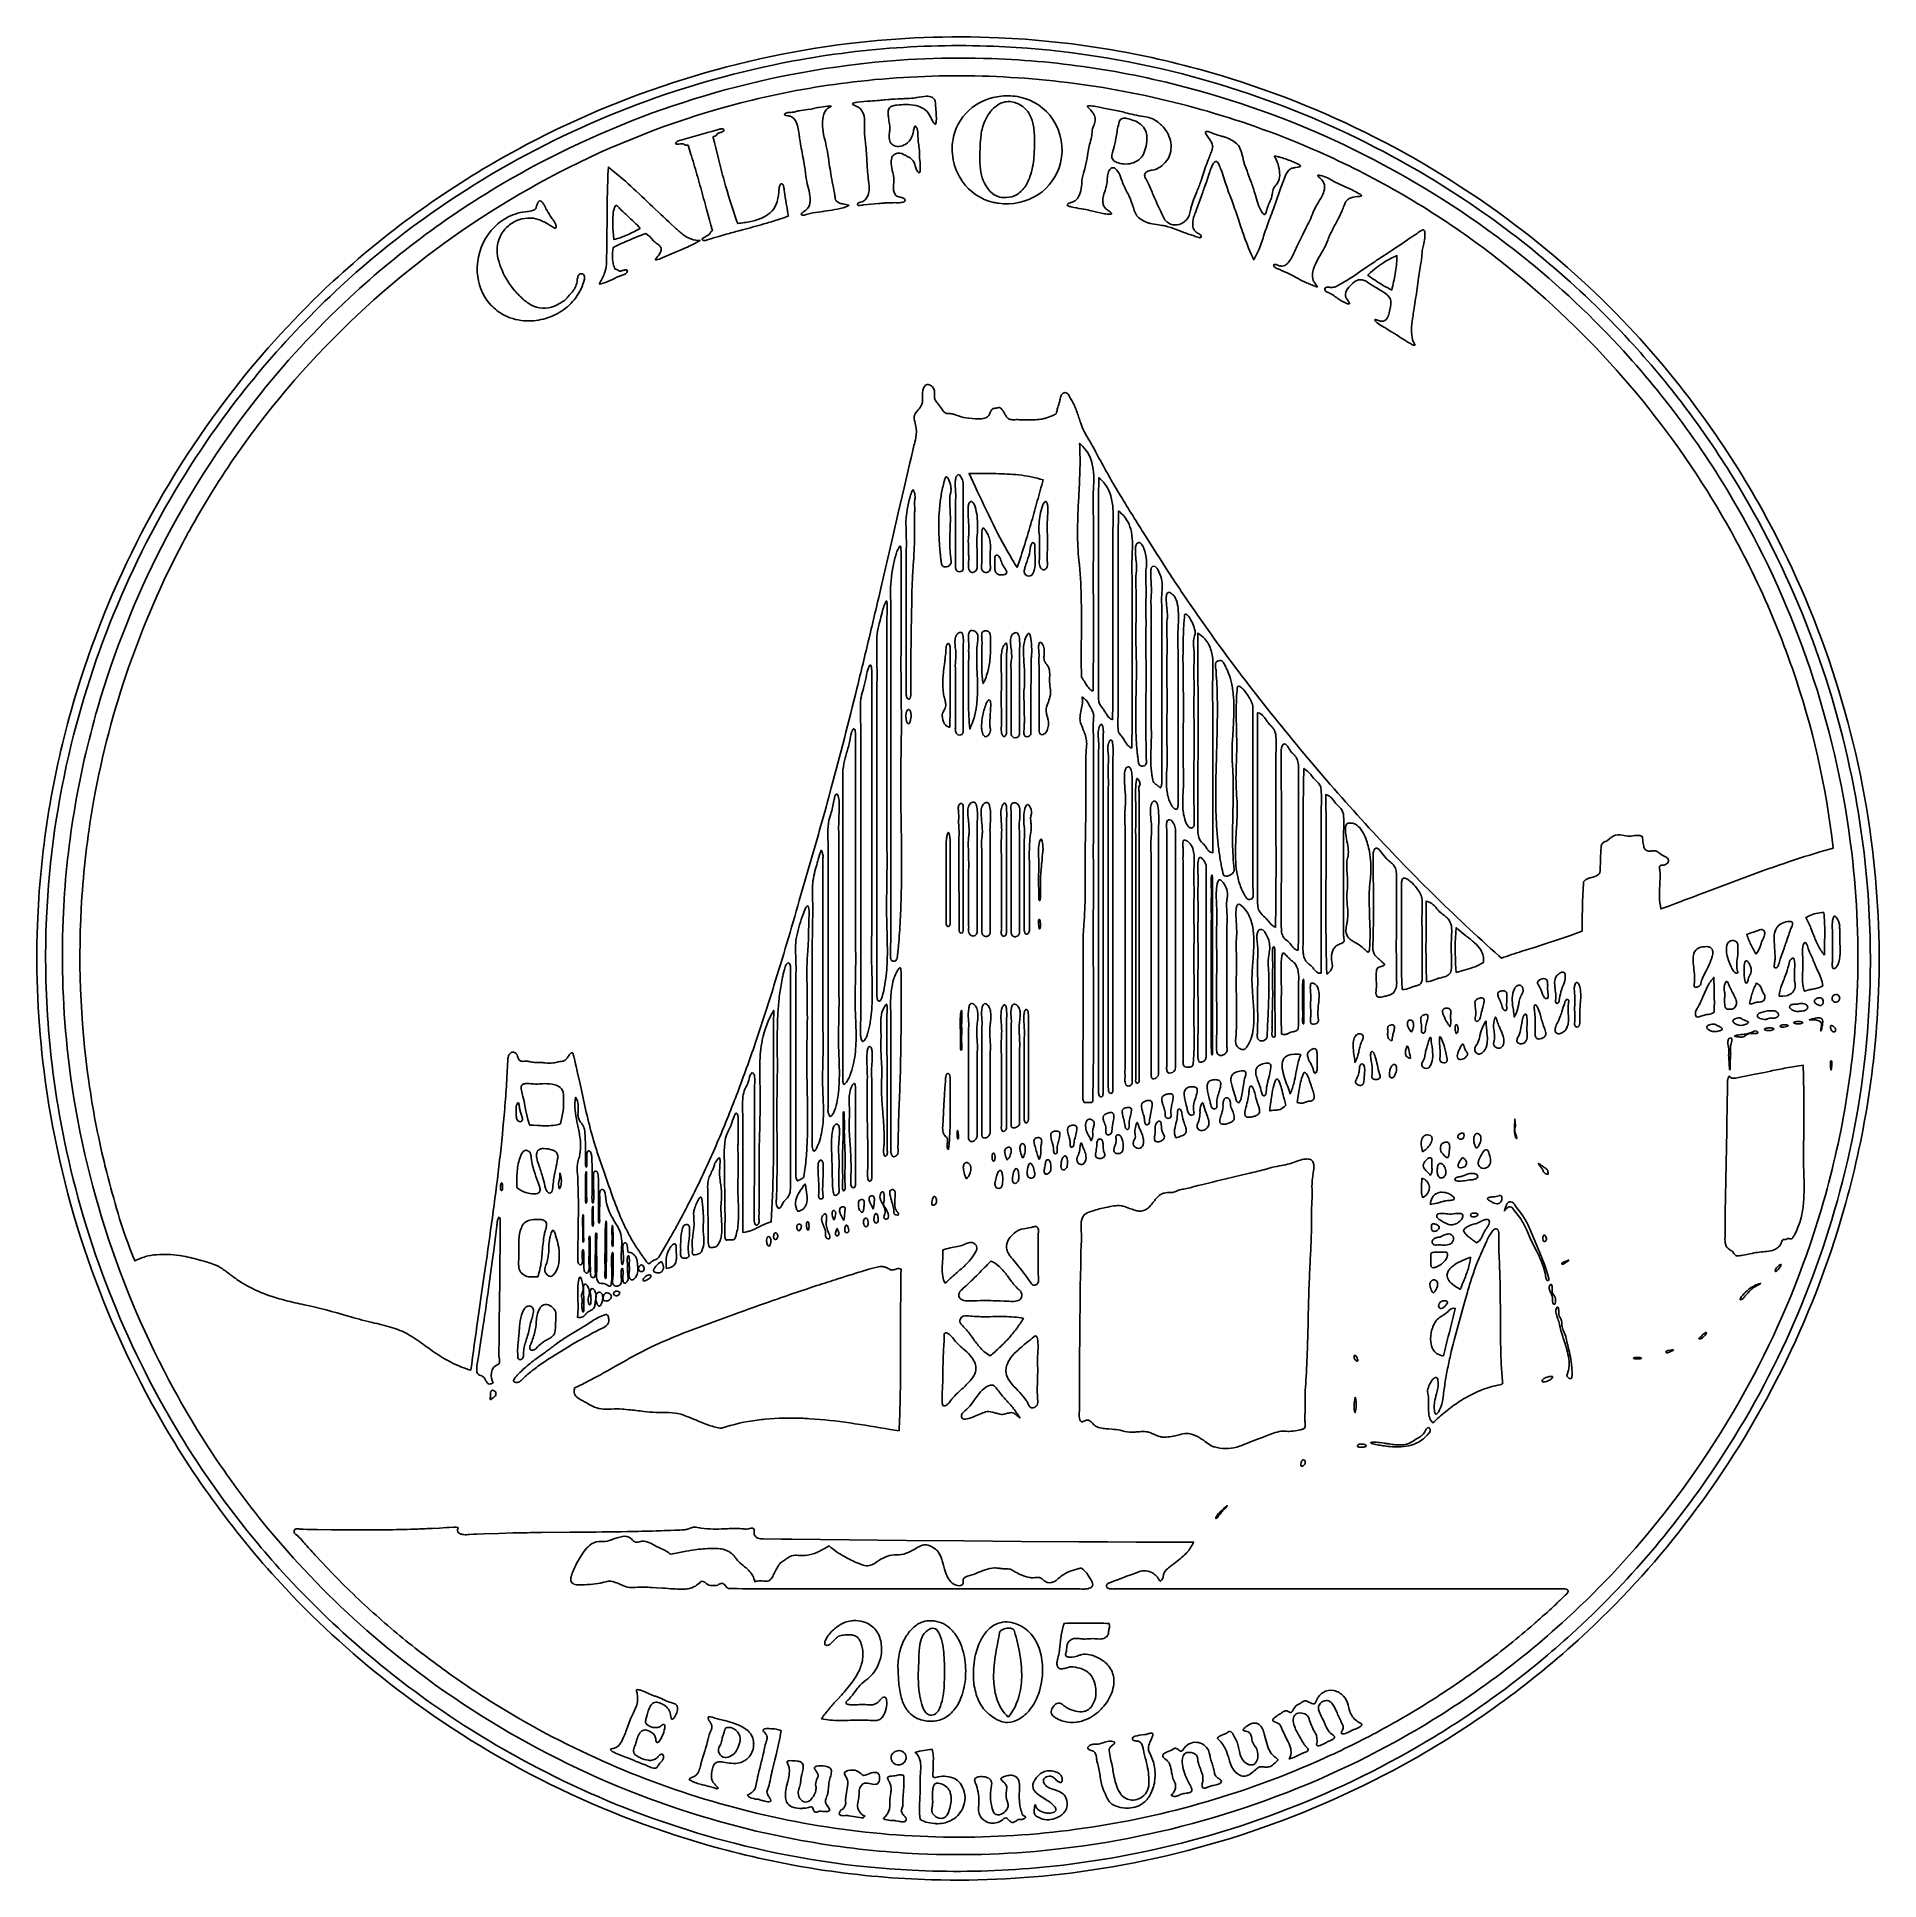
# Model space of a CAD drawing. Header units: metres. Extents: x 0.2 to 11.8, y 0.2 to 11.8.
import ezdxf

# ---------------------------------------------------------------- set-up
doc = ezdxf.new("R2010")
doc.units = ezdxf.units.M

msp = doc.modelspace()

# ---------------------------------------------------------------- linework, layer by layer
at = {"layer": 'Layer 1', "color": 0}
for points in [[(5.83409, 0.1986, -0.0591), (4.50075, 0.39601, -0.0974), (2.46498, 1.4013, -0.0411), (1.76765, 2.03208, -0.0598), (0.95989, 3.13387, -0.0973), (0.24615, 5.28886, -0.0403), (0.20449, 6.21023, -0.0597), (0.41649, 7.5595, -0.0967), (1.43396, 9.57498, -0.0408), (2.06595, 10.26408, -0.0591), (3.1575, 11.056, -0.0974), (5.31562, 11.7611, -0.0411), (6.25454, 11.79786, -0.0592), (7.58915, 11.57887, -0.0949), (9.56195, 10.57776, -0.0416), (10.26256, 9.93514, -0.0598), (11.06395, 8.82339, -0.0937), (11.74951, 6.74605, -0.0419), (11.79544, 5.7896, -0.0605), (11.57739, 4.41896, -0.0927), (10.6115, 2.48336, -0.0422), (9.96654, 1.76588, -0.06), (8.8615, 0.95466, -0.0949), (6.76544, 0.24878, -0.0408), (5.83409, 0.1986)], [(5.71077, 0.25844, 0.061), (7.09344, 0.35942, 0.0883), (8.9956, 1.09734, 0.0481), (9.8648, 1.74779, 0.0623), (10.78766, 2.82955, 0.0861), (11.58365, 4.657, 0.0486), (11.73866, 5.74324, 0.0616), (11.62663, 7.14295, 0.0877), (10.87963, 9.02913, 0.0478), (10.22841, 9.88999, 0.0616), (9.1571, 10.79821, 0.0851), (7.35248, 11.58495, 0.0506), (6.22402, 11.7441, 0.0613), (4.83513, 11.62589, 0.0877), (2.95453, 10.87153, 0.047), (2.11126, 10.22988, 0.0618), (1.2001, 9.15151, 0.085), (0.41728, 7.34656, 0.0488), (0.26147, 6.25653, 0.0618), (0.37504, 4.84973, 0.085), (1.09177, 3.01738, 0.0488), (1.74968, 2.13395, 0.0626), (2.83666, 1.20596, 0.083), (4.59307, 0.42825, 0.0502), (5.71077, 0.25844)], [(5.75194, 0.3625, -0.0594), (4.44979, 0.57958, -0.0971), (2.48925, 1.59258, -0.0395), (1.84545, 2.19202, -0.0601), (1.06715, 3.27993, -0.097), (0.39794, 5.38226, -0.0386), (0.36578, 6.24422, -0.0607), (0.58481, 7.58091, -0.0954), (1.57433, 9.51264, -0.0395), (2.17089, 10.16219, -0.0594), (3.23885, 10.93925, -0.0987), (5.3715, 11.63164, -0.0378), (6.21382, 11.66636, -0.059), (7.51029, 11.46574, -0.0984), (9.50499, 10.45977, -0.04), (10.16074, 9.85698, -0.0597), (10.94099, 8.78024, -0.0976), (11.6265, 6.66694, -0.0397), (11.66141, 5.78221, -0.0597), (11.44927, 4.46999, -0.0971), (10.44344, 2.50247, -0.0402), (9.83347, 1.84359, -0.059), (8.7686, 1.07638, -0.0978), (6.65384, 0.39465, -0.0405), (5.75194, 0.3625)], [(2.933, 3.40701, -0.0031), (2.97715, 3.72761), (3.00906, 3.94819), (3.02357, 4.048, 0.0022), (3.0689, 4.36857, 0.0048), (3.10978, 4.6898, 0.0074), (3.14285, 5.01208, 0.0046), (3.1554, 5.17374, 0.0048), (3.1648, 5.33585), (3.16526, 5.34817, -0.0232), (3.16707, 5.37698, -0.2552), (3.18773, 5.4074, -0.2764), (3.2131, 5.40511, -0.0489), (3.21916, 5.40014, -0.1029), (3.2271, 5.38575), (3.22983, 5.37787, 0.0613), (3.2371, 5.36053, 0.1066), (3.241, 5.35655, 0.1294), (3.25968, 5.35218, 0.0261), (3.27842, 5.35305), (3.27992, 5.35317, -0.0845), (3.30269, 5.35019), (3.30345, 5.35, 0.0337), (3.31836, 5.34693, 0.0184), (3.35011, 5.34488), (3.35942, 5.34449), (3.37292, 5.34427, -0.0499), (3.40029, 5.34246, 0.0858), (3.45145, 5.34185, 0.0366), (3.48365, 5.34894, -0.0582), (3.50163, 5.35167), (3.51036, 5.35252, 0.0694), (3.5185, 5.35489, 0.1013), (3.53656, 5.36973, 0.0375), (3.55185, 5.3905, -0.0838), (3.56363, 5.40478, -0.2516), (3.57068, 5.40673, -0.2011), (3.57629, 5.40047, -0.0521), (3.58235, 5.37875), (3.58276, 5.3768), (3.58502, 5.3664), (3.58917, 5.34887, -0.0038), (3.6031, 5.28865), (3.62041, 5.20986), (3.63762, 5.13052, 0.0069), (3.67419, 4.97148, 0.0155), (3.71772, 4.81452, 0.0081), (3.74965, 4.72004), (3.76991, 4.66139, 0.0052), (3.82273, 4.50814, 0.0175), (3.88213, 4.35766, 0.0136), (3.91659, 4.2847, 0.0168), (3.95549, 4.21388, 0.009), (3.9769, 4.17942, 0.0089), (3.99975, 4.14566), (4.01046, 4.13099, -0.0124), (4.02447, 4.11159), (4.02827, 4.10591, 0.0487), (4.04377, 4.08541, 0.1022), (4.05196, 4.07977, 0.2535), (4.06123, 4.08161, 0.0378), (4.06869, 4.08787), (4.0755, 4.09379, -0.0688), (4.0832, 4.0984), (4.08561, 4.09937, 0.0615), (4.10718, 4.11007, 0.1048), (4.11614, 4.11979), (4.12827, 4.14005), (4.13709, 4.15466), (4.15784, 4.18968, 0.0036), (4.19848, 4.26014, 0.0037), (4.23797, 4.33114, 0.0074), (4.31356, 4.47454, 0.0069), (4.38494, 4.61975, 0.0063), (4.45243, 4.76664, 0.0057), (4.51631, 4.91505, 0.0099), (4.63452, 5.21585, 0.0078), (4.74209, 5.52102, 0.0057), (4.8415, 5.82937, 0.0049), (5.00087, 6.36467), (5.0258, 6.45103), (5.05513, 6.55252, 0.0036), (5.18486, 7.00926), (5.20232, 7.07358, 0.0055), (5.36369, 7.70088, 0.0017), (5.44, 8.01592, 0.0012), (5.51442, 8.33146), (5.58777, 8.64724), (5.62429, 8.80511), (5.66082, 8.96291), (5.69745, 9.12061), (5.70496, 9.15271), (5.71583, 9.1994), (5.72283, 9.22903, 0.0087), (5.73405, 9.27813, 0.1013), (5.73341, 9.35827), (5.72974, 9.37372, -0.049), (5.72412, 9.40359, -0.1894), (5.73302, 9.4338), (5.74347, 9.44651, 0.0396), (5.7664, 9.4769, 0.1061), (5.77598, 9.50301, 0.0351), (5.77654, 9.53412, -0.0464), (5.77787, 9.5725, -0.0293), (5.78031, 9.58373, -0.125), (5.79296, 9.60701, -0.1731), (5.80529, 9.61331, -0.1888), (5.83094, 9.60622, -0.0317), (5.83928, 9.59963, -0.1939), (5.85189, 9.57372, -0.0411), (5.85191, 9.55192, 0.0601), (5.85244, 9.52838, 0.0575), (5.85462, 9.52137, 0.0619), (5.87228, 9.49483), (5.87779, 9.48806, -0.0429), (5.90187, 9.45497), (5.90223, 9.45432, 0.1312), (5.91947, 9.43512, 0.1181), (5.93218, 9.43114), (5.94341, 9.43081, -0.0635), (5.96908, 9.42833), (5.97315, 9.42701, 0.035), (6.03478, 9.40728), (6.04851, 9.40449, 0.0425), (6.12841, 9.39785), (6.13077, 9.39782, 0.0697), (6.16701, 9.40154, 0.1747), (6.19426, 9.41963, 0.0439), (6.19877, 9.42724), (6.203, 9.43729, -0.0629), (6.212, 9.45569, -0.174), (6.22053, 9.46201, -0.0236), (6.23377, 9.46439, 0.0613), (6.25927, 9.47036), (6.26102, 9.47114, -0.0711), (6.26575, 9.4681), (6.26699, 9.46714, -0.0293), (6.27222, 9.46254, -0.0426), (6.28088, 9.45243, -0.0364), (6.2926, 9.43273), (6.29374, 9.43058), (6.29578, 9.42672, 0.0474), (6.30568, 9.4104, 0.1087), (6.31955, 9.39775), (6.32258, 9.39637, 0.0893), (6.34792, 9.39257), (6.36015, 9.39272, -0.0171), (6.37626, 9.39274, 0.0063), (6.40824, 9.39181), (6.42705, 9.39136, 0.0163), (6.4753, 9.3914, 0.0321), (6.52223, 9.39583, 0.0219), (6.54564, 9.40065, 0.0233), (6.56921, 9.40769), (6.58111, 9.41218), (6.59311, 9.41737), (6.60523, 9.4233), (6.60682, 9.42412), (6.61134, 9.42658), (6.61327, 9.42761, 0.0978), (6.61719, 9.43023, 0.0188), (6.62508, 9.45789, -0.026), (6.63735, 9.49901, 0.0401), (6.64296, 9.52098), (6.64585, 9.53408, -0.1214), (6.65549, 9.55401, -0.129), (6.66826, 9.56219, -0.2844), (6.69108, 9.5562, -0.1179), (6.69768, 9.54601, 0.0625), (6.70874, 9.52616), (6.70897, 9.52581, -0.0211), (6.71655, 9.51376, -0.0378), (6.74638, 9.44734, -0.0073), (6.75866, 9.41177, 0.006), (6.76984, 9.37918), (6.77278, 9.37101, 0.0312), (6.79387, 9.31911), (6.79776, 9.31175, 0.0061), (6.82906, 9.25724, -0.0116), (6.8706, 9.18365, 0.0148), (7.01374, 8.92884, 0.0059), (7.16783, 8.68028), (7.2117, 8.61098, 0.0035), (7.32511, 8.43337, 0.0071), (7.48829, 8.19056, 0.0127), (7.8338, 7.71838, 0.0107), (8.20096, 7.26264, 0.0112), (8.5874, 6.82336, 0.0243), (9.40545, 6.01558), (9.42082, 6.00186, -0.0068), (9.55023, 6.04521), (9.63473, 6.07208), (9.67737, 6.08558, 0.0113), (9.88236, 6.15456, 0.0047), (9.92909, 6.17222), (9.93027, 6.24645), (9.93163, 6.32894, -0.013), (9.93836, 6.48277, -0.1352), (9.96732, 6.50325, -0.0251), (9.98818, 6.51005), (9.98903, 6.51029, 0.0334), (10.01575, 6.51924, 0.1043), (10.04008, 6.53606, 0.0209), (10.04488, 6.61868), (10.04501, 6.62301), (10.04591, 6.65126), (10.04616, 6.65812, -0.0221), (10.0495, 6.70861, -0.1769), (10.06061, 6.72796, -0.0395), (10.06529, 6.73155, -0.0477), (10.07529, 6.73624, 0.0712), (10.08962, 6.74363), (10.10057, 6.75259, -0.0474), (10.12502, 6.77071, -0.0865), (10.13959, 6.77602, -0.1097), (10.19458, 6.77343, 0.1029), (10.23765, 6.77105), (10.24892, 6.77272, -0.072), (10.28611, 6.77467, -0.0678), (10.30792, 6.76904, -0.0327), (10.3117, 6.74071, 0.0414), (10.31675, 6.70624, 0.047), (10.32084, 6.69499, 0.1736), (10.33573, 6.67886, 0.0845), (10.34646, 6.67585, 0.0606), (10.3678, 6.67723, -0.0613), (10.38751, 6.67853), (10.38993, 6.67809, -0.1072), (10.41268, 6.66617), (10.41853, 6.66158, 0.0692), (10.44964, 6.64164), (10.45247, 6.64045, -0.1643), (10.47074, 6.62599, -0.1865), (10.47313, 6.61347, -0.2426), (10.4544, 6.59154), (10.44974, 6.58976, -0.0522), (10.43564, 6.5874, 0.086), (10.42236, 6.58475, 0.2763), (10.41741, 6.57743, 0.0482), (10.4185, 6.55041), (10.41965, 6.53665, -0.022), (10.41852, 6.4682), (10.41832, 6.46369), (10.41807, 6.45832, 0.0179), (10.41657, 6.38937, 0.0513), (10.42574, 6.31185, 0.0019), (10.66645, 6.40263), (10.6951, 6.41352, -0.0028), (10.96453, 6.51468, -0.0075), (11.23565, 6.61025, -0.0121), (11.48905, 6.68911), (11.51015, 6.69495, 0.0556), (11.25291, 7.82597, 0.0563), (10.71794, 8.94152, 0.0901), (9.35461, 10.43836, 0.0106), (9.16424, 10.57729, 0.0534), (8.1655, 11.12491, 0.0642), (6.77964, 11.50357, 0.0643), (5.34287, 11.51959, 0.03), (4.70365, 11.40478, 0.0534), (3.61471, 11.01249, 0.1008), (1.8236, 9.64194, 0.0536), (1.15915, 8.69098, 0.0038), (1.12111, 8.62035, 0.0769), (0.56031, 7.00165, 0.0281), (0.48457, 6.39027, 0.0522), (0.5282, 5.22472, 0.0245), (0.62586, 4.71259, 0.0034), (0.64115, 4.65179, 0.0096), (0.71224, 4.39306, 0.0222), (0.79835, 4.14304, 0.0058), (0.81784, 4.09587, -0.0447), (0.88478, 4.12278, -0.0491), (0.95171, 4.13449), (0.95452, 4.13475, -0.0586), (1.09791, 4.13009, -0.0261), (1.20533, 4.10675), (1.23458, 4.09895, -0.0292), (1.31465, 4.07338, -0.0484), (1.36669, 4.04701, -0.0183), (1.42249, 4.00672, 0.0204), (1.48396, 3.96262, 0.0441), (1.61042, 3.8976, 0.0337), (1.76657, 3.84654, 0.0118), (1.88283, 3.81951, -0.0203), (2.15975, 3.74785, 0.0131), (2.30393, 3.7101), (2.31196, 3.70815, -0.0085), (2.4344, 3.67702, -0.0586), (2.5371, 3.63373, -0.0304), (2.63522, 3.56994, -0.0046), (2.67994, 3.5367, 0.0347), (2.78411, 3.46996), (2.79577, 3.46351, 0.0488), (2.92193, 3.41047), (2.933, 3.40701)], [(5.40582, 10.74525, 0.0238), (5.39198, 10.74295, -0.057), (5.37378, 10.74061, -0.4358), (5.36695, 10.74957, -0.2595), (5.37208, 10.75729, -0.0487), (5.38615, 10.76211, 0.0469), (5.40189, 10.76751, 0.1182), (5.42258, 10.78552, 0.1316), (5.43892, 10.82794), (5.43971, 10.83583, 0.0559), (5.43727, 10.89624, -0.0275), (5.42716, 11.0097), (5.42703, 11.01259, 0.0167), (5.41791, 11.13066), (5.41716, 11.1372, -0.0239), (5.41119, 11.20994, -0.0207), (5.4119, 11.24492, 0.0563), (5.40824, 11.30443, 0.1513), (5.38412, 11.35179, 0.085), (5.36661, 11.36313), (5.35468, 11.36846, -0.0517), (5.33862, 11.37648, -0.0918), (5.33676, 11.37844, -0.444), (5.33829, 11.38458, -0.0979), (5.35174, 11.38949, -0.0212), (5.36691, 11.392, -0.015), (5.44822, 11.3987, 0.0157), (5.50535, 11.4033, -0.0136), (5.54108, 11.40665), (5.56215, 11.40837, -0.0076), (5.60145, 11.41111), (5.62402, 11.41253, -0.0131), (5.6638, 11.41402, 0.033), (5.72198, 11.41777, 0.0141), (5.73889, 11.42072, -0.0438), (5.8024, 11.42884, -0.1173), (5.83493, 11.42287, -0.0984), (5.84878, 11.41259, -0.1285), (5.85631, 11.39527, -0.0387), (5.85918, 11.36597), (5.85971, 11.35606), (5.86076, 11.34233, -0.009), (5.86328, 11.30387, -0.0388), (5.86242, 11.26504, -0.1128), (5.85906, 11.25371, -0.489), (5.85419, 11.25319, -0.0878), (5.84351, 11.26671, -0.0198), (5.82883, 11.29451), (5.82115, 11.30966, 0.121), (5.78422, 11.35042, 0.0957), (5.73528, 11.37095, 0.0597), (5.67165, 11.3767, 0.0173), (5.61544, 11.37358, 0.0733), (5.58331, 11.36706, 0.1596), (5.56781, 11.35524, 0.1235), (5.56083, 11.33005, 0.0327), (5.56113, 11.30865, 0.0219), (5.56527, 11.27684, -0.037), (5.57055, 11.22779, -0.0489), (5.56824, 11.19948, 0.0975), (5.56772, 11.1564, 0.1597), (5.58331, 11.12748, 0.0902), (5.59678, 11.1192, 0.1486), (5.63856, 11.11466, 0.1372), (5.68162, 11.13579, 0.1398), (5.71255, 11.18398, 0.0235), (5.72063, 11.21528), (5.72386, 11.22903, -0.0477), (5.72714, 11.23866, -0.397), (5.73102, 11.24102, -0.1651), (5.73722, 11.2351, -0.088), (5.74509, 11.21553, -0.0406), (5.74815, 11.17762), (5.74833, 11.16586, 0.0328), (5.75267, 11.12295, -0.0359), (5.7572, 11.07568), (5.75711, 11.07017, 0.0362), (5.75961, 11.0269, -0.042), (5.76232, 10.9664, -0.09), (5.75949, 10.95082, -0.2948), (5.75524, 10.94719, -0.2055), (5.74902, 10.95094, -0.0757), (5.73685, 10.97194, -0.0361), (5.72755, 10.99883, 0.1889), (5.69805, 11.04044, 0.0339), (5.67065, 11.05597), (5.65791, 11.0626, 0.2148), (5.60715, 11.06694, 0.2131), (5.58389, 11.04527), (5.58275, 11.04182, 0.0837), (5.58025, 11.00452, 0.0345), (5.58951, 10.94845), (5.59099, 10.94174, -0.0724), (5.59513, 10.88425), (5.59457, 10.87413, 0.0111), (5.59345, 10.84816, 0.1705), (5.60913, 10.80449, 0.1336), (5.62101, 10.79759, 0.0226), (5.63587, 10.79357, -0.0543), (5.65669, 10.78709, -0.0579), (5.66086, 10.78439, -0.2053), (5.66678, 10.77445, -0.2732), (5.66132, 10.76529, -0.1065), (5.64726, 10.76045, -0.0469), (5.61156, 10.75902, 0.0193), (5.5927, 10.75903), (5.57087, 10.75821, 0.0089), (5.54461, 10.75711), (5.5396, 10.75678, 0.0052), (5.49895, 10.75386), (5.45347, 10.74976), (5.40582, 10.74525)], [(6.22322, 10.761, -0.1862), (6.02718, 10.8937, -0.2121), (5.97229, 11.1761, -0.1759), (6.08954, 11.35805, -0.137), (6.27084, 11.42995, -0.0792), (6.39019, 11.42412, -0.1974), (6.59712, 11.28337, -0.2098), (6.64527, 11.00927, -0.1926), (6.50346, 10.80949, -0.1814), (6.25413, 10.75524, -0.0211), (6.22322, 10.761)], [(6.2855, 10.79105, 0.115), (6.35535, 10.80266, 0.1273), (6.4149, 10.84957, 0.08), (6.4514, 10.91795), (6.45327, 10.9233, 0.0624), (6.47818, 11.04782, 0.0198), (6.48144, 11.1494), (6.48145, 11.15296, 0.0442), (6.47484, 11.24156, 0.0738), (6.45279, 11.31072, 0.1166), (6.40839, 11.36439, 0.114), (6.33809, 11.39364, 0.0965), (6.29419, 11.39337, 0.1344), (6.22399, 11.35443, 0.0402), (6.20453, 11.33263, 0.0892), (6.15461, 11.23174, 0.0419), (6.14513, 11.18578, 0.0282), (6.13762, 11.04351), (6.1376, 11.03261, 0.0456), (6.14404, 10.9505, 0.0756), (6.1672, 10.88162, 0.0702), (6.20325, 10.82978, 0.1311), (6.25718, 10.79582, 0.0605), (6.2855, 10.79105)], [(5.01713, 10.68127, -0.2569), (5.0124, 10.68511, -0.2366), (5.01477, 10.69153, -0.0762), (5.02472, 10.69969, 0.0531), (5.04642, 10.71544), (5.0487, 10.71776, 0.0895), (5.06273, 10.73918, 0.0729), (5.06898, 10.76379, 0.0718), (5.06606, 10.81456), (5.06513, 10.81946, 0.0154), (5.05116, 10.87854, -0.037), (5.04005, 10.94335), (5.03943, 10.9488, 0.0133), (5.03413, 10.98898, 0.006), (5.01343, 11.10205, -0.0051), (5.00355, 11.15764, -0.0091), (4.99921, 11.18768), (4.99555, 11.21376, 0.0474), (4.98578, 11.25623, 0.0348), (4.98016, 11.26902, 0.0783), (4.96486, 11.29122, 0.1452), (4.93844, 11.3048, 0.0232), (4.92556, 11.30679, -0.0709), (4.9118, 11.3096, -0.0955), (4.90976, 11.31105, -0.3545), (4.90998, 11.31766, -0.1926), (4.92174, 11.32488, -0.0325), (4.94856, 11.32778, 0.0444), (4.97559, 11.33102), (4.97944, 11.33224, -0.0471), (5.00993, 11.33907), (5.02631, 11.34144), (5.03981, 11.34338), (5.05204, 11.34519), (5.07495, 11.34871, 0.0364), (5.09103, 11.35237, -0.0329), (5.12349, 11.35896, -0.0157), (5.17776, 11.36584, -0.0475), (5.20047, 11.36646), (5.20187, 11.36604, -0.385), (5.20221, 11.36543, -0.1095), (5.19708, 11.36245), (5.19549, 11.36173, 0.057), (5.18016, 11.35333, 0.1375), (5.15548, 11.31721, 0.0367), (5.15075, 11.30041, 0.0654), (5.14746, 11.23901), (5.14851, 11.22605, 0.0382), (5.16291, 11.14974, -0.0209), (5.17741, 11.08123, -0.0073), (5.18959, 11.00347, 0.0047), (5.19912, 10.94121, 0.0116), (5.21229, 10.87233, -0.0159), (5.22506, 10.80312), (5.22588, 10.79534, 0.0847), (5.22965, 10.77638, 0.1062), (5.23581, 10.76792, 0.1088), (5.26164, 10.75474, 0.0237), (5.27766, 10.75087), (5.29282, 10.74808, -0.034), (5.31132, 10.74412, -0.4555), (5.31274, 10.74241, -0.1515), (5.30773, 10.73868, -0.0302), (5.29343, 10.733, -0.0376), (5.22418, 10.71512, -0.0131), (5.1567, 10.70492), (5.15501, 10.7047), (5.1521, 10.70431, 0.0136), (5.08595, 10.69421, 0.0211), (5.05149, 10.68652), (5.0435, 10.68393, -0.0884), (5.02536, 10.6799, -0.0761), (5.01713, 10.68127)], [(7.98584, 10.72037, -0.0061), (7.9648, 10.66344, 0.005), (7.94595, 10.6127, 0.0058), (7.92812, 10.55997, -0.018), (7.89505, 10.46724, -0.0334), (7.86213, 10.39944, -0.0273), (7.80172, 10.54641, -0.0045), (7.78137, 10.60537), (7.7672, 10.64777), (7.74627, 10.71011, 0.0109), (7.70806, 10.81475, -0.014), (7.69191, 10.8608), (7.69054, 10.86494), (7.68279, 10.88892), (7.67419, 10.91548, 0.0116), (7.65514, 10.96906), (7.65483, 10.96987, 0.0322), (7.63964, 11.00485, 0.1069), (7.63028, 11.01685), (7.62906, 11.01756, 0.3027), (7.6162, 11.01582, 0.101), (7.6041, 11.00028), (7.60285, 10.99797, 0.0369), (7.58456, 10.95234), (7.57924, 10.93614), (7.57277, 10.9156, -0.0153), (7.55848, 10.87255), (7.55439, 10.86207, 0.0081), (7.54039, 10.82502), (7.52432, 10.77922), (7.50174, 10.71522), (7.49444, 10.69629, 0.0264), (7.48314, 10.66478, 0.0915), (7.47778, 10.61643, 0.0263), (7.47905, 10.60794, 0.1623), (7.49531, 10.57748, 0.0748), (7.51366, 10.56527, -0.1576), (7.52945, 10.55136, -0.2482), (7.53024, 10.54186, -0.2801), (7.52261, 10.53823, -0.0599), (7.51731, 10.53891, -0.0333), (7.48623, 10.54954, 0.0318), (7.45957, 10.55877, -0.033), (7.42092, 10.57201), (7.40808, 10.57696), (7.3897, 10.58399, 0.0236), (7.32201, 10.60763, 0.0153), (7.30287, 10.61239, 0.0191), (7.26229, 10.61892, -0.0303), (7.21014, 10.6281, -0.0295), (7.19159, 10.63409, -0.0651), (7.1473, 10.65731, -0.1511), (7.11302, 10.70215, -0.008), (7.10115, 10.73698, 0.0253), (7.07971, 10.79554, 0.0163), (7.07282, 10.80976), (7.06949, 10.81606, -0.0239), (7.03839, 10.87966, -0.0248), (7.02826, 10.90792, 0.0746), (7.00459, 10.95821, 0.1032), (6.98679, 10.97613, 0.2471), (6.96846, 10.97809, 0.0856), (6.96129, 10.97339, 0.1419), (6.94532, 10.9459, 0.0516), (6.93998, 10.90896), (6.9396, 10.9031, -0.0403), (6.93575, 10.8698), (6.93518, 10.86755, -0.0071), (6.92598, 10.83651), (6.91903, 10.81347, 0.0539), (6.91131, 10.77572, 0.0547), (6.91192, 10.75985, 0.0977), (6.92024, 10.7336, 0.1142), (6.93985, 10.71378, -0.0463), (6.96342, 10.69569, -0.1662), (6.96714, 10.68966, -0.3707), (6.96459, 10.68699, -0.0787), (6.94652, 10.68632, -0.03), (6.913, 10.6912), (6.87439, 10.69918, -0.0187), (6.84094, 10.7074, 0.0303), (6.79196, 10.71803), (6.77752, 10.7205, -0.0174), (6.71313, 10.73296, -0.0642), (6.69231, 10.74002, -0.221), (6.68794, 10.7448, -0.2619), (6.69071, 10.7499), (6.69212, 10.75099, -0.0548), (6.70991, 10.75914), (6.71165, 10.7598, 0.0467), (6.73764, 10.77152, 0.0559), (6.74424, 10.77665, 0.1202), (6.76972, 10.82055, 0.0659), (6.77858, 10.87614, -0.0547), (6.79022, 10.94583), (6.79775, 10.97285), (6.80078, 10.98344, 0.0293), (6.81558, 11.05605), (6.81803, 11.07174), (6.82135, 11.09288, -0.0264), (6.83168, 11.13682, 0.0329), (6.84234, 11.18384, 0.0288), (6.84363, 11.20014, -0.0716), (6.84979, 11.23056), (6.85338, 11.24136, 0.0442), (6.86279, 11.27545, 0.1476), (6.85912, 11.30829), (6.85776, 11.31105, 0.0985), (6.82439, 11.35343, -0.1041), (6.81604, 11.36274, -0.5194), (6.81842, 11.36805, -0.0874), (6.82728, 11.36917, -0.0369), (6.86672, 11.36446), (6.89048, 11.36006), (6.91592, 11.35496, 0.0105), (6.96119, 11.34634, -0.0266), (7.04795, 11.32735), (7.06445, 11.32297, 0.0291), (7.18213, 11.29905, -0.1196), (7.25555, 11.26858, -0.0382), (7.28203, 11.24646, -0.1369), (7.33709, 11.15007, -0.1714), (7.32634, 11.0434, -0.0854), (7.29618, 11.00286, -0.0896), (7.25079, 10.97121, -0.0486), (7.23499, 10.96605), (7.22409, 10.96397, 0.0585), (7.19575, 10.9566, 0.0678), (7.18293, 10.94892, 0.3031), (7.1755, 10.92834, 0.0712), (7.18404, 10.90709), (7.1868, 10.90188), (7.18798, 10.89967, -0.0307), (7.21389, 10.8447, 0.0111), (7.22925, 10.80775), (7.23526, 10.79378, 0.0103), (7.28258, 10.68968), (7.28514, 10.68426, 0.0413), (7.30282, 10.65144, 0.0685), (7.31528, 10.63754, 0.1709), (7.36554, 10.61881, 0.2834), (7.45078, 10.66982, 0.0239), (7.4544, 10.67788, 0.0407), (7.4636, 10.71186, -0.025), (7.46986, 10.73708, -0.0135), (7.48837, 10.79091), (7.50271, 10.82691, 0.0171), (7.52888, 10.89583), (7.52999, 10.89921, -0.009), (7.56584, 11.00371), (7.5734, 11.02371, 0.0062), (7.5857, 11.0568, -0.0153), (7.59196, 11.07242, 0.0488), (7.60215, 11.10145, 0.0523), (7.60332, 11.11259, 0.1193), (7.59538, 11.13952, 0.0312), (7.58046, 11.16278), (7.57949, 11.16416), (7.57767, 11.16674, -0.0375), (7.5611, 11.1928, -0.1363), (7.5583, 11.20355, -0.2), (7.56, 11.20662, -0.1894), (7.56817, 11.20778, -0.0539), (7.59206, 11.2005), (7.6032, 11.1961), (7.61743, 11.1905, 0.0289), (7.65294, 11.17959, -0.0183), (7.67514, 11.17321, -0.0484), (7.72236, 11.15318), (7.72824, 11.14962, -0.0639), (7.75982, 11.12479, -0.0497), (7.76978, 11.11177, -0.0726), (7.78632, 11.07042, -0.0104), (7.79241, 11.04473), (7.79772, 11.02201, 0.0264), (7.80441, 11.00031), (7.81971, 10.95865, 0.0063), (7.84377, 10.89411, -0.0224), (7.86816, 10.81918), (7.87003, 10.81276), (7.87887, 10.78277, 0.0326), (7.89842, 10.72857, 0.0378), (7.91529, 10.69628, 0.091), (7.92527, 10.68525, 0.4124), (7.93283, 10.68629, 0.0978), (7.94017, 10.69995, 0.023), (7.94888, 10.72962, -0.0614), (7.96352, 10.76523, 0.045), (7.97192, 10.78373, 0.0295), (7.97784, 10.81121, -0.0244), (7.98418, 10.84121, -0.0939), (7.99625, 10.86291), (8.0008, 10.86875, 0.0603), (8.01645, 10.89223), (8.01733, 10.89427, 0.1067), (8.0251, 10.94421, 0.0189), (8.024, 10.95875, 0.0573), (8.01011, 11.01409), (8.00872, 11.01793, 0.0433), (7.99688, 11.04224, -0.051), (7.99296, 11.04995, -0.4802), (7.99459, 11.05149, -0.0782), (8.00885, 11.05007, -0.0226), (8.0329, 11.04383, -0.0258), (8.10913, 11.01651, -0.0316), (8.14677, 10.99849, -0.1095), (8.15601, 10.99079), (8.1562, 10.99044, -0.4163), (8.15485, 10.98766, -0.0761), (8.14064, 10.98317), (8.12343, 10.97998, 0.0211), (8.10246, 10.97581, 0.1392), (8.08149, 10.96162, 0.0694), (8.06478, 10.93626, 0.027), (8.04647, 10.89118), (8.0432, 10.88221, 0.0039), (8.02394, 10.82859), (7.98584, 10.72037)], [(7.04353, 11.00314, 0.1901), (7.1377, 11.02888, 0.1175), (7.16699, 11.0648, 0.0694), (7.18375, 11.11559, 0.0583), (7.18902, 11.17131, 0.0914), (7.18, 11.21335, 0.1213), (7.14885, 11.25271, 0.0836), (7.10759, 11.27581), (7.10263, 11.27757, 0.0385), (7.06259, 11.2895, 0.1024), (7.03559, 11.28995, 0.2868), (7.01499, 11.2703), (7.01456, 11.2688, 0.0245), (6.99766, 11.18425), (6.99413, 11.16314, -0.0129), (6.98715, 11.12987), (6.9834, 11.11311, -0.025), (6.97688, 11.09067), (6.97176, 11.0741, 0.0351), (6.96822, 11.0575, 0.2255), (6.97656, 11.02811, 0.1204), (7.00091, 11.01243, 0.0637), (7.04353, 11.00314)], [(4.42166, 10.52455, -0.1255), (4.39793, 10.52174, -0.228), (4.38942, 10.52692), (4.38915, 10.52753, -0.2865), (4.39083, 10.53247, -0.0741), (4.40544, 10.54266), (4.41928, 10.54989), (4.42814, 10.55446, 0.1956), (4.43745, 10.5652, -0.1498), (4.45085, 10.58164), (4.45378, 10.58369, -0.0168), (4.44715, 10.60651), (4.44424, 10.61723), (4.43505, 10.65083), (4.41682, 10.71817, 0.0015), (4.38014, 10.85308, 0.0045), (4.34195, 10.98751, 0.0036), (4.32178, 11.05423), (4.31897, 11.06326, 0.0074), (4.30055, 11.12045, -0.0883), (4.28016, 11.12366, -0.1032), (4.27241, 11.1287, 0.1613), (4.26617, 11.12982, 0.0219), (4.2525, 11.12862, -0.0399), (4.23247, 11.12732, -0.1461), (4.22382, 11.12969, -0.383), (4.22313, 11.13543, -0.0565), (4.22541, 11.13891, -0.0985), (4.23831, 11.1476, -0.0463), (4.25479, 11.15368, 0.005), (4.37358, 11.18582), (4.43116, 11.20213), (4.45098, 11.2078), (4.49134, 11.21955, -0.0598), (4.51355, 11.22422, -0.1657), (4.52203, 11.22234, -0.2839), (4.52608, 11.21433, -0.2048), (4.52044, 11.20734), (4.51602, 11.2049, -0.0499), (4.49792, 11.19932, 0.0706), (4.48523, 11.19526, 0.237), (4.48328, 11.19259, -0.2123), (4.4772, 11.18254, -0.0865), (4.45813, 11.173, 0.0139), (4.46346, 11.14978), (4.46613, 11.13887), (4.47444, 11.10461), (4.49144, 11.03596, 0.0057), (4.52753, 10.89852, 0.0195), (4.6083, 10.64086), (4.61302, 10.6279, 0.0229), (4.69625, 10.64055, 0.0596), (4.7672, 10.66383, 0.0648), (4.81761, 10.69557, 0.0358), (4.83087, 10.70867, 0.1037), (4.8606, 10.76366), (4.86416, 10.77612, 0.0276), (4.8709, 10.81385), (4.87122, 10.81608, 0.0232), (4.87264, 10.83392, -0.0362), (4.8753, 10.86051, -0.1479), (4.88183, 10.87501, -0.4381), (4.89439, 10.87528), (4.89633, 10.87329, -0.1115), (4.90288, 10.85748, -0.0263), (4.90616, 10.83589), (4.90716, 10.82781, 0.0084), (4.91889, 10.75393), (4.9209, 10.74257, -0.0031), (4.93257, 10.67471, -0.011), (4.8553, 10.64837, -0.0074), (4.77745, 10.62484, -0.0047), (4.64392, 10.58816), (4.62035, 10.58184, 0.0026), (4.54123, 10.56028), (4.50156, 10.549), (4.49491, 10.54707), (4.46176, 10.53719), (4.45004, 10.53361, 0.0113), (4.42166, 10.52455)], [(3.74086, 10.24681, 0.0416), (3.77279, 10.31049, 0.0212), (3.77959, 10.33066, 0.0596), (3.78687, 10.38242), (3.78747, 10.40746), (3.78779, 10.42443, 0.0051), (3.79022, 10.59362), (3.79034, 10.60882), (3.79061, 10.6451, -0.0027), (3.79224, 10.79284, -0.0091), (3.79873, 10.98326, -0.0181), (3.94029, 10.86266, -0.0061), (4.07735, 10.73417, 0.0048), (4.21458, 10.60558), (4.21741, 10.60298, 0.0251), (4.26783, 10.55961, 0.0755), (4.32213, 10.52924, 0.097), (4.37612, 10.52096, -0.0334), (4.28484, 10.47488), (4.25639, 10.46271), (4.22575, 10.45001), (4.1954, 10.43743, 0.0142), (4.13686, 10.41132, -0.0546), (4.10201, 10.39889), (4.09996, 10.39854, -0.2132), (4.09577, 10.39898, -0.3157), (4.09621, 10.40209, -0.0357), (4.10072, 10.40823), (4.10484, 10.4136), (4.111, 10.42191, 0.051), (4.1275, 10.4471, 0.1576), (4.13153, 10.4702), (4.13116, 10.47192, 0.1383), (4.12025, 10.48875, 0.0372), (4.10009, 10.50464, -0.0491), (4.08187, 10.51929), (4.07983, 10.5218, 0.104), (4.03417, 10.56435, 0.0129), (3.98256, 10.54515, 0.0082), (3.9311, 10.52394, 0.0063), (3.87992, 10.50121, 0.005), (3.82941, 10.47745, 0.0487), (3.82513, 10.40765, 0.0426), (3.8297, 10.37374, 0.0247), (3.83434, 10.35733, 0.0233), (3.8408, 10.34131, -0.1613), (3.85961, 10.33308, 0.1379), (3.86953, 10.32783), (3.87099, 10.32771, 0.0674), (3.88673, 10.33102), (3.89083, 10.33227, -0.0503), (3.91022, 10.33697, -0.1619), (3.91516, 10.3361, -0.3945), (3.91822, 10.32482, -0.093), (3.91149, 10.31542, -0.1039), (3.89263, 10.30424, -0.0171), (3.87823, 10.29937), (3.87386, 10.29799, 0.0299), (3.84067, 10.28433), (3.82406, 10.27632), (3.81001, 10.26952, -0.0601), (3.75192, 10.24886), (3.74086, 10.24681)], [(8.23665, 10.27134, 0.0672), (8.24784, 10.25046, 0.0235), (8.25639, 10.23901), (8.2575, 10.23769, -0.0801), (8.26296, 10.23004, -0.6324), (8.26152, 10.22872, -0.0668), (8.25729, 10.22962, -0.0188), (8.22371, 10.24248, -0.0076), (8.19425, 10.25526, -0.011), (8.14156, 10.28076), (8.09263, 10.30584, 0.0131), (8.04195, 10.33023), (8.0359, 10.33294, 0.021), (8.01425, 10.34199, -0.099), (7.99224, 10.35477, -0.1192), (7.98734, 10.36201, -0.2822), (7.98805, 10.36861, -0.2172), (7.9963, 10.37073, -0.0497), (8.00217, 10.36968, -0.0227), (8.01283, 10.36595, 0.0554), (8.03298, 10.3599, 0.1964), (8.06354, 10.36805, 0.0575), (8.08244, 10.38582, 0.0666), (8.10528, 10.42173), (8.11253, 10.43731), (8.12015, 10.45472, -0.0113), (8.13672, 10.49138, -0.0048), (8.17097, 10.55917), (8.19081, 10.59803, 0.0252), (8.23656, 10.69871), (8.23877, 10.70459, -0.0442), (8.25996, 10.74635), (8.26656, 10.75735), (8.26965, 10.76246, 0.0281), (8.29617, 10.81016), (8.29674, 10.8114, 0.0888), (8.30802, 10.85205, 0.0759), (8.30636, 10.8729, 0.1152), (8.29105, 10.90199, 0.0311), (8.27802, 10.91467), (8.26961, 10.9225, -0.0954), (8.26506, 10.92839, -0.5314), (8.26731, 10.93213, -0.1006), (8.2807, 10.93121, -0.0616), (8.32586, 10.91462), (8.34919, 10.90207, 0.0164), (8.38995, 10.88098, 0.0045), (8.45206, 10.85249, -0.0285), (8.52722, 10.81376, -0.0721), (8.53906, 10.80496, -0.3559), (8.53982, 10.80174, -0.1743), (8.53432, 10.79964, -0.0216), (8.52123, 10.79858), (8.51372, 10.79813, 0.1075), (8.4635, 10.78449, 0.0593), (8.44749, 10.77315, 0.0534), (8.44377, 10.76864), (8.44193, 10.76615, 0.0629), (8.43723, 10.75817, 0.0297), (8.43289, 10.74644), (8.43101, 10.74086, -0.0163), (8.41793, 10.70796, -0.0185), (8.38712, 10.6455), (8.37606, 10.62476, 0.0204), (8.33984, 10.55257, 0.0194), (8.32861, 10.5239, -0.0469), (8.2992, 10.46065), (8.28476, 10.43611, 0.0085), (8.26269, 10.39799, 0.0468), (8.2393, 10.34658, 0.0178), (8.23608, 10.3353, 0.0944), (8.23256, 10.29032, 0.0426), (8.23665, 10.27134)], [(3.64822, 10.27778, -0.1019), (3.59372, 10.16053, -0.0905), (3.50299, 10.07573, -0.0817), (3.38964, 10.0263, -0.0829), (3.26738, 10.01561, -0.1117), (3.13004, 10.05764, -0.087), (3.05095, 10.12428, -0.1623), (2.97362, 10.32083, -0.0259), (2.97337, 10.3578, -0.163), (3.06063, 10.58299, -0.0436), (3.10396, 10.62652, -0.0466), (3.15477, 10.66186, -0.0499), (3.21249, 10.68753, -0.0545), (3.27659, 10.70186), (3.27785, 10.70199, 0.0375), (3.31567, 10.70754, 0.0994), (3.33653, 10.71686, 0.1308), (3.34477, 10.72964, 0.02), (3.34918, 10.74297, -0.0576), (3.35673, 10.76274, -0.2205), (3.36565, 10.76994), (3.36664, 10.77007, -0.2084), (3.37963, 10.76476, -0.0797), (3.3941, 10.74494, -0.0126), (3.40231, 10.72894), (3.40613, 10.72129, 0.0232), (3.43529, 10.67257), (3.43706, 10.6698, 0.0182), (3.44562, 10.65791, -0.0541), (3.46368, 10.6299, -0.0837), (3.46935, 10.6098, -0.166), (3.46817, 10.60111, -0.3195), (3.46183, 10.59917, -0.0842), (3.44682, 10.60627), (3.43738, 10.61246, 0.0164), (3.42568, 10.61996), (3.41994, 10.62326, 0.0296), (3.37498, 10.64684), (3.37126, 10.64837, 0.0817), (3.31167, 10.66215, 0.0948), (3.23522, 10.65144, 0.0902), (3.1695, 10.61417, 0.157), (3.10449, 10.51087, 0.0371), (3.09924, 10.48201, 0.087), (3.10566, 10.40297, 0.0409), (3.12966, 10.33374, 0.079), (3.21038, 10.2041, 0.0358), (3.26585, 10.14801, 0.0758), (3.32841, 10.10812, 0.2306), (3.47631, 10.11639), (3.4874, 10.12253, 0.0414), (3.52188, 10.14391, 0.058), (3.53852, 10.1602, -0.0177), (3.55724, 10.18154, 0.0425), (3.5821, 10.21177), (3.58502, 10.21651, 0.0611), (3.59979, 10.2514, 0.0411), (3.60259, 10.26873, -0.059), (3.60731, 10.29363), (3.60929, 10.29817, -0.1923), (3.62178, 10.31033, -0.17), (3.63702, 10.31015, -0.215), (3.64663, 10.2999, -0.1551), (3.64822, 10.27778)], [(3.9986, 10.59743, 0.0496), (3.96239, 10.63526), (3.96061, 10.63686, -0.0151), (3.92096, 10.67499, 0.0255), (3.89687, 10.69678, -0.0122), (3.88303, 10.70878, -0.0232), (3.87169, 10.72094, 0.0426), (3.8541, 10.73892, 0.173), (3.84641, 10.7423, 0.2725), (3.84289, 10.73967, 0.08), (3.82991, 10.69659), (3.8296, 10.69448, 0.0368), (3.8264, 10.63891, 0.017), (3.83085, 10.55482), (3.83284, 10.52755, 0.0318), (3.87768, 10.5399, 0.0242), (3.91938, 10.55661, 0.0145), (3.95928, 10.57626), (3.97895, 10.58675), (3.9986, 10.59743)], [(8.87821, 9.86207, -0.2434), (8.86535, 9.86265, -0.0309), (8.85777, 9.86704, 0.0405), (8.84845, 9.87226, -0.0406), (8.82505, 9.88528), (8.81836, 9.88945, -0.0084), (8.77059, 9.92013), (8.75975, 9.92726, 0.0136), (8.73688, 9.94114, -0.0293), (8.70006, 9.96467, 0.053), (8.67519, 9.97888, -0.0831), (8.63901, 10.00217, -0.0787), (8.62544, 10.0178, -0.2654), (8.62487, 10.02185, -0.2733), (8.62868, 10.02241), (8.62894, 10.02236, -0.0223), (8.64164, 10.01864, 0.0466), (8.66491, 10.01265), (8.66833, 10.01251, 0.2538), (8.7016, 10.03143, 0.0705), (8.70958, 10.04849, 0.0466), (8.7257, 10.12084, 0.2374), (8.7055, 10.17553), (8.7009, 10.17967, 0.0408), (8.6541, 10.21119), (8.6391, 10.21987, -0.0264), (8.58744, 10.252), (8.58031, 10.25737, 0.1806), (8.53231, 10.27378, 0.0446), (8.52012, 10.27218, 0.0971), (8.49579, 10.26016, 0.0489), (8.4601, 10.22748, 0.172), (8.43947, 10.18216, 0.049), (8.43985, 10.17093, 0.0919), (8.44714, 10.15322, 0.0138), (8.45534, 10.14027, -0.0517), (8.46408, 10.12529, -0.3163), (8.46379, 10.12162, -0.1762), (8.46147, 10.12111, -0.0805), (8.44363, 10.12654, -0.0358), (8.39205, 10.15513), (8.3896, 10.1567, -0.0389), (8.36012, 10.1783, 0.0798), (8.34393, 10.1876, 0.015), (8.3303, 10.19296, -0.1727), (8.31078, 10.20784, -0.2529), (8.30954, 10.21967, -0.1401), (8.31339, 10.22375, -0.1389), (8.32842, 10.22693), (8.33969, 10.22639, 0.0472), (8.36225, 10.22627, 0.107), (8.39112, 10.23692), (8.3958, 10.23969), (8.40646, 10.24576, 0.0181), (8.44012, 10.26527), (8.44697, 10.26945, 0.0124), (8.52601, 10.3209), (8.57892, 10.35719), (8.60392, 10.3744, -0.0063), (8.68236, 10.4264, 0.0045), (8.73331, 10.46038), (8.76115, 10.47912), (8.76486, 10.48159), (8.80006, 10.50482, 0.0174), (8.84061, 10.53267, -0.0265), (8.86123, 10.54619, 0.0194), (8.87795, 10.55688), (8.89009, 10.56593, -0.0363), (8.91748, 10.58491), (8.92305, 10.58753, -0.3045), (8.93265, 10.58639, -0.1529), (8.93806, 10.57475, -0.0471), (8.93949, 10.55928, -0.0531), (8.93452, 10.51296), (8.9301, 10.49205), (8.92459, 10.46572, 0.0302), (8.92068, 10.43224), (8.91959, 10.41905, -0.0194), (8.90942, 10.3506), (8.90519, 10.32588, 0.009), (8.89741, 10.27072), (8.89229, 10.23259), (8.88811, 10.20376, -0.0039), (8.87854, 10.13955), (8.87195, 10.09498, -0.0049), (8.86472, 10.04642, 0.0236), (8.85548, 9.97537, 0.0687), (8.85902, 9.91024, 0.0892), (8.87821, 9.86207)], [(8.73149, 10.20865), (8.73438, 10.2219, 0.0153), (8.75475, 10.32501, 0.0361), (8.76342, 10.42576, 0.0453), (8.68011, 10.38166, 0.0472), (8.58714, 10.30971), (8.58, 10.30268, 0.026), (8.67301, 10.24047, 0.0153), (8.73149, 10.20865)], [(6.85077, 7.68525, 0.0026), (6.85243, 8.06071), (6.85245, 8.08195), (6.85215, 8.25219, -0.0017), (6.85198, 8.4775), (6.85215, 8.52203, 0.0051), (6.85128, 8.85349), (6.85093, 8.87323, -0.0151), (6.85268, 8.953, 0.0189), (6.85415, 9.04036, 0.0575), (6.84301, 9.12215, 0.1463), (6.77401, 9.2355), (6.76494, 9.24348, -0.0233), (6.76719, 9.06298, -0.006), (6.76034, 8.90757), (6.75862, 8.87446, 0.0128), (6.75262, 8.68105, 0.0277), (6.76139, 8.50701, -0.0216), (6.77585, 8.27807, -0.0079), (6.77682, 8.03663), (6.7767, 8.01994, 0.007), (6.77719, 7.7785), (6.77737, 7.77025, -0.0411), (6.79836, 7.73954), (6.80043, 7.73611), (6.81138, 7.7184, 0.0711), (6.83144, 7.69404, 0.1583), (6.85077, 7.68525)], [(6.37229, 8.46225, 0.0143), (6.46346, 8.75345, 0.0016), (6.49926, 8.88058, -0.0015), (6.53657, 9.01311, 0.0498), (6.38168, 9.04475, 0.0231), (6.23806, 9.05273, 0.0029), (6.16331, 9.05343, -0.0042), (6.06941, 9.05448), (6.10756, 8.97288, 0.0065), (6.22074, 8.73555, 0.019), (6.34153, 8.5123, 0.0064), (6.37229, 8.46225)], [(5.70234, 7.66777), (5.70254, 7.75337), (5.70303, 7.83893, -0.0015), (5.7048, 8.01015, -0.0017), (5.70753, 8.18147), (5.70844, 8.23048, -0.0045), (5.71132, 8.35278, -0.0082), (5.71848, 8.4765), (5.72166, 8.52371, 0.0191), (5.72552, 8.69499, -0.0076), (5.72596, 8.7496), (5.72642, 8.78096), (5.72684, 8.79882, 0.01), (5.72726, 8.82332), (5.7265, 8.86886, -0.0489), (5.72817, 8.88765, 0.0548), (5.72984, 8.90898, 0.0807), (5.722, 8.94429, 0.1624), (5.71778, 8.95001, 0.2571), (5.71614, 8.94986, 0.1292), (5.71026, 8.94125, 0.023), (5.70415, 8.92474), (5.70199, 8.91844, 0.0269), (5.69079, 8.87682, 0.0134), (5.68246, 8.83456), (5.68101, 8.82615, 0.0089), (5.67575, 8.79364, 0.0464), (5.67274, 8.71411, -0.0142), (5.67463, 8.579), (5.67459, 8.57327), (5.67448, 8.55241, 0.0018), (5.67451, 8.44236), (5.67462, 8.39112), (5.67454, 8.2569), (5.6745, 8.23001), (5.67446, 8.06886), (5.6745, 7.90765), (5.67444, 7.8271), (5.6743, 7.74658), (5.67403, 7.66591, 0.0996), (5.67804, 7.64246, 0.2192), (5.68666, 7.63364, 0.0707), (5.68972, 7.63319, 0.3114), (5.6986, 7.63934, 0.0944), (5.70211, 7.65706), (5.70234, 7.66777)], [(5.95709, 8.50404, -0.0257), (5.94995, 8.56974, -0.0176), (5.94853, 8.63142, -0.0071), (5.95007, 8.69118), (5.95028, 8.69716, 0.0045), (5.95185, 8.75085, 0.016), (5.95112, 8.81251), (5.94991, 8.83412, -0.0134), (5.94812, 8.87649, -0.0459), (5.95093, 8.92214, -0.0293), (5.95395, 8.93473, 0.0886), (5.95574, 8.96138, 0.0741), (5.9448, 9.00814, 0.0752), (5.93353, 9.02849, 0.2101), (5.92682, 9.03257, 0.1451), (5.92422, 9.03177, 0.1443), (5.91862, 9.02308, 0.0293), (5.91326, 9.00456), (5.91091, 8.99551, 0.0264), (5.893, 8.91136, 0.0209), (5.88275, 8.82515, 0.0173), (5.87905, 8.73778, 0.0144), (5.88088, 8.65001, 0.0123), (5.88718, 8.56256), (5.88827, 8.55069, 0.0165), (5.89175, 8.51924, -0.0204), (5.89305, 8.50604, 0.0663), (5.89682, 8.48247, 0.044), (5.89949, 8.47657, 0.2521), (5.91811, 8.46537, 0.1066), (5.93612, 8.46773, 0.3585), (5.95709, 8.50404)], [(6.0185, 8.43608, 0.312), (6.0319, 8.45135, 0.0464), (6.03259, 8.46491), (6.03257, 8.46726), (6.03251, 8.50488), (6.03247, 8.54248), (6.03245, 8.58008), (6.03245, 8.65528), (6.03249, 8.7304), (6.03247, 8.80558), (6.03245, 8.84209), (6.03241, 8.88121, -0.0061), (6.03281, 8.91819, 0.0055), (6.03327, 8.95801), (6.03338, 8.96922), (6.03337, 8.98438, 0.1155), (6.02304, 9.02386), (6.0185, 9.03243, 0.1119), (6.0084, 9.04484, 0.399), (5.99592, 9.04364, 0.1149), (5.98723, 9.02776, 0.0612), (5.98271, 9.00424, 0.0297), (5.98383, 8.95868), (5.98405, 8.95529, -0.0178), (5.98572, 8.91442, -0.0087), (5.98466, 8.88209, 0.0201), (5.98379, 8.83187, -0.012), (5.98465, 8.74673, 0.0048), (5.98426, 8.66322), (5.98463, 8.57922), (5.98449, 8.52868), (5.98431, 8.49516), (5.98389, 8.48342, 0.0629), (5.98467, 8.45742), (5.98572, 8.45323, 0.2453), (6.00119, 8.43584, 0.1598), (6.0185, 8.43608)], [(6.97352, 7.5032), (6.97466, 7.60024), (6.97528, 7.69725, 0.0014), (6.97546, 7.8911), (6.97524, 8.01937, -0.0018), (6.97524, 8.27846, 0.0018), (6.97518, 8.51555), (6.97493, 8.66613, -0.0067), (6.97598, 8.72366, 0.0177), (6.9763, 8.81872, 0.0516), (6.96489, 8.90299, 0.098), (6.92712, 8.98463, 0.0679), (6.88586, 9.02668, 0.0012), (6.88465, 8.6368), (6.88481, 8.28046), (6.88484, 8.24822), (6.88496, 8.05403), (6.88482, 7.85969), (6.88457, 7.76242), (6.88449, 7.73363), (6.88414, 7.66494, 0.0366), (6.88576, 7.62162), (6.88666, 7.61598, 0.1116), (6.89795, 7.5922), (6.90581, 7.58193), (6.91134, 7.57485, -0.029), (6.926, 7.55207, 0.0222), (6.93811, 7.53284, 0.0911), (6.96067, 7.50957, 0.0641), (6.97352, 7.5032)], [(6.10029, 8.4327, 0.2529), (6.11862, 8.4544, 0.0568), (6.12079, 8.47668), (6.12092, 8.48186, 0.0122), (6.12086, 8.53693), (6.1208, 8.54041), (6.12022, 8.5662), (6.11953, 8.60266), (6.11937, 8.61735, -0.0212), (6.11994, 8.66139), (6.12002, 8.66239, 0.0333), (6.12284, 8.74971, 0.0206), (6.11971, 8.78603, 0.0444), (6.10776, 8.84442, 0.0838), (6.09611, 8.8688, 0.1898), (6.08495, 8.87647, 0.0731), (6.08135, 8.87651, 0.2442), (6.07051, 8.86835, 0.0946), (6.06448, 8.84681, 0.0412), (6.06373, 8.79747), (6.06488, 8.77846, -0.0208), (6.06849, 8.68441, -0.031), (6.06605, 8.64933, 0.0394), (6.06522, 8.61597), (6.0654, 8.60971), (6.06582, 8.59015, 0.0069), (6.06654, 8.55837, -0.0067), (6.06726, 8.52634, -0.0265), (6.06515, 8.46806, 0.2236), (6.07754, 8.43639, 0.3025), (6.10029, 8.4327)], [(6.5511, 8.45204, 0.2295), (6.56328, 8.47574, 0.0376), (6.56283, 8.49138, -0.0203), (6.5623, 8.50141), (6.56219, 8.52242, -0.0061), (6.56215, 8.55592), (6.56246, 8.57364), (6.56299, 8.6145), (6.56319, 8.63246, 0.0229), (6.56281, 8.66867, -0.0272), (6.56195, 8.73357, -0.0054), (6.56412, 8.78759, 0.0283), (6.56455, 8.84738, 0.075), (6.56034, 8.86997, 0.2111), (6.55461, 8.8766, 0.1004), (6.55218, 8.87692, 0.2022), (6.54335, 8.87148, 0.0815), (6.53204, 8.85007, 0.042), (6.51712, 8.79253), (6.51526, 8.78203, 0.069), (6.51212, 8.66024), (6.51229, 8.65856, -0.0228), (6.51334, 8.61869), (6.51343, 8.59889, -0.0097), (6.51311, 8.56412), (6.51272, 8.53665, -0.012), (6.51214, 8.51582, 0.042), (6.51255, 8.48008, 0.1745), (6.52646, 8.45283, 0.2575), (6.5436, 8.44819, 0.0967), (6.5511, 8.45204)], [(6.20433, 8.46408, -0.0218), (6.20174, 8.53667, -0.0192), (6.20331, 8.56214, 0.042), (6.20455, 8.60562, 0.043), (6.19825, 8.64168, 0.0516), (6.18568, 8.67479), (6.17749, 8.68891, 0.064), (6.16391, 8.70682, 0.2067), (6.15745, 8.70987, 0.2845), (6.15351, 8.70582, 0.0631), (6.15202, 8.69887, 0.0342), (6.14982, 8.63335), (6.15003, 8.61296), (6.15042, 8.57683, -0.0075), (6.15077, 8.53233), (6.14995, 8.49703), (6.14974, 8.48962), (6.14898, 8.47858, 0.0609), (6.14878, 8.45456, 0.0856), (6.15204, 8.44472, 0.5495), (6.19875, 8.44128, 0.1767), (6.20433, 8.46408)], [(7.0946, 7.32396, 0.0017), (7.096, 7.51388), (7.09619, 7.63401), (7.09622, 7.70406, 0.0013), (7.09593, 7.87308, -0.002), (7.09577, 8.08426), (7.09584, 8.09874, 0.0049), (7.09523, 8.4366), (7.09477, 8.46416, -0.0154), (7.09651, 8.54023, 0.019), (7.09807, 8.62495, 0.0583), (7.08745, 8.70305, 0.1585), (7.01788, 8.81143), (7.0103, 8.81754, 0.0026), (7.00757, 8.43633), (7.00787, 8.05473), (7.00818, 7.8639), (7.00804, 7.67311), (7.00769, 7.57774), (7.00754, 7.55046), (7.00699, 7.48236, 0.0374), (7.00857, 7.43842), (7.00917, 7.43452, 0.1207), (7.02087, 7.41004, 0.019), (7.03222, 7.39646), (7.03374, 7.39473, -0.056), (7.04925, 7.37085, 0.0235), (7.05834, 7.35542, 0.0998), (7.08158, 7.3308, 0.0526), (7.0946, 7.32396)], [(5.61725, 6.00223, 0.0077), (5.62509, 6.07788), (5.6255, 6.08219, 0.0056), (5.6319, 6.16197, 0.0046), (5.63676, 6.24209, 0.004), (5.64026, 6.32254, 0.0063), (5.64396, 6.48443, 0.004), (5.64439, 6.64732, 0.0019), (5.64244, 6.8542), (5.64111, 6.97503, -0.0071), (5.64149, 7.28863), (5.64178, 7.30332, 0.0079), (5.64264, 7.62911), (5.64127, 7.79183, -0.005), (5.64168, 7.9543, 0.0057), (5.64225, 8.11823), (5.64172, 8.20002, -0.0031), (5.6417, 8.28014), (5.64184, 8.29786, 0.0035), (5.64209, 8.36474), (5.64206, 8.38172), (5.64191, 8.40822), (5.64188, 8.4281, 0.0135), (5.64174, 8.44759, -0.0165), (5.64193, 8.48313), (5.64256, 8.52429, 0.026), (5.6408, 8.5798, 0.082), (5.63746, 8.59466, 0.3681), (5.63435, 8.59673, 0.1697), (5.63105, 8.59372, 0.056), (5.61588, 8.56195, 0.0154), (5.60558, 8.5312, 0.0308), (5.58724, 8.44859), (5.58703, 8.44736, 0.0502), (5.57604, 8.26937, -0.0119), (5.57783, 8.12541), (5.57779, 8.11519), (5.57774, 8.10443), (5.57739, 8.04524, 0.0027), (5.577, 7.93581), (5.57723, 7.83108), (5.57733, 7.76991), (5.5775, 7.60342), (5.57717, 7.26972), (5.57721, 6.93729), (5.57747, 6.7713), (5.57768, 6.60525), (5.57764, 6.43895), (5.57721, 6.27222), (5.57678, 6.18865), (5.57618, 6.10494), (5.57608, 6.08982), (5.57579, 6.06303), (5.5757, 6.04637, -0.0145), (5.57528, 6.02121, 0.072), (5.57654, 5.9975, 0.2016), (5.58493, 5.98464), (5.58716, 5.98355, 0.3497), (5.61381, 5.99282, 0.1143), (5.61725, 6.00223)], [(6.47081, 8.42305, 0.1014), (6.4858, 8.4792, 0.0358), (6.48522, 8.52749), (6.48511, 8.52922), (6.48478, 8.53477, -0.0329), (6.48449, 8.59774, 0.2022), (6.47937, 8.61505, 0.213), (6.47239, 8.61844, 0.2134), (6.46451, 8.61341, 0.1381), (6.45735, 8.59503, -0.0453), (6.44509, 8.53321, -0.0147), (6.43513, 8.50225), (6.42765, 8.47969), (6.42418, 8.46952, 0.0539), (6.41676, 8.44275, 0.1708), (6.42018, 8.42243), (6.42176, 8.42016, 0.3034), (6.45462, 8.40892, 0.2115), (6.47081, 8.42305)], [(7.18597, 7.23421), (7.18512, 7.27308), (7.1841, 7.32383), (7.18312, 7.41226), (7.18283, 7.50008), (7.18301, 7.58755), (7.18371, 7.76215, 0.0031), (7.18322, 7.93776, -0.0042), (7.18335, 8.06231), (7.18365, 8.11347, 0.0035), (7.1833, 8.17414, -0.0131), (7.18408, 8.28923, 0.0204), (7.18305, 8.35931, -0.0207), (7.18204, 8.43049, -0.0361), (7.18578, 8.46515, 0.0646), (7.18692, 8.50651, 0.0694), (7.17012, 8.58222, 0.0805), (7.15498, 8.60948, 0.1644), (7.14204, 8.61823, 0.1512), (7.1337, 8.61739, 0.2049), (7.12185, 8.60445, 0.0859), (7.11703, 8.57753, 0.0318), (7.11951, 8.52566), (7.12062, 8.51395, -0.0237), (7.12431, 8.45871, -0.0353), (7.1231, 8.44024, 0.037), (7.11963, 8.37559, 0.0068), (7.12095, 8.32117, -0.0107), (7.12219, 8.25682), (7.12167, 8.20422, -0.002), (7.1201, 8.07403, 0.0108), (7.12191, 7.91764), (7.1226, 7.89034, -0.0109), (7.12187, 7.72381), (7.12173, 7.71668), (7.12154, 7.70681), (7.12064, 7.66355, 0.0052), (7.1186, 7.52297, 0.0079), (7.11983, 7.43132, 0.0115), (7.12465, 7.34008, 0.0053), (7.1284, 7.29911), (7.12884, 7.29466, 0.0083), (7.13188, 7.2695), (7.13438, 7.24952), (7.13447, 7.2487, 0.0631), (7.13898, 7.22571, 0.2092), (7.15053, 7.21261), (7.15347, 7.21165, 0.2969), (7.18196, 7.22131, 0.1644), (7.18597, 7.23421)], [(6.26453, 8.41555, 0.1163), (6.29498, 8.41753, 0.0599), (6.30117, 8.42053, 0.2899), (6.30652, 8.4331, 0.1222), (6.29951, 8.45058, -0.0301), (6.28053, 8.48146, -0.0287), (6.26707, 8.51397, 0.0892), (6.25525, 8.53523, 0.071), (6.25173, 8.53819, 0.2061), (6.24175, 8.54045, 0.1235), (6.23735, 8.53786, 0.1645), (6.23245, 8.52638, 0.0447), (6.23204, 8.50211, -0.015), (6.23233, 8.48812), (6.23215, 8.48155, 0.0406), (6.23292, 8.44825, 0.0335), (6.2345, 8.44061, 0.1769), (6.24664, 8.42202, 0.1192), (6.26453, 8.41555)], [(7.28324, 7.11432), (7.28293, 7.31819), (7.28289, 7.52283), (7.28301, 7.72736, 0.0011), (7.28287, 7.93192, -0.0042), (7.28336, 8.1361, 0.0176), (7.28174, 8.24094, -0.0361), (7.28359, 8.30573), (7.28381, 8.30837, 0.0085), (7.28603, 8.33998, 0.0683), (7.28027, 8.39043, 0.068), (7.25808, 8.44905), (7.25657, 8.45161, 0.1336), (7.24139, 8.4674, 0.2833), (7.22496, 8.46736, 0.1772), (7.21565, 8.45336, 0.0567), (7.21358, 8.44129, 0.0296), (7.21457, 8.38867), (7.21552, 8.37377, -0.0171), (7.2178, 8.32162, -0.0124), (7.21628, 8.28242, 0.0254), (7.21512, 8.22346, -0.0089), (7.21647, 8.1441), (7.21626, 8.0994), (7.21606, 8.06945), (7.21581, 7.91747), (7.21616, 7.81783), (7.21639, 7.76584, -0.0028), (7.216, 7.67435), (7.21561, 7.61425), (7.21553, 7.59334, 0.0094), (7.21661, 7.46299, -0.0173), (7.21532, 7.3195), (7.21497, 7.31015, 0.0136), (7.21423, 7.23358, 0.0296), (7.21985, 7.1592, 0.0159), (7.22391, 7.13654), (7.22646, 7.12336, 0.2207), (7.24652, 7.09581), (7.24874, 7.09456, -0.0735), (7.2642, 7.08196, 0.0854), (7.27261, 7.07495, 0.1377), (7.27458, 7.07468, 0.2265), (7.27773, 7.07843, 0.0642), (7.28237, 7.1003, 0.0269), (7.28324, 7.11432)], [(5.52289, 5.75934, 0.0252), (5.53944, 5.83468, 0.0196), (5.54939, 5.91124, 0.0242), (5.55522, 6.06687, 0.0061), (5.55286, 6.18378), (5.55175, 6.22422), (5.5515, 6.23391, -0.0121), (5.55011, 6.37291), (5.55032, 6.38119, 0.0089), (5.55272, 6.69321), (5.55231, 6.74668, -0.0051), (5.55202, 7.00574, 0.0043), (5.55221, 7.19389, -0.0019), (5.55194, 7.31805), (5.55205, 7.35356), (5.55222, 7.47415), (5.55208, 7.63034), (5.55214, 7.78656), (5.5521, 7.94264), (5.55212, 8.02115), (5.55212, 8.09918), (5.55211, 8.10445, -0.0062), (5.55233, 8.13868), (5.55347, 8.18008), (5.55356, 8.18352, 0.0117), (5.5538, 8.21797, 0.039), (5.55194, 8.24651, 0.1835), (5.54994, 8.25102, 0.3837), (5.54785, 8.24979), (5.54755, 8.24931, 0.0491), (5.53382, 8.21799, 0.019), (5.52227, 8.17883), (5.5147, 8.1488, -0.0098), (5.50096, 8.09633, 0.0552), (5.48962, 8.02544), (5.48919, 8.01801, 0.0176), (5.48885, 7.93907), (5.4889, 7.93665, -0.0052), (5.49009, 7.77631), (5.48997, 7.71672), (5.48984, 7.61544), (5.48997, 7.45489), (5.48997, 7.29427), (5.48993, 6.97304), (5.48995, 6.65183), (5.48993, 6.49122), (5.48991, 6.33064), (5.48995, 6.16999), (5.48997, 6.00933), (5.48995, 5.92904), (5.48993, 5.89695), (5.48984, 5.8488), (5.48983, 5.81983, -0.0069), (5.4895, 5.76888, 0.0847), (5.49322, 5.74083, 0.1768), (5.50022, 5.73105), (5.50065, 5.73083, 0.3095), (5.50869, 5.73254, 0.1045), (5.51844, 5.74712, 0.0375), (5.52289, 5.75934)], [(7.37473, 6.93881, 0.2949), (7.38, 6.94227, 0.0927), (7.38497, 6.95909, 0.0483), (7.38609, 6.98096, -0.0163), (7.38565, 7.00929), (7.38562, 7.02646), (7.38546, 7.05572), (7.38543, 7.07263), (7.38541, 7.11903), (7.38556, 7.21204), (7.38554, 7.30453, -0.0018), (7.3856, 7.4905, 0.0019), (7.38546, 7.61566), (7.38527, 7.67452, -0.0029), (7.38613, 7.86443, 0.0082), (7.38526, 7.94371, -0.0132), (7.38488, 8.04636), (7.38608, 8.07995, 0.0172), (7.38759, 8.17131, 0.0476), (7.38047, 8.2353, 0.0177), (7.37729, 8.24728, 0.0973), (7.35844, 8.28486, 0.1262), (7.33323, 8.30381, 0.2065), (7.32196, 8.30454, 0.2051), (7.31466, 8.29546, 0.0782), (7.31117, 8.27109, 0.0213), (7.31202, 8.24186, 0.0087), (7.31527, 8.20505, -0.0227), (7.3189, 8.15465, -0.0275), (7.31836, 8.14357), (7.31744, 8.13569, 0.0445), (7.31415, 8.07042, -0.0145), (7.31567, 7.90195, 0.0036), (7.31529, 7.76395), (7.31534, 7.73684), (7.3158, 7.67342, -0.0055), (7.31606, 7.57327, 0.0012), (7.31448, 7.40865, 0.011), (7.31611, 7.33246, -0.0141), (7.31762, 7.24543, -0.0096), (7.31533, 7.19542), (7.31354, 7.16152, 0.0259), (7.31324, 7.08114), (7.31339, 7.07877, 0.0277), (7.31809, 7.03891, 0.0379), (7.32773, 7.00067, 0.0492), (7.34367, 6.96455, 0.124), (7.36937, 6.94054, 0.0853), (7.37473, 6.93881)], [(7.48765, 6.84346), (7.48701, 6.88276), (7.48634, 6.92558), (7.48562, 7.00607), (7.48535, 7.08586), (7.48539, 7.16519), (7.48589, 7.32328, 0.0013), (7.48595, 7.48203), (7.48565, 7.53574, -0.0053), (7.48562, 7.64203, 0.0079), (7.48511, 7.8026, -0.0134), (7.48602, 7.85751, 0.0248), (7.48609, 7.93537, 0.0162), (7.48332, 7.965, -0.1132), (7.48952, 8.03211), (7.49142, 8.03817, 0.1096), (7.49229, 8.06136, 0.0634), (7.47855, 8.1067, 0.0244), (7.46687, 8.13071, 0.0695), (7.44466, 8.16182, 0.0468), (7.43873, 8.16673, 0.273), (7.43166, 8.16795, 0.202), (7.42688, 8.16094, 0.0584), (7.425, 8.14937), (7.42365, 8.12908, 0.0067), (7.41965, 8.06024, 0.0064), (7.41706, 7.96929, 0.0043), (7.41651, 7.8768, 0.0026), (7.41785, 7.73642), (7.41844, 7.68982, -0.0064), (7.41905, 7.50451), (7.41841, 7.46125, 0.0039), (7.41698, 7.32084, 0.0043), (7.4178, 7.22826, 0.0053), (7.4192, 7.18171, -0.0051), (7.42057, 7.13667, -0.0194), (7.41796, 7.06166), (7.41694, 7.04439, 0.0233), (7.41499, 6.95996), (7.41534, 6.95231, 0.0298), (7.42051, 6.90716, 0.0379), (7.43235, 6.86322, 0.0775), (7.44629, 6.83499, 0.1232), (7.46004, 6.8233, 0.2771), (7.47933, 6.82445, 0.236), (7.48764, 6.84222), (7.48765, 6.84346)], [(6.01809, 7.40792, 0.2993), (6.03172, 7.42323, 0.0539), (6.03265, 7.4394), (6.03261, 7.44355), (6.03249, 7.48525), (6.03243, 7.5273), (6.03243, 7.5696), (6.03249, 7.65423), (6.0325, 7.67835), (6.03245, 7.73791), (6.03243, 7.82283), (6.03256, 7.84999, 0.0096), (6.03229, 7.9079, -0.0145), (6.03295, 7.97211), (6.03364, 7.99887, 0.06), (6.03098, 8.03569, 0.131), (6.02415, 8.05048, 0.309), (6.01093, 8.05333, 0.0548), (6.00531, 8.05075, 0.1972), (5.98443, 8.02311, 0.0793), (5.98088, 7.98746, 0.0192), (5.98406, 7.9495, -0.0313), (5.98718, 7.90395, -0.0308), (5.98611, 7.89032, 0.0401), (5.98327, 7.82803), (5.98427, 7.79487, -0.0218), (5.9848, 7.72433), (5.98465, 7.72174, 0.0184), (5.98413, 7.66873), (5.98433, 7.63756, 0.0054), (5.98449, 7.59086), (5.98472, 7.55282), (5.98465, 7.51042), (5.98439, 7.49167), (5.98412, 7.46816), (5.98367, 7.45593, 0.0656), (5.98441, 7.43043), (5.9856, 7.42588, 0.214), (5.99986, 7.40844, 0.1853), (6.01809, 7.40792)], [(6.09825, 8.0639, 0.1555), (6.08181, 8.06495, 0.2271), (6.06994, 8.05319, 0.0928), (6.06568, 8.02846, 0.0244), (6.06627, 8.01066, -0.0229), (6.06727, 7.95695, 0.007), (6.06718, 7.92775, -0.0072), (6.06699, 7.87286), (6.06671, 7.84615), (6.06619, 7.79747), (6.0658, 7.76554, 0.0072), (6.06601, 7.60562, 0.0167), (6.07399, 7.44476, 0.0786), (6.1168, 7.59079), (6.11786, 7.59891, 0.0339), (6.12318, 7.71572), (6.12232, 7.75366), (6.12097, 7.79018), (6.11946, 7.83192), (6.11908, 7.84445, -0.016), (6.11842, 7.91107), (6.11883, 7.9291, -0.0309), (6.1221, 7.98415), (6.12324, 7.99124, 0.0727), (6.12525, 8.02794, 0.1527), (6.11492, 8.05329, 0.1351), (6.09825, 8.0639)], [(6.17479, 8.06404, 0.172), (6.15838, 8.05956, 0.1853), (6.15003, 8.04436, 0.0647), (6.14954, 8.01754), (6.1501, 8.01058, -0.0242), (6.15118, 7.99077), (6.1508, 7.95852, -0.0052), (6.14991, 7.90336, 0.0152), (6.1496, 7.81741, 0.0367), (6.15821, 7.73071, 0.0577), (6.18989, 7.81567, 0.0445), (6.20269, 7.90092, 0.0268), (6.204, 7.98867, -0.0177), (6.20405, 8.00599, 0.0456), (6.20298, 8.03719, 0.1437), (6.195, 8.05605, 0.2014), (6.17688, 8.06395), (6.17479, 8.06404)], [(6.36757, 7.39044, 0.223), (6.38355, 7.40156, 0.125), (6.38757, 7.42113), (6.38755, 7.42398), (6.38729, 7.45194), (6.38722, 7.4672), (6.38707, 7.51071), (6.38701, 7.55438), (6.38707, 7.64156), (6.38714, 7.72748), (6.38703, 7.81602), (6.38702, 7.84677, 0.0055), (6.38673, 7.90129, -0.0141), (6.38752, 7.93477, 0.0228), (6.38813, 7.9993, 0.0622), (6.38279, 8.03383, 0.1387), (6.37411, 8.04843, 0.2653), (6.35898, 8.05089, 0.0403), (6.35417, 8.049, 0.2149), (6.33382, 8.02469, 0.0839), (6.33034, 7.99193, 0.0232), (6.33431, 7.95059, -0.0306), (6.33829, 7.90511, -0.0518), (6.33649, 7.88556, 0.0538), (6.33325, 7.84247), (6.33385, 7.81855), (6.33436, 7.80072), (6.33485, 7.7798, -0.0149), (6.33526, 7.713, 0.0091), (6.33455, 7.64474), (6.33456, 7.62732), (6.33485, 7.55892), (6.33497, 7.54072), (6.33497, 7.49116), (6.33491, 7.45407), (6.33451, 7.44068, 0.0572), (6.33539, 7.41137), (6.33546, 7.41097, 0.2566), (6.3503, 7.39139, 0.156), (6.36757, 7.39044)], [(6.45924, 7.41815, 0.0055), (6.45932, 7.47725), (6.4592, 7.50143), (6.45871, 7.58234), (6.45868, 7.58774, -0.0027), (6.45866, 7.66176, -0.006), (6.45992, 7.74012, 0.0072), (6.46086, 7.825), (6.46086, 7.83343, -0.0079), (6.46119, 7.86664), (6.46143, 7.87904, -0.0262), (6.46244, 7.9024, 0.034), (6.46387, 7.94581, 0.0351), (6.45823, 8.01588, 0.0676), (6.45152, 8.04003, 0.194), (6.44602, 8.04602, 0.2877), (6.43998, 8.04382), (6.43731, 8.04061, 0.099), (6.41797, 7.99386, 0.0542), (6.41223, 7.9297, 0.0168), (6.41436, 7.87905, -0.0171), (6.41963, 7.76255, -0.0284), (6.41641, 7.69729, 0.0337), (6.41514, 7.64426), (6.41528, 7.63848), (6.41571, 7.61196, 0.0082), (6.41665, 7.56809, -0.0079), (6.41762, 7.52371), (6.41772, 7.50983, -0.0134), (6.41752, 7.47899), (6.41718, 7.46468, -0.0326), (6.41542, 7.43423, 0.1004), (6.416, 7.41014, 0.2394), (6.42635, 7.39738), (6.42845, 7.39667, 0.3339), (6.45632, 7.40733, 0.1291), (6.45924, 7.41815)], [(7.60363, 6.66607), (7.60342, 6.72847), (7.60342, 6.7545), (7.6034, 6.84301), (7.60339, 6.91888), (7.6034, 7.01998), (7.60338, 7.19229), (7.60338, 7.37358, 0.0011), (7.60325, 7.63287), (7.60307, 7.7273, -0.0081), (7.60418, 7.78108, 0.0194), (7.60462, 7.8647, 0.0575), (7.59365, 7.93861, 0.117), (7.5534, 8.01298, 0.0726), (7.51005, 8.04835, -0.0012), (7.51093, 7.73257), (7.51097, 7.69265), (7.51102, 7.36974), (7.51101, 7.3375), (7.51089, 7.15994), (7.51079, 6.98232), (7.51071, 6.8041, 0.0787), (7.51639, 6.76098, 0.1521), (7.54133, 6.72472, -0.0821), (7.56066, 6.70193), (7.56392, 6.69687, 0.0578), (7.57936, 6.67621, 0.2016), (7.60363, 6.66607)], [(5.9479, 7.45622, 0.0077), (5.95085, 7.63327), (5.95073, 7.71973), (5.9503, 7.80668), (5.95015, 7.85077), (5.95012, 7.86559), (5.95015, 7.89544), (5.95016, 7.91247, -0.0108), (5.95044, 7.9407, 0.0577), (5.94897, 7.9691, 0.1526), (5.94336, 7.98092, 0.1251), (5.93967, 7.98287, 0.3239), (5.9318, 7.97935, 0.1044), (5.92596, 7.96315, 0.0408), (5.92412, 7.94453, -0.0246), (5.92142, 7.9117), (5.91998, 7.89848, -0.0077), (5.91634, 7.86788), (5.91458, 7.85401), (5.91286, 7.84017), (5.90931, 7.81073, 0.0126), (5.90517, 7.76408, 0.0215), (5.90431, 7.71737, 0.0281), (5.90837, 7.66972, 0.0311), (5.91509, 7.64003, -0.0147), (5.91981, 7.62113, -0.0659), (5.92293, 7.59327, -0.1018), (5.91848, 7.5761), (5.91424, 7.56794, 0.0567), (5.90261, 7.54131, 0.059), (5.90082, 7.52925, 0.1543), (5.91546, 7.47749, 0.1691), (5.9409, 7.45766, 0.0464), (5.9479, 7.45622)], [(6.2976, 7.40127, 0.1816), (6.30564, 7.42209, 0.0218), (6.3057, 7.43286), (6.30542, 7.46159), (6.30541, 7.46539), (6.30545, 7.53196), (6.3056, 7.59932), (6.30558, 7.66615), (6.3054, 7.69319, -0.0098), (6.30607, 7.80264, 0.0208), (6.30529, 7.85076, -0.0442), (6.30779, 7.94244, 0.06), (6.3082, 7.97267, 0.0433), (6.30595, 7.98256, 0.4174), (6.30278, 7.98514, 0.15), (6.29593, 7.98008, 0.0378), (6.28923, 7.97118, 0.0878), (6.27673, 7.93845, 0.0379), (6.27171, 7.90065, 0.0246), (6.27178, 7.82218), (6.27239, 7.80691), (6.273, 7.79291), (6.27454, 7.75253, -0.0176), (6.27436, 7.71575, 0.0135), (6.27231, 7.63489, 0.0024), (6.27331, 7.54763), (6.2736, 7.50441, -0.0062), (6.27304, 7.4631), (6.27266, 7.45424, 0.0736), (6.27458, 7.41959, 0.1048), (6.28211, 7.40101, 0.2674), (6.29014, 7.39676, 0.1792), (6.2976, 7.40127)], [(6.52976, 7.40917, 0.2071), (6.55241, 7.42245, 0.0984), (6.56597, 7.45128, 0.0307), (6.56958, 7.46853, 0.0867), (6.56753, 7.50019, 0.0158), (6.56132, 7.52474, -0.0116), (6.55612, 7.54482, -0.1238), (6.55778, 7.58268, -0.0246), (6.56649, 7.60843), (6.56884, 7.61475, 0.0519), (6.58138, 7.65927, 0.0654), (6.58203, 7.68867), (6.58014, 7.70439, -0.032), (6.576, 7.75505, -0.0195), (6.57655, 7.76783, 0.0686), (6.57519, 7.81457, 0.0711), (6.56675, 7.83955, 0.0563), (6.55655, 7.85355, -0.0737), (6.54564, 7.86922), (6.54519, 7.87036, -0.0945), (6.54133, 7.90011), (6.54152, 7.90529), (6.5423, 7.91717, 0.0526), (6.54246, 7.94995, 0.1249), (6.52974, 7.98223, 0.138), (6.52081, 7.99055, 0.3935), (6.51249, 7.98758, 0.085), (6.50972, 7.98092, 0.0622), (6.5076, 7.95205, 0.0216), (6.50876, 7.93514, -0.0372), (6.50959, 7.8927, 0.0265), (6.50976, 7.85791, -0.0198), (6.5111, 7.8003), (6.5111, 7.78098), (6.51107, 7.74252), (6.51105, 7.70428), (6.5111, 7.65799), (6.5111, 7.6272), (6.5111, 7.55015), (6.51108, 7.52389, 0.0043), (6.51126, 7.47425, -0.0146), (6.51085, 7.45911, 0.0434), (6.51119, 7.42874, 0.1405), (6.51682, 7.41366, 0.2599), (6.52976, 7.40917)], [(5.4025, 5.47649, 0.1002), (5.41264, 5.48658, 0.0472), (5.42338, 5.50428, 0.0537), (5.43271, 5.53188), (5.43471, 5.53951, 0.0167), (5.44277, 5.57425, 0.0131), (5.44904, 5.60937, 0.0197), (5.45709, 5.68057, 0.0142), (5.46037, 5.75282, 0.0127), (5.45838, 5.8992), (5.45768, 5.92087, -0.0072), (5.45479, 6.04591, -0.0084), (5.45634, 6.1322, 0.0039), (5.45774, 6.19077, 0.004), (5.45825, 6.33592, 0.002), (5.45741, 6.4459, -0.0054), (5.45684, 6.62677, 0.0037), (5.45723, 6.91706, -0.0015), (5.45727, 7.06481), (5.45733, 7.20744), (5.45729, 7.35639), (5.45727, 7.49797), (5.45729, 7.56016), (5.45721, 7.64381), (5.45734, 7.68831), (5.45752, 7.71587), (5.45719, 7.74014), (5.45688, 7.76657, -0.0306), (5.45807, 7.78831, 0.0512), (5.45716, 7.81619, 0.0187), (5.4544, 7.83501, 0.1141), (5.45045, 7.84609, 0.5374), (5.44497, 7.84623, 0.092), (5.44129, 7.84024, 0.063), (5.42142, 7.76976), (5.42123, 7.76857, -0.0333), (5.40503, 7.70277), (5.40409, 7.69963, 0.0293), (5.38984, 7.64418, 0.0335), (5.38669, 7.61565, 0.0153), (5.38663, 7.51437, -0.0043), (5.38738, 7.46178, -0.0016), (5.38734, 7.30833), (5.38732, 7.20824), (5.38736, 7.15518), (5.3874, 7.00203), (5.38734, 6.69567), (5.3874, 6.38935), (5.3874, 6.23616), (5.38732, 6.08305), (5.38736, 5.9298), (5.38749, 5.77645), (5.38746, 5.69983), (5.3873, 5.6233), (5.38716, 5.58506), (5.38706, 5.56941), (5.38699, 5.54683), (5.38684, 5.53358, 0.027), (5.38724, 5.50765, 0.1153), (5.39592, 5.48052, 0.2044), (5.40109, 5.47623, 0.1402), (5.4025, 5.47649)], [(7.73832, 6.55969, -0.0148), (7.73134, 6.6441, -0.0106), (7.72853, 6.72892, -0.0065), (7.72859, 6.81386, -0.0031), (7.73021, 6.89879, 0.0054), (7.73298, 7.06804, 0.0163), (7.72719, 7.23024), (7.72685, 7.23583, -0.026), (7.7269, 7.35172), (7.72955, 7.40452), (7.72972, 7.40773), (7.73159, 7.44141, 0.0128), (7.73669, 7.56961), (7.7367, 7.58004, 0.0238), (7.7328, 7.66392, 0.0373), (7.71924, 7.74488, 0.0362), (7.69969, 7.80606, 0.0226), (7.69235, 7.82156, -0.0185), (7.6855, 7.83619, 0.0489), (7.67181, 7.86259, 0.1543), (7.65647, 7.87549, 0.1772), (7.63887, 7.87491, 0.2095), (7.62315, 7.8616, 0.1268), (7.62039, 7.84074, 0.0247), (7.62312, 7.82127, -0.0514), (7.62589, 7.79571), (7.62574, 7.79364, 0.0488), (7.62705, 7.7684, -0.0269), (7.62861, 7.74843, 0.0142), (7.6297, 7.7219), (7.63064, 7.70322, -0.0055), (7.63284, 7.61216, -0.0047), (7.63292, 7.52059, -0.0049), (7.62909, 7.33665), (7.62798, 7.29871, 0.002), (7.6241, 7.15267, 0.0088), (7.62307, 6.96988, 0.0162), (7.63101, 6.7895, 0.0111), (7.63994, 6.70057, 0.0136), (7.65304, 6.61276), (7.65463, 6.60384, 0.015), (7.66139, 6.56939), (7.66441, 6.55448), (7.66735, 6.53991, 0.043), (7.6714, 6.52693, 0.2724), (7.68389, 6.5183, 0.1302), (7.7073, 6.52236, 0.1353), (7.73306, 6.54189, 0.1868), (7.73832, 6.55969)], [(7.85832, 6.39421), (7.85824, 6.39865), (7.857, 6.48086), (7.85631, 6.56685), (7.85608, 6.65257), (7.85618, 6.73807), (7.85665, 6.90876, 0.0018), (7.85647, 7.07948, -0.0017), (7.85635, 7.23768), (7.85637, 7.25237), (7.85647, 7.30453, 0.0018), (7.85647, 7.42199), (7.85646, 7.45216, 0.0058), (7.8561, 7.51436, -0.0135), (7.85646, 7.54753, 0.0372), (7.85576, 7.58745), (7.85524, 7.5913, 0.0684), (7.84525, 7.62015, 0.0554), (7.80506, 7.68369, 0.0674), (7.77989, 7.70864, 0.1392), (7.76743, 7.71384, 0.3446), (7.75942, 7.70798, 0.0673), (7.75799, 7.7017, 0.0233), (7.7519, 7.58077), (7.75175, 7.53311, 0.0045), (7.75349, 7.42487), (7.75485, 7.35358, -0.0121), (7.75206, 7.21768), (7.75193, 7.21405), (7.75069, 7.17944, 0.0298), (7.75616, 7.00556, -0.0304), (7.75749, 6.90161, -0.0042), (7.7546, 6.84253), (7.75389, 6.82945), (7.75177, 6.79261, 0.0134), (7.74672, 6.66969), (7.74679, 6.65144, 0.0273), (7.75206, 6.56511, 0.0422), (7.76892, 6.4824, 0.0281), (7.78299, 6.44285, 0.0359), (7.8016, 6.40482), (7.80612, 6.3968, 0.0692), (7.8182, 6.37861, 0.1221), (7.82867, 6.37192, 0.332), (7.85471, 6.38191, 0.1503), (7.85832, 6.39421)], [(5.70189, 7.50336, 0.0844), (5.7036, 7.54474, 0.1223), (5.69676, 7.56324, 0.2365), (5.68849, 7.56808, 0.2376), (5.67979, 7.56268, 0.1188), (5.67277, 7.54294, 0.0798), (5.67417, 7.50344, 0.0944), (5.68083, 7.48339, 0.2232), (5.68732, 7.47829, 0.2645), (5.69397, 7.48192, 0.104), (5.70089, 7.49869), (5.70189, 7.50336)], [(6.18225, 7.39918, 0.2037), (6.20309, 7.42912, 0.1344), (6.20305, 7.45021, -0.0727), (6.20041, 7.47099, -0.0178), (6.20172, 7.51403), (6.20344, 7.54105, 0.0138), (6.20591, 7.58966, 0.0563), (6.20387, 7.6181, 0.1661), (6.19947, 7.62664, 0.1312), (6.19704, 7.62763, 0.2324), (6.18939, 7.62405, 0.0842), (6.17814, 7.60568, 0.0194), (6.17233, 7.59114, 0.042), (6.1529, 7.51284), (6.15272, 7.51171, 0.0475), (6.14804, 7.45461, 0.0309), (6.14906, 7.44371, 0.0563), (6.15723, 7.41269, 0.1329), (6.16693, 7.39896, 0.3004), (6.18095, 7.39846), (6.18225, 7.39918)], [(6.79733, 5.09208, -0.0817), (6.8082, 5.09275), (6.81333, 5.09257, 0.0465), (6.83845, 5.0931), (6.84139, 5.09374, 0.3255), (6.84907, 5.10289, 0.0558), (6.84905, 5.11573, -0.0442), (6.84886, 5.12828, 0.0289), (6.84965, 5.15328), (6.84978, 5.16902), (6.85026, 5.19562), (6.85042, 5.20991), (6.85131, 5.28419), (6.85138, 5.29179), (6.85206, 5.37378, 0.0012), (6.85267, 5.53799), (6.85265, 5.70242), (6.85229, 5.86697), (6.85187, 6.03155), (6.85182, 6.07556, -0.0021), (6.85224, 6.36028, 0.0027), (6.85227, 6.56591), (6.852, 6.68884), (6.85214, 6.75376), (6.85226, 6.85302, -0.0013), (6.85216, 7.01735), (6.85214, 7.18162, -0.0026), (6.85241, 7.34591, 0.0062), (6.85187, 7.42806, -0.0082), (6.85175, 7.46913), (6.85184, 7.47462, -0.0193), (6.85327, 7.51011, 0.0692), (6.85302, 7.54027, 0.0549), (6.84962, 7.55169, 0.033), (6.83088, 7.58687), (6.82929, 7.58956, -0.0287), (6.82438, 7.59936, 0.1011), (6.808, 7.62381, 0.048), (6.78559, 7.6437, 0.1835), (6.78114, 7.64537, 0.3898), (6.78073, 7.64315), (6.78106, 7.64209, -0.1066), (6.78414, 7.60961), (6.7839, 7.6073, -0.0245), (6.7762, 7.5664, 0.0353), (6.76821, 7.52017, 0.0981), (6.77155, 7.48441, 0.017), (6.78688, 7.44406, -0.0106), (6.79959, 7.41142, -0.1105), (6.80909, 7.33042, 0.0198), (6.80531, 7.2601), (6.805, 7.24917, 0.009), (6.80449, 7.16935), (6.80495, 7.12146, -0.0051), (6.80539, 7.01019), (6.80508, 6.97521, -0.0019), (6.80369, 6.84972), (6.80276, 6.77662), (6.80158, 6.68947, 0.0048), (6.80041, 6.49094, -0.0018), (6.80018, 6.36913, -0.0156), (6.79428, 6.24206), (6.79364, 6.23278, 0.0136), (6.78715, 6.10486, 0.0135), (6.78775, 6.04913, -0.0124), (6.78852, 5.93424), (6.78818, 5.88859), (6.78778, 5.82167, 0.0026), (6.78738, 5.72874), (6.78733, 5.62357), (6.78724, 5.56828), (6.78685, 5.40802), (6.78656, 5.32796), (6.78621, 5.2479), (6.78603, 5.20787), (6.78597, 5.19213), (6.78578, 5.16787), (6.78578, 5.1526, -0.0193), (6.78537, 5.12792, 0.0922), (6.78996, 5.10185, 0.12), (6.79527, 5.09249, 0.2882), (6.79733, 5.09208)], [(7.99926, 6.19409, -0.005), (7.99985, 6.24735), (8.00037, 6.28115), (8.00127, 6.36841, 0.0017), (8.00209, 6.5433, 0.0011), (8.00173, 6.83398), (8.00158, 6.89395), (8.00133, 7.06933, -0.0017), (8.00184, 7.24453), (8.00199, 7.26958), (8.00256, 7.332), (8.00259, 7.33362, 0.0273), (8.00143, 7.3953, 0.027), (7.99791, 7.41985, 0.1164), (7.98298, 7.45014, 0.0217), (7.96695, 7.4686, -0.0287), (7.9473, 7.49169), (7.93915, 7.50321, 0.0426), (7.91783, 7.53054, 0.1501), (7.89047, 7.54644), (7.88591, 7.54718), (7.886, 7.49056), (7.88601, 7.45975), (7.88607, 7.37237), (7.88619, 7.19772), (7.88634, 6.84865), (7.88595, 6.49948), (7.88591, 6.47037), (7.8857, 6.41212, 0.0234), (7.88759, 6.3309), (7.88808, 6.3255, 0.1242), (7.90092, 6.29304, 0.0613), (7.93155, 6.25959), (7.93598, 6.25571, -0.0519), (7.95365, 6.23604, 0.0992), (7.99926, 6.19409)], [(5.28365, 5.20767, 0.088), (5.29743, 5.22139, 0.0229), (5.30513, 5.23247, 0.0505), (5.31946, 5.26256), (5.32035, 5.26482, 0.0355), (5.34043, 5.32952, 0.028), (5.3522, 5.39608, 0.0204), (5.35756, 5.46408, 0.019), (5.35664, 5.59757), (5.35645, 5.60275), (5.35525, 5.63315, -0.0077), (5.35198, 5.74211, -0.0106), (5.35354, 5.82578, 0.0044), (5.35499, 5.87938, 0.0046), (5.35581, 6.01696, 0.0019), (5.35493, 6.13528, -0.0033), (5.35405, 6.29284), (5.35454, 6.38927, 0.0023), (5.35507, 6.56806), (5.3549, 6.62434, -0.0014), (5.35458, 6.84353), (5.3546, 6.8513, 0.0016), (5.35464, 7.11975), (5.35471, 7.18599), (5.35477, 7.2594, -0.0027), (5.35497, 7.38501), (5.35507, 7.40574, 0.0655), (5.35207, 7.4366, 0.1485), (5.34732, 7.44561, 0.3925), (5.34095, 7.44506, 0.0596), (5.33832, 7.44223, 0.0826), (5.32882, 7.42088, 0.0281), (5.31817, 7.37159, -0.0328), (5.2986, 7.29391), (5.29823, 7.29268, 0.0285), (5.28127, 7.22779, 0.0471), (5.27447, 7.14602), (5.27463, 7.11895, -0.006), (5.27473, 7.08285, 0.0056), (5.27489, 6.99905), (5.27522, 6.93739), (5.27499, 6.79296), (5.27499, 6.64839), (5.27504, 6.57126), (5.27505, 6.35922), (5.27499, 6.07015), (5.27505, 5.92554), (5.27512, 5.7809), (5.27512, 5.63633), (5.27503, 5.49181), (5.27493, 5.41959), (5.27479, 5.3474), (5.27471, 5.3113), (5.27462, 5.27516), (5.27457, 5.26365), (5.27464, 5.23721, 0.0628), (5.27748, 5.21289, 0.1983), (5.281, 5.20738, 0.2488), (5.28365, 5.20767)], [(6.91374, 5.16531), (6.91379, 5.2101), (6.91374, 5.23764), (6.9137, 5.30995), (6.91368, 5.45477), (6.91372, 5.59971), (6.91372, 5.74457), (6.9137, 6.03409), (6.9137, 6.32369), (6.9137, 6.61325), (6.9137, 6.75805), (6.91372, 6.90279), (6.9137, 7.04767), (6.91374, 7.19235), (6.91366, 7.26525), (6.91366, 7.2693, -0.0035), (6.91391, 7.33704), (6.91377, 7.35836), (6.91362, 7.37493), (6.91352, 7.38535), (6.91343, 7.40011, -0.0437), (6.91419, 7.41062, 0.0531), (6.91484, 7.43607, 0.0603), (6.91026, 7.46565, 0.1581), (6.90538, 7.4737, 0.3381), (6.90008, 7.47313, 0.1534), (6.88779, 7.45461, 0.0711), (6.88265, 7.42024), (6.8825, 7.41009, 0.0185), (6.88445, 7.37494, -0.0304), (6.88622, 7.33159), (6.88601, 7.32826, 0.0223), (6.88436, 7.24101), (6.88457, 7.22655, -0.0047), (6.885, 7.17834), (6.88481, 7.13313, 0.002), (6.88459, 7.02855), (6.88476, 6.87817), (6.88467, 6.72822), (6.8847, 6.57817), (6.88472, 6.27809), (6.8847, 5.97803), (6.88472, 5.82798), (6.88474, 5.67793), (6.88474, 5.5279), (6.8847, 5.37788), (6.88467, 5.30287), (6.88463, 5.27341), (6.88463, 5.22783), (6.88456, 5.20373, 0.0152), (6.88523, 5.15161, 0.1817), (6.89336, 5.13167, 0.3226), (6.90467, 5.12906, 0.2152), (6.9114, 5.13811, 0.068), (6.9137, 5.15957), (6.91372, 5.16274), (6.91374, 5.16531)], [(6.97528, 5.1857), (6.97533, 5.20778), (6.9753, 5.22234), (6.9753, 5.25891), (6.97528, 5.33202), (6.97524, 5.47832), (6.97524, 5.62463), (6.97524, 5.77099), (6.97526, 6.06375), (6.97524, 6.35641), (6.97524, 6.64908), (6.97526, 6.94193), (6.9752, 7.01563), (6.97524, 7.0887), (6.97533, 7.1138), (6.97534, 7.16176), (6.97489, 7.23823, -0.0112), (6.9755, 7.2682, 0.0128), (6.9762, 7.31212, 0.0345), (6.97349, 7.35635, 0.0992), (6.9686, 7.37188, 0.3564), (6.96168, 7.37497), (6.95994, 7.37425, 0.1735), (6.94921, 7.36104, 0.0867), (6.94372, 7.33076, 0.0233), (6.94394, 7.31438), (6.9457, 7.2908, -0.0278), (6.94796, 7.24344), (6.94744, 7.23555, 0.0284), (6.94569, 7.16638), (6.94607, 7.1471, -0.0066), (6.94664, 7.10227), (6.94642, 7.06816, 0.0028), (6.94611, 6.96929, -0.0011), (6.94626, 6.74143), (6.94623, 6.70211), (6.94627, 6.43528), (6.94623, 6.16851), (6.94627, 5.9017), (6.94625, 5.76833), (6.94621, 5.63493), (6.94627, 5.50143), (6.9463, 5.36798), (6.94625, 5.30129), (6.94619, 5.2747), (6.94619, 5.23464), (6.94604, 5.21439, 0.0326), (6.9474, 5.16646, 0.2959), (6.95878, 5.1511, 0.2423), (6.968, 5.15263, 0.1829), (6.97393, 5.16388, 0.0456), (6.97523, 5.18206), (6.97528, 5.1857)], [(8.14244, 6.05253), (8.14299, 6.13598), (8.1434, 6.21942), (8.14379, 6.38621), (8.14379, 6.55294), (8.14361, 6.71965), (8.14346, 6.8864), (8.14359, 7.05327), (8.1437, 7.08497), (8.14379, 7.13676), (8.144, 7.16425, 0.0194), (8.14334, 7.21899, 0.0938), (8.13343, 7.2577, 0.0576), (8.12162, 7.27616, 0.0523), (8.10576, 7.29183), (8.10513, 7.29231, -0.1093), (8.09446, 7.3039), (8.08865, 7.31362, 0.0272), (8.07567, 7.33425, 0.098), (8.06082, 7.34851, 0.2409), (8.04992, 7.34986), (8.04753, 7.34841, 0.1437), (8.03905, 7.33427, 0.0576), (8.03549, 7.31456, 0.0239), (8.0349, 7.28245), (8.03501, 7.27038), (8.03516, 7.22012), (8.0353, 7.18535), (8.03555, 7.10057), (8.03573, 7.01602), (8.0359, 6.84734), (8.03587, 6.67901), (8.03571, 6.51068), (8.03558, 6.44272), (8.03553, 6.34201), (8.03532, 6.28705, 0.013), (8.03643, 6.17218, 0.1025), (8.04545, 6.14022), (8.04861, 6.13382, 0.1087), (8.06275, 6.11845), (8.06994, 6.11309, -0.02), (8.08109, 6.10451, -0.062), (8.10011, 6.08185, 0.0606), (8.11637, 6.06227, 0.1844), (8.14244, 6.05253)], [(7.09696, 5.2232), (7.09659, 5.29097), (7.09633, 5.35795), (7.09602, 5.49114), (7.09592, 5.62363), (7.09598, 5.75565), (7.09618, 6.01924), (7.09609, 6.2342), (7.09604, 6.28392), (7.09614, 6.55038), (7.09608, 6.66903), (7.09606, 6.81594), (7.09612, 6.84518, 0.0025), (7.09604, 6.95148), (7.0958, 6.96952, -0.009), (7.09567, 7.01148), (7.09644, 7.04196, 0.0066), (7.0975, 7.09341, 0.0274), (7.09485, 7.16124, 0.0663), (7.0879, 7.19274, 0.1514), (7.07895, 7.20498, 0.1179), (7.07339, 7.20693, 0.2593), (7.05948, 7.20041, 0.1264), (7.05083, 7.1794, 0.0455), (7.04795, 7.12904), (7.04855, 7.11058, 0.0049), (7.05132, 7.06571, -0.0168), (7.05487, 6.99025, -0.0213), (7.05399, 6.96896, 0.03), (7.05097, 6.85265, -0.009), (7.05208, 6.65777), (7.05177, 6.60535, 0.0018), (7.05189, 6.42155), (7.05206, 6.3615), (7.05196, 6.19553), (7.05183, 6.11745), (7.05187, 5.8753), (7.05198, 5.75427), (7.05206, 5.63304), (7.05204, 5.51142), (7.05183, 5.38923), (7.05172, 5.36627), (7.05167, 5.3279), (7.05146, 5.30385, 0.0166), (7.05161, 5.26646, -0.0272), (7.05115, 5.24823, 0.0577), (7.0516, 5.22022, 0.0968), (7.0575, 5.20418, 0.2801), (7.0724, 5.19672, 0.056), (7.08213, 5.19813, 0.1979), (7.09263, 5.2073, 0.1311), (7.09696, 5.2232)], [(7.12915, 5.21553, 0.3564), (7.13976, 5.22533, 0.0644), (7.14041, 5.23825, -0.0124), (7.14009, 5.26051), (7.1401, 5.26841), (7.14, 5.32724), (7.13994, 5.38605), (7.13987, 5.44486), (7.13983, 5.5625), (7.13983, 5.68018), (7.13985, 5.79786), (7.13987, 5.91555), (7.1399, 6.15087), (7.13985, 6.38619), (7.1399, 6.6215), (7.13986, 6.71875), (7.13987, 6.85692), (7.13991, 6.87378, 0.0033), (7.13965, 6.9751, -0.0091), (7.14023, 7.02223), (7.14049, 7.03333, 0.0232), (7.1397, 7.05178, -0.0501), (7.13945, 7.07834, -0.1253), (7.14408, 7.09107, 0.1932), (7.14562, 7.10139, 0.0857), (7.13635, 7.12528), (7.13606, 7.12578, 0.1304), (7.13018, 7.13284, 0.4695), (7.12597, 7.13116, 0.0888), (7.12392, 7.12375, 0.0262), (7.11836, 7.06527, 0.013), (7.11807, 7.00244), (7.11877, 6.97235), (7.11955, 6.93817, -0.0091), (7.11909, 6.86642, 0.0051), (7.11848, 6.81468), (7.11877, 6.75803), (7.11907, 6.69048), (7.11896, 6.58179), (7.11885, 6.44367), (7.11895, 6.19655), (7.11891, 5.94962), (7.11891, 5.82609), (7.11891, 5.70256), (7.11893, 5.57903), (7.11893, 5.45557), (7.11891, 5.39386), (7.11889, 5.33216), (7.11889, 5.30133), (7.11887, 5.27046), (7.11888, 5.26133, -0.0145), (7.11854, 5.23877), (7.1183, 5.22989, 0.142), (7.12085, 5.21851, 0.298), (7.12915, 5.21553)], [(8.28644, 5.90705), (8.28681, 5.9904), (8.2871, 6.0737), (8.28734, 6.24016), (8.28718, 6.57278), (8.28712, 6.7391), (8.28726, 6.90554), (8.28731, 6.93587), (8.28746, 6.98884), (8.28756, 6.99951, 0.0252), (8.28611, 7.06257), (8.28523, 7.07079, 0.1242), (8.27399, 7.09658, 0.041), (8.25072, 7.12251, -0.0196), (8.23858, 7.1352, -0.0196), (8.22998, 7.14648, 0.0898), (8.18879, 7.18821), (8.17764, 7.19596), (8.17733, 7.18412), (8.17559, 7.11298), (8.17415, 7.0296, 0.0027), (8.17282, 6.86205, 0.0018), (8.17333, 6.56506), (8.1735, 6.52521), (8.17395, 6.35661, -0.0018), (8.17341, 6.18841), (8.17257, 6.10459), (8.17223, 6.08635, 0.0329), (8.17327, 6.03422, 0.0202), (8.17534, 6.0202, 0.0997), (8.19073, 5.9825, 0.085), (8.20698, 5.96664), (8.20954, 5.96469, -0.0308), (8.22283, 5.95374, -0.0297), (8.23886, 5.93547, 0.0512), (8.25765, 5.91513, 0.2035), (8.28314, 5.90663), (8.28644, 5.90705)], [(5.22353, 5.04266, 0.0368), (5.23931, 5.10457), (5.23994, 5.10779, 0.0256), (5.24902, 5.17477, 0.0275), (5.25255, 5.31245, 0.0033), (5.24966, 5.40855), (5.2482, 5.45206, -0.0149), (5.24903, 5.58333), (5.24921, 5.59001, 0.0094), (5.25018, 5.83359), (5.24984, 5.86545, -0.0041), (5.24988, 6.13604), (5.24991, 6.14061, 0.0021), (5.24995, 6.34063), (5.24978, 6.41686), (5.24966, 6.46843), (5.24954, 6.55364, -0.0029), (5.25052, 6.69483, 0.01), (5.24962, 6.771, -0.0059), (5.24859, 6.82945, -0.0096), (5.25032, 6.89542, 0.0154), (5.2519, 6.97769), (5.25163, 6.98511, 0.0714), (5.24495, 7.02334, 0.1298), (5.23863, 7.03385, 0.4309), (5.23181, 7.03311, 0.1074), (5.22542, 7.02092, 0.0386), (5.21895, 6.9935, -0.0358), (5.19852, 6.90976, 0.0366), (5.18475, 6.85503), (5.18387, 6.84935, 0.0434), (5.18056, 6.77487), (5.18115, 6.75625), (5.18193, 6.72818, -0.0044), (5.1823, 6.60913), (5.18223, 6.46027), (5.1823, 6.37239), (5.18223, 6.13548), (5.18225, 5.89897), (5.18227, 5.6623), (5.18219, 5.54404), (5.18219, 5.4257), (5.18234, 5.30722), (5.18232, 5.18884), (5.18215, 5.12974), (5.1818, 5.07073), (5.18175, 5.05976), (5.18154, 5.041, 0.0897), (5.18625, 5.0186, 0.0334), (5.19066, 5.0087, 0.4789), (5.19886, 5.00617, 0.1095), (5.21004, 5.01722, 0.0662), (5.22353, 5.04266)], [(6.01979, 6.15977, 0.3209), (6.03046, 6.1678, 0.091), (6.033, 6.18652), (6.0328, 6.19583), (6.03265, 6.20539, 0.008), (6.03272, 6.23609), (6.03263, 6.2568), (6.03257, 6.30865), (6.03257, 6.36063), (6.03261, 6.4647), (6.03263, 6.56865), (6.03259, 6.67274), (6.03261, 6.7768), (6.03257, 6.7938), (6.03255, 6.82886), (6.03264, 6.84294, 0.0056), (6.03263, 6.88236), (6.03236, 6.89399, -0.0278), (6.0329, 6.93485, 0.0592), (6.03249, 6.96272, 0.167), (6.02724, 6.97394, 0.2203), (6.01897, 6.9761, 0.2887), (6.00528, 6.96514, 0.0979), (6.00203, 6.94271), (6.00219, 6.93713), (6.00328, 6.91922), (6.00447, 6.89852, -0.031), (6.0042, 6.88067, 0.0355), (6.00467, 6.841), (6.00482, 6.83845), (6.00533, 6.82945, -0.0206), (6.00632, 6.77639, 0.0085), (6.00582, 6.68054), (6.00586, 6.6727, -0.0043), (6.00586, 6.56847, 0.004), (6.00578, 6.46451), (6.00648, 6.37736), (6.00664, 6.36039), (6.0071, 6.30841), (6.00738, 6.25657), (6.00735, 6.2345, 0.0092), (6.00746, 6.20525), (6.00728, 6.19477), (6.00704, 6.18262, 0.1017), (6.00983, 6.16593, 0.3289), (6.01979, 6.15977)], [(6.09555, 6.14104, 0.2888), (6.11547, 6.15277, 0.1377), (6.1213, 6.18015), (6.12117, 6.18225, -0.0236), (6.12056, 6.21605), (6.12059, 6.23686, -0.0064), (6.12041, 6.27082), (6.12041, 6.29208), (6.12037, 6.34761), (6.12045, 6.45858), (6.12045, 6.56787), (6.12043, 6.68039), (6.12048, 6.69845), (6.12043, 6.73788), (6.12042, 6.75927, 0.0155), (6.12006, 6.78964, -0.0215), (6.12063, 6.83788), (6.12078, 6.842, 0.0185), (6.12173, 6.92025, 0.0516), (6.11657, 6.96234, 0.1128), (6.10839, 6.97998, 0.3289), (6.09186, 6.98419, 0.0491), (6.08634, 6.9817, 0.188), (6.06667, 6.95698, 0.0805), (6.06163, 6.92156, 0.023), (6.06312, 6.88927), (6.06563, 6.86259, -0.0231), (6.06989, 6.80099, -0.0385), (6.06816, 6.7744, 0.0392), (6.06488, 6.71425), (6.06558, 6.67923), (6.06586, 6.66794), (6.06616, 6.65578, -0.0115), (6.06705, 6.55805, 0.005), (6.06632, 6.47706), (6.06623, 6.45052), (6.06626, 6.3723), (6.06634, 6.3418), (6.06654, 6.28742), (6.06667, 6.26577), (6.06673, 6.23331), (6.06693, 6.21283, -0.0249), (6.06656, 6.17967, 0.2045), (6.07649, 6.14948, 0.2057), (6.09555, 6.14104)], [(6.18281, 6.13953, 0.2133), (6.19856, 6.15048, 0.1229), (6.20286, 6.16959), (6.20282, 6.1797), (6.20275, 6.18449), (6.20252, 6.23877), (6.20242, 6.29354), (6.20242, 6.34857), (6.20252, 6.45852), (6.20253, 6.48594), (6.20244, 6.56689, -0.0021), (6.2025, 6.67825), (6.20261, 6.69479, 0.0068), (6.20258, 6.73524), (6.20262, 6.75666, 0.0243), (6.20213, 6.7872, -0.0306), (6.20202, 6.82821), (6.20274, 6.84598, 0.0188), (6.20405, 6.92036, 0.0536), (6.19922, 6.96015, 0.1195), (6.19108, 6.97702, 0.309), (6.17519, 6.98091, 0.0421), (6.17054, 6.97905, 0.1947), (6.15111, 6.95662, 0.0845), (6.14554, 6.92259, 0.0277), (6.14712, 6.88664), (6.14882, 6.86836, -0.021), (6.15336, 6.80162, -0.0387), (6.15153, 6.77093, 0.0393), (6.14861, 6.71265), (6.14938, 6.67975), (6.14984, 6.66326, -0.0121), (6.15058, 6.5527, 0.0063), (6.14993, 6.46945), (6.14993, 6.44447), (6.15012, 6.37821), (6.1503, 6.3351), (6.15042, 6.28035), (6.15041, 6.27036), (6.15025, 6.22574), (6.15015, 6.2126, -0.0053), (6.14958, 6.17136, 0.1854), (6.15769, 6.1463, 0.2697), (6.17992, 6.13893), (6.18281, 6.13953)], [(6.28884, 6.14078, 0.3425), (6.304, 6.15245, 0.0807), (6.30599, 6.17267), (6.30591, 6.17631), (6.3058, 6.18209), (6.3056, 6.2322), (6.30547, 6.28254), (6.30541, 6.33296), (6.30547, 6.43378), (6.30556, 6.53444), (6.30545, 6.63536), (6.30543, 6.73665), (6.30557, 6.764, 0.0101), (6.30504, 6.83987, -0.0214), (6.30569, 6.88025, 0.0304), (6.3055, 6.94759, 0.0757), (6.30152, 6.97029, 0.191), (6.29617, 6.97718, 0.2889), (6.28866, 6.97548, 0.1117), (6.27802, 6.96006, 0.0895), (6.27036, 6.92968, 0.0277), (6.27176, 6.87276), (6.27247, 6.86185, -0.0152), (6.27495, 6.8079, -0.0133), (6.27339, 6.7583, 0.02), (6.27204, 6.69711, -0.0086), (6.27354, 6.58217), (6.27328, 6.54701), (6.2729, 6.46982), (6.27309, 6.35659), (6.27321, 6.29998), (6.2732, 6.27499), (6.27325, 6.24357), (6.2731, 6.22064, 0.015), (6.27323, 6.18781, -0.0239), (6.27293, 6.17556, 0.0583), (6.27338, 6.1537, 0.2084), (6.27974, 6.14275, 0.1584), (6.28884, 6.14078)], [(6.36679, 6.13844, 0.1832), (6.38309, 6.15063, 0.129), (6.38773, 6.17037), (6.3876, 6.18152), (6.38746, 6.18679), (6.38712, 6.22809), (6.38703, 6.24453), (6.38693, 6.30256), (6.38703, 6.3607), (6.3873, 6.4768, 0.0031), (6.38669, 6.59177, -0.0094), (6.388, 6.71044, 0.0196), (6.38614, 6.79319), (6.38478, 6.82293, -0.0317), (6.38714, 6.86349, 0.0108), (6.38935, 6.88995, 0.0329), (6.38985, 6.93434, 0.0474), (6.38707, 6.95083, 0.1229), (6.37685, 6.9708, 0.1933), (6.35612, 6.97969, 0.2065), (6.34001, 6.97511, 0.178), (6.33277, 6.9598, 0.0681), (6.33296, 6.9416, -0.0482), (6.335, 6.87458, 0.0192), (6.3344, 6.83723, -0.0094), (6.33486, 6.75197), (6.33473, 6.73261), (6.3348, 6.66483), (6.33493, 6.62925), (6.33482, 6.56729), (6.33471, 6.5263), (6.33481, 6.42353), (6.33497, 6.32063), (6.33489, 6.26917), (6.33476, 6.24611), (6.33462, 6.21766), (6.33436, 6.19795, 0.0141), (6.3343, 6.16595, 0.165), (6.34182, 6.14376, 0.2848), (6.362, 6.13716), (6.36679, 6.13844)], [(6.43315, 6.15276, 0.2798), (6.44447, 6.16019, 0.1023), (6.44967, 6.18029, 0.0289), (6.45007, 6.19538), (6.44962, 6.22896), (6.4495, 6.24525), (6.44927, 6.29534), (6.44927, 6.34552), (6.4495, 6.44601), (6.4495, 6.54648), (6.4492, 6.59461), (6.44888, 6.6472, -0.0181), (6.45237, 6.74796, -0.0207), (6.45659, 6.78183, 0.0377), (6.46132, 6.82841, 0.0323), (6.46016, 6.84783), (6.45946, 6.85333, -0.0435), (6.4571, 6.88529, -0.0608), (6.4591, 6.89756, 0.1826), (6.45499, 6.95208, 0.1144), (6.44538, 6.96634, 0.3262), (6.43491, 6.96785, 0.1585), (6.42659, 6.9574), (6.42586, 6.95571, 0.0866), (6.41454, 6.90636, 0.0304), (6.41533, 6.85246), (6.41544, 6.85038), (6.41687, 6.82998, -0.0214), (6.41871, 6.79323, -0.0097), (6.41716, 6.74812, 0.0184), (6.41577, 6.6863, -0.0089), (6.41715, 6.57715, 0.0027), (6.41655, 6.46927), (6.41676, 6.3608), (6.41686, 6.30662), (6.41678, 6.25265), (6.41672, 6.23767), (6.41637, 6.19926, 0.0573), (6.41837, 6.16951, 0.1471), (6.42502, 6.1558, 0.1995), (6.43315, 6.15276)], [(7.23276, 5.24152, 0.202), (7.25947, 5.2613, 0.159), (7.26285, 5.2786, -0.0421), (7.26234, 5.31064, 0.0169), (7.26271, 5.33089, -0.0103), (7.26269, 5.36211), (7.26283, 5.38322), (7.26284, 5.41377), (7.26289, 5.43563), (7.26281, 5.54057), (7.26264, 5.6455), (7.26273, 5.75019), (7.26279, 5.85505), (7.26273, 6.06484), (7.26277, 6.27448), (7.26273, 6.4849), (7.26277, 6.53973), (7.26266, 6.69788), (7.26262, 6.79852), (7.26319, 6.83072, 0.0173), (7.26319, 6.91905), (7.2631, 6.92096, 0.0596), (7.25542, 6.97043), (7.25272, 6.97793, 0.2641), (7.23833, 6.99022, 0.2286), (7.22574, 6.98627, 0.1384), (7.21587, 6.96844, 0.0657), (7.2118, 6.93161, 0.0239), (7.21493, 6.876, -0.0456), (7.21598, 6.75226, 0.0253), (7.21485, 6.68202), (7.21535, 6.66096), (7.21596, 6.63427, -0.008), (7.2162, 6.51612, 0.0033), (7.21576, 6.42202), (7.21575, 6.39998), (7.21592, 6.27638), (7.2161, 6.16513), (7.2159, 5.93167), (7.2159, 5.81481), (7.21594, 5.69786), (7.21598, 5.58092), (7.21598, 5.46406), (7.21596, 5.40568), (7.2159, 5.34746), (7.21588, 5.32328), (7.21581, 5.2898), (7.21574, 5.2852), (7.21573, 5.27019, 0.0835), (7.21913, 5.24917, 0.2362), (7.2266, 5.24138, 0.1336), (7.23276, 5.24152)], [(8.3216, 5.90117, 0.0862), (8.34719, 5.925, 0.208), (8.3562, 5.96401), (8.35563, 5.9674, -0.0693), (8.35234, 6.02065, -0.0548), (8.35684, 6.04281, -0.0988), (8.36978, 6.06778), (8.37417, 6.07249, -0.1331), (8.40669, 6.09212, 0.0958), (8.42463, 6.10026, 0.2749), (8.43093, 6.11604), (8.42938, 6.12836, -0.0373), (8.42697, 6.15647, 0.0041), (8.42753, 6.21137), (8.42765, 6.23302), (8.42792, 6.30978), (8.4279, 6.46363), (8.42765, 6.61766), (8.42783, 6.77159), (8.42829, 6.84837), (8.4284, 6.85895, 0.0368), (8.42686, 6.90278, 0.0529), (8.42166, 6.92476, 0.1025), (8.40535, 6.94931), (8.39401, 6.96062, -0.0501), (8.37272, 6.98406, 0.0702), (8.34476, 7.01624, 0.0985), (8.31575, 7.03208), (8.31622, 6.99106), (8.31659, 6.96152), (8.31717, 6.89087, -0.0016), (8.31754, 6.74927), (8.31688, 6.53391), (8.31659, 6.46543), (8.31626, 6.32361, 0.0017), (8.31665, 6.18213, 0.0026), (8.31825, 6.04121), (8.31965, 5.97101), (8.31983, 5.96356, 0.0037), (8.3216, 5.90117)], [(7.33001, 5.27836, 0.2734), (7.3642, 5.29497, 0.102), (7.36775, 5.30465, 0.0394), (7.3689, 5.33635, -0.0116), (7.3689, 5.35397, 0.0085), (7.36921, 5.38531), (7.36925, 5.40361), (7.36936, 5.43679), (7.36937, 5.45337), (7.36931, 5.55308), (7.36915, 5.65284), (7.36929, 5.852), (7.36923, 6.0512), (7.36925, 6.25036), (7.36925, 6.44956), (7.36923, 6.54919), (7.36925, 6.58797), (7.36921, 6.64904), (7.36926, 6.68721, 0.0063), (7.36902, 6.74943, -0.0144), (7.36946, 6.77456, 0.0429), (7.36865, 6.81421, 0.0786), (7.3585, 6.84863, 0.136), (7.34108, 6.87038, 0.2255), (7.32518, 6.87351), (7.32373, 6.87298, 0.2248), (7.31518, 6.8624, 0.0801), (7.31294, 6.83895), (7.31354, 6.82691, -0.0251), (7.31425, 6.76308, 0.014), (7.31399, 6.72028, -0.0097), (7.31426, 6.65398), (7.31409, 6.61606), (7.31422, 6.52926), (7.31421, 6.51196), (7.31419, 6.30494), (7.31421, 6.09784), (7.31419, 5.89081), (7.31421, 5.68367), (7.31421, 5.58012), (7.31419, 5.47663), (7.31419, 5.4249), (7.31421, 5.40509), (7.31415, 5.37317), (7.3142, 5.35464, -0.0138), (7.31386, 5.32074, 0.0518), (7.31445, 5.29525, 0.1744), (7.32098, 5.28189, 0.1573), (7.33001, 5.27836)], [(8.59083, 6.06191, 0.0265), (8.5936, 6.19947), (8.59317, 6.21532), (8.5913, 6.26903, -0.0059), (8.58851, 6.36486, -0.0372), (8.59661, 6.50588, 0.0477), (8.59864, 6.60086, 0.0281), (8.58989, 6.6727, 0.0548), (8.56306, 6.76616, 0.0644), (8.53524, 6.81516, 0.1052), (8.50163, 6.84472, 0.0447), (8.49017, 6.84954, 0.1142), (8.4607, 6.8524, 0.2059), (8.44524, 6.84351), (8.44373, 6.84082, 0.0978), (8.43936, 6.81679, 0.0413), (8.44348, 6.7693), (8.44876, 6.7372, -0.0172), (8.45733, 6.67967, -0.0893), (8.45357, 6.63617), (8.45258, 6.63204, 0.0196), (8.44884, 6.61456, 0.0502), (8.44751, 6.57115), (8.44894, 6.54748), (8.44927, 6.54254), (8.45052, 6.52524, -0.0262), (8.453, 6.46297, -0.0183), (8.4504, 6.42984, 0.0339), (8.44806, 6.39048, 0.0116), (8.45245, 6.32219, -0.0394), (8.45257, 6.24746, -0.0246), (8.44794, 6.21718, 0.0349), (8.44249, 6.17788, 0.0634), (8.44373, 6.16065, 0.1684), (8.46786, 6.12155, 0.034), (8.48266, 6.1106, 0.0115), (8.50436, 6.09748, -0.0346), (8.54511, 6.07105, -0.0231), (8.56203, 6.05553, 0.0277), (8.57774, 6.04121, 0.4051), (8.58654, 6.04143, 0.1167), (8.58899, 6.04855, 0.0264), (8.59083, 6.06191)], [(5.93799, 6.20129, 0.2982), (5.94774, 6.20861, 0.0964), (5.95104, 6.22733), (5.95107, 6.2311), (5.95089, 6.26699), (5.95083, 6.30293), (5.95085, 6.33893), (5.95103, 6.41105), (5.95124, 6.48305), (5.95129, 6.53347), (5.95132, 6.62748), (5.95138, 6.65065, 0.006), (5.95118, 6.70117, -0.0102), (5.95129, 6.72094, 0.0634), (5.94671, 6.77672, 0.0831), (5.94231, 6.79073, 0.3299), (5.93909, 6.79279, 0.2028), (5.93525, 6.78842, 0.0633), (5.92881, 6.76465, 0.0224), (5.92697, 6.74991, 0.0177), (5.92575, 6.68387), (5.92577, 6.68078), (5.92582, 6.66578), (5.92566, 6.62937), (5.9255, 6.58824), (5.92533, 6.50886), (5.92509, 6.43048), (5.92486, 6.35159), (5.92474, 6.31218), (5.92463, 6.27298), (5.92451, 6.23409, 0.0687), (5.92669, 6.21167, 0.199), (5.93307, 6.20231, 0.1366), (5.93799, 6.20129)], [(6.51942, 6.39116), (6.5193, 6.40487, -0.0075), (6.5193, 6.48802, -0.0246), (6.52484, 6.57684, 0.009), (6.52717, 6.60252), (6.52919, 6.62521, 0.0158), (6.53035, 6.64308), (6.53124, 6.65806, -0.0524), (6.53331, 6.66997, 0.0702), (6.53535, 6.69133, 0.0573), (6.52967, 6.73866, 0.1111), (6.5248, 6.74963, 0.5386), (6.5202, 6.74926, 0.0694), (6.51805, 6.74564, 0.0882), (6.50707, 6.6977, 0.0301), (6.50732, 6.64683), (6.50754, 6.64235, -0.0195), (6.50943, 6.56234, -0.0144), (6.5082, 6.54088, 0.0245), (6.50738, 6.50669), (6.50742, 6.4921, 0.0064), (6.50772, 6.4563), (6.50796, 6.44135), (6.50796, 6.41845, 0.0075), (6.5081, 6.38154, 0.1109), (6.51092, 6.36673, 0.3053), (6.51385, 6.36436), (6.51448, 6.36461, 0.129), (6.51791, 6.37199), (6.51803, 6.37247, 0.0419), (6.51942, 6.39116)], [(7.43118, 5.31733, 0.0693), (7.46204, 5.31693, 0.1505), (7.47493, 5.32234, 0.0744), (7.47663, 5.32465, 0.0975), (7.48104, 5.34401), (7.48158, 5.35311, -0.0205), (7.48273, 5.36804, 0.023), (7.48502, 5.40057), (7.4856, 5.41354, 0.0102), (7.48672, 5.45582), (7.48677, 5.45977, 0.0072), (7.48638, 5.54196), (7.48621, 5.55343), (7.48565, 5.58568, -0.0054), (7.48488, 5.6474), (7.48554, 5.72707, 0.0042), (7.48615, 5.83298), (7.48593, 5.87429, -0.0022), (7.48554, 6.0191), (7.48561, 6.0421, 0.0015), (7.48578, 6.20488, -0.0022), (7.48584, 6.3906, 0.0034), (7.48556, 6.48404, -0.0072), (7.48591, 6.57643), (7.48636, 6.59253, 0.0277), (7.48602, 6.65179, 0.0235), (7.48357, 6.67128, 0.0971), (7.46841, 6.71364, 0.1395), (7.43499, 6.74371, 0.1824), (7.42453, 6.74573, 0.2491), (7.41765, 6.73843, 0.0765), (7.41516, 6.72351, 0.031), (7.41668, 6.69581), (7.4179, 6.6811, -0.0388), (7.41791, 6.66943, 0.0279), (7.41665, 6.61744), (7.4168, 6.60765), (7.41709, 6.57955), (7.41692, 6.5482), (7.4168, 6.48931), (7.41692, 6.39813), (7.4169, 6.21694), (7.41688, 6.03567), (7.41686, 5.85438), (7.41692, 5.673), (7.41692, 5.58236), (7.41686, 5.49179), (7.4168, 5.44654), (7.41672, 5.40131), (7.4167, 5.38451), (7.41653, 5.35425, 0.0922), (7.42004, 5.32823, 0.1968), (7.42823, 5.31818, 0.0702), (7.43118, 5.31733)], [(5.1144, 4.81516, 0.036), (5.13389, 4.86968, 0.0304), (5.14572, 4.92591, 0.0363), (5.153, 5.03321), (5.15302, 5.04219, 0.0107), (5.15004, 5.14267, -0.0144), (5.14714, 5.259), (5.14765, 5.27932, 0.0115), (5.15038, 5.51352), (5.14986, 5.56524, -0.005), (5.14917, 5.74857, 0.0033), (5.14978, 5.98312), (5.14945, 6.10055, -0.0018), (5.14956, 6.21784, 0.0022), (5.14966, 6.33522), (5.14963, 6.34773, -0.002), (5.14962, 6.45247), (5.1496, 6.51159, -0.0045), (5.1497, 6.57001, 0.01), (5.14962, 6.60043), (5.14943, 6.607, -0.0284), (5.14954, 6.63089), (5.14981, 6.63348, 0.1132), (5.14765, 6.65879), (5.14751, 6.65932, 0.0566), (5.14021, 6.67901, 0.2751), (5.13771, 6.68112, 0.2608), (5.13618, 6.67875), (5.13374, 6.66962), (5.12888, 6.65187), (5.12055, 6.62379), (5.1181, 6.61568, 0.0071), (5.10336, 6.56517, 0.0244), (5.08945, 6.50449, 0.0456), (5.08375, 6.44328), (5.08428, 6.41043, -0.0034), (5.08535, 6.32232, -0.0061), (5.08416, 6.20086, 0.006), (5.08246, 5.9586), (5.08261, 5.89772, -0.0014), (5.08275, 5.7161), (5.08264, 5.53169), (5.08266, 5.47368), (5.08273, 5.35247), (5.08266, 5.23132), (5.08266, 5.11001), (5.08271, 4.98867), (5.08273, 4.92808), (5.08268, 4.90406), (5.08275, 4.86746), (5.0826, 4.84728, 0.0329), (5.08373, 4.80547, 0.148), (5.09007, 4.78896, 0.3287), (5.09616, 4.78687), (5.09768, 4.78783, 0.0804), (5.10855, 4.80318, 0.0201), (5.1144, 4.81516)], [(7.53819, 5.34837, 0.171), (7.5568, 5.36254, 0.1292), (7.56265, 5.38493, 0.02), (7.5625, 5.40107, -0.0171), (7.56232, 5.41577, 0.0103), (7.5626, 5.46362), (7.56252, 5.49329), (7.56259, 5.54008), (7.56256, 5.57073), (7.56256, 5.64814), (7.56258, 5.80316), (7.56258, 5.95819), (7.56258, 6.11325), (7.56258, 6.26835), (7.56254, 6.42398), (7.56266, 6.50092), (7.5626, 6.52501, -0.0123), (7.5631, 6.57838, 0.1079), (7.55876, 6.59564, 0.0603), (7.54207, 6.62316, 0.1105), (7.52838, 6.63557, 0.2829), (7.51977, 6.63557, 0.1509), (7.51626, 6.6305, 0.0762), (7.50926, 6.58987, 0.0274), (7.51019, 6.54695, -0.0298), (7.51105, 6.45614, 0.0167), (7.51067, 6.38843), (7.51095, 6.36908, -0.004), (7.51098, 6.26475), (7.51079, 6.19522), (7.51082, 6.17939), (7.51099, 6.02111), (7.51089, 5.84742), (7.51099, 5.67362), (7.51099, 5.58675), (7.51096, 5.54939), (7.51095, 5.50004), (7.51082, 5.46609, 0.0079), (7.51093, 5.41403, -0.0138), (7.51069, 5.39891, 0.0424), (7.51138, 5.36692, 0.1335), (7.5172, 5.35123, 0.2747), (7.53091, 5.34647, 0.0562), (7.53819, 5.34837)], [(8.70705, 5.7665, 0.1236), (8.7391, 5.78232, 0.1531), (8.75798, 5.81516, 0.0644), (8.76168, 5.85614, 0.0084), (8.76081, 5.88022, -0.0147), (8.75996, 5.91058, 0.0051), (8.75983, 6.0059, -0.003), (8.75953, 6.07948), (8.75964, 6.15984), (8.75979, 6.2479), (8.75998, 6.33222), (8.76003, 6.35323), (8.76008, 6.41678), (8.76013, 6.44846, 0.0053), (8.75996, 6.50178), (8.75997, 6.5168, 0.0448), (8.75822, 6.55236, 0.1055), (8.74685, 6.58184, 0.0746), (8.72083, 6.60919), (8.71132, 6.61683, -0.0453), (8.69038, 6.63537), (8.68839, 6.63786, 0.014), (8.65512, 6.68039, 0.1109), (8.64054, 6.69265, 0.3168), (8.62465, 6.6905, 0.1363), (8.61693, 6.67643, 0.063), (8.6135, 6.65257, 0.0113), (8.61339, 6.62094), (8.61352, 6.60773), (8.61398, 6.54649), (8.61421, 6.52203), (8.61497, 6.43801), (8.61509, 6.42244), (8.61549, 6.35481), (8.61552, 6.34045, -0.003), (8.6154, 6.26556), (8.61522, 6.2392, -0.0071), (8.61427, 6.17534, 0.0064), (8.61373, 6.14358, -0.0216), (8.61142, 6.08307, 0.1387), (8.62031, 6.02884, 0.1175), (8.64256, 6.00178, -0.0236), (8.66253, 5.98462, 0.0127), (8.67694, 5.97185, -0.1078), (8.68486, 5.96303, -0.4189), (8.6832, 5.95784, -0.0747), (8.65842, 5.94769, 0.1055), (8.6428, 5.9412, 0.1914), (8.6356, 5.92808), (8.63446, 5.91977, 0.0247), (8.63309, 5.87229), (8.63311, 5.8695, 0.014), (8.63401, 5.84719), (8.63487, 5.82921, -0.0313), (8.63315, 5.80814, 0.0414), (8.63123, 5.77918), (8.63181, 5.77425, 0.1874), (8.63913, 5.76066, 0.1615), (8.65432, 5.75624), (8.65737, 5.75624, 0.0522), (8.68758, 5.76155), (8.69565, 5.76361), (8.70705, 5.7665)], [(7.60141, 5.43206), (7.60147, 5.50872), (7.6015, 5.58539), (7.6015, 5.73922), (7.6015, 5.89304), (7.6015, 6.04658), (7.6015, 6.2009), (7.60145, 6.27686), (7.60156, 6.35756), (7.60146, 6.39481), (7.60135, 6.4314), (7.60163, 6.45657, 0.018), (7.60131, 6.51192, 0.0296), (7.60024, 6.52094, 0.153), (7.59843, 6.52581, 0.4715), (7.59706, 6.52482, 0.071), (7.59437, 6.50936, 0.0257), (7.5938, 6.48502), (7.59416, 6.47128, -0.0118), (7.59514, 6.39391, 0.0088), (7.59475, 6.30738), (7.59493, 6.26346), (7.59485, 6.21976), (7.59475, 6.1338), (7.59483, 6.00264), (7.59479, 5.87245), (7.59481, 5.74184), (7.59485, 5.61124), (7.5948, 5.55821), (7.59479, 5.4809), (7.59466, 5.46293, 0.0201), (7.59557, 5.41224, 0.0779), (7.59895, 5.39367, 0.4086), (7.60027, 5.39253, 0.1799), (7.60113, 5.39464, 0.0354), (7.60162, 5.41811), (7.60157, 5.42054), (7.60141, 5.43206)], [(8.91651, 5.84611, 0.1198), (8.92234, 5.87022, 0.0234), (8.9219, 5.89083, -0.0224), (8.92145, 5.90913, 0.0138), (8.92151, 5.94506, -0.0073), (8.92133, 5.97288), (8.9215, 6.00806), (8.9216, 6.03784), (8.92189, 6.10301, 0.0059), (8.92088, 6.23017, -0.0224), (8.92248, 6.29815, 0.0253), (8.92264, 6.33879, -0.0178), (8.92242, 6.36445, 0.1061), (8.91599, 6.39643, 0.0708), (8.88698, 6.44438, 0.0395), (8.85181, 6.48203, 0.0736), (8.82468, 6.50158, 0.1504), (8.80567, 6.50529), (8.80271, 6.50461, 0.2366), (8.79585, 6.49706, 0.0782), (8.79283, 6.4761), (8.79276, 6.46067), (8.79278, 6.45013, 0.0025), (8.79222, 6.32026, 0.0022), (8.79263, 6.19276, -0.005), (8.79267, 6.0633), (8.7926, 6.05708, 0.0046), (8.7919, 5.9336, 0.0184), (8.79692, 5.80562, 0.1266), (8.84714, 5.81514), (8.85348, 5.81793), (8.85916, 5.82045, -0.0391), (8.87889, 5.82649, 0.0547), (8.90362, 5.83463, 0.1468), (8.91651, 5.84611)], [(7.67899, 5.39819, 0.1476), (7.69268, 5.41496, 0.1216), (7.69414, 5.4353), (7.69342, 5.44088, -0.053), (7.6922, 5.45998, 0.0212), (7.69293, 5.50176), (7.69292, 5.52683, 0.0057), (7.69313, 5.56864), (7.69313, 5.59358), (7.69317, 5.63952), (7.69315, 5.66028), (7.693, 5.79358), (7.69299, 5.80567), (7.69304, 5.92666), (7.6931, 5.94107, 0.0025), (7.69317, 6.06022), (7.69296, 6.08952, -0.0058), (7.69294, 6.19395), (7.69331, 6.214, 0.0194), (7.69265, 6.30935), (7.69116, 6.32974, -0.0594), (7.69321, 6.37024), (7.69363, 6.37321, 0.0492), (7.69632, 6.40955, 0.1142), (7.68243, 6.45668), (7.67715, 6.46582, 0.0669), (7.65895, 6.48937, 0.1543), (7.64828, 6.49521, 0.2972), (7.63939, 6.49034, 0.072), (7.6359, 6.48254, 0.0602), (7.62691, 6.42765), (7.62625, 6.41415, 0.0192), (7.62725, 6.3481), (7.62777, 6.33473), (7.62887, 6.31052, -0.0198), (7.63023, 6.25436), (7.63011, 6.25039, 0.0122), (7.62785, 6.10476, -0.0068), (7.62878, 5.95187, 0.0032), (7.62831, 5.80129), (7.62874, 5.6504), (7.62874, 5.57466), (7.62855, 5.53772), (7.62837, 5.4986), (7.62794, 5.47037, 0.0174), (7.62796, 5.42156, 0.1658), (7.63664, 5.39668, 0.2941), (7.66096, 5.38922, 0.1023), (7.67899, 5.39819)], [(5.03011, 4.62689, 0.0117), (5.03807, 4.68476, 0.0083), (5.04406, 4.74363, 0.0128), (5.05103, 4.86295, 0.0087), (5.05298, 4.98375, 0.0048), (5.05183, 5.10543), (5.05085, 5.15714, -0.0024), (5.04775, 5.34911, -0.0083), (5.04957, 5.49391, 0.0037), (5.05136, 5.59019, 0.0043), (5.05103, 5.70536), (5.05097, 5.71192), (5.05019, 5.77386), (5.04943, 5.83304), (5.049, 5.86628, -0.0108), (5.04896, 5.95286, -0.0107), (5.05466, 6.05554), (5.05633, 6.07965, 0.0133), (5.05874, 6.14511, -0.0047), (5.0601, 6.19815), (5.06045, 6.20771, 0.0138), (5.06212, 6.29197, 0.0489), (5.0592, 6.32312, 0.0541), (5.05747, 6.3281, 0.3034), (5.05343, 6.33134, 0.1985), (5.04771, 6.32753, 0.0638), (5.03553, 6.30616, 0.0234), (5.01827, 6.26137, 0.0296), (4.98182, 6.12584, 0.0439), (4.97715, 6.06661, 0.011), (4.97869, 5.99926, -0.0125), (4.98018, 5.92851, 0.004), (4.97899, 5.73251), (4.97922, 5.65767), (4.97951, 5.53372), (4.97935, 5.43871), (4.9792, 5.33655), (4.97928, 5.13901), (4.9794, 4.94137), (4.97936, 4.84262), (4.97933, 4.81362), (4.97914, 4.74406), (4.97914, 4.72679, -0.0089), (4.97889, 4.69491, 0.0134), (4.97899, 4.67577, -0.0378), (4.97827, 4.64638, 0.0706), (4.97989, 4.62499, 0.06), (4.98644, 4.60211, 0.2629), (4.98847, 4.59998), (4.98886, 4.60022, -0.0677), (4.99812, 4.60458), (4.99832, 4.60466, 0.0539), (5.02139, 4.61585, 0.1658), (5.02985, 4.62576), (5.03011, 4.62689)], [(7.80974, 5.43294, 0.1004), (7.8461, 5.49798, 0.0468), (7.85883, 5.55407, 0.0395), (7.86307, 5.64806, 0.0104), (7.86045, 5.70451), (7.85682, 5.7547, -0.0126), (7.85081, 5.85536, -0.0243), (7.85425, 5.95178), (7.85606, 5.97591), (7.85776, 5.99844, 0.0199), (7.86259, 6.10918, 0.0161), (7.86106, 6.1504, 0.0597), (7.84545, 6.23698, 0.0563), (7.82431, 6.28461, 0.0892), (7.78318, 6.33314), (7.77977, 6.33575, 0.1431), (7.76764, 6.34114, 0.2903), (7.75766, 6.33528, 0.0966), (7.75179, 6.31638), (7.75157, 6.31493, 0.0405), (7.75001, 6.26837, 0.0078), (7.75247, 6.21911, -0.0185), (7.75482, 6.15729, -0.0208), (7.75409, 6.14472, 0.0273), (7.7518, 6.07394), (7.752, 6.05647), (7.75271, 6.02022, -0.0065), (7.7536, 5.9546, -0.0056), (7.7527, 5.90812, 0.0065), (7.75183, 5.86055, 0.004), (7.75247, 5.76582), (7.75278, 5.74516), (7.75372, 5.66988, -0.0093), (7.75306, 5.57374), (7.7527, 5.56148, -0.0212), (7.74807, 5.48148), (7.74771, 5.47842, 0.2656), (7.76624, 5.43732), (7.76837, 5.43581, 0.1322), (7.7929, 5.4265, 0.2369), (7.80974, 5.43294)], [(8.94995, 5.85315, 0.0902), (9.00014, 5.86592), (9.0025, 5.86692, -0.0537), (9.03218, 5.87694, 0.0448), (9.07133, 5.88743, 0.1163), (9.09528, 5.90298, 0.1189), (9.10303, 5.91743, 0.0629), (9.10783, 5.96363, 0.0109), (9.1069, 5.99554), (9.1065, 6.00496, -0.0098), (9.10549, 6.07704), (9.10547, 6.09019, -0.0111), (9.10688, 6.14075), (9.10816, 6.17667, 0.1208), (9.09706, 6.23161, 0.0828), (9.08039, 6.25485, 0.0321), (9.05336, 6.27732, -0.0408), (9.02281, 6.30334, -0.0311), (9.01483, 6.3129, 0.0816), (8.98324, 6.34558, 0.1156), (8.94712, 6.36047), (8.94719, 6.3241), (8.9473, 6.29676), (8.94716, 6.23313), (8.94642, 6.10597, 0.004), (8.94675, 5.97914), (8.94796, 5.91594), (8.94891, 5.88664), (8.94995, 5.85315)], [(11.45581, 6.02098, -0.0112), (11.45607, 6.11806, 0.0154), (11.45581, 6.22532, 0.0247), (11.45009, 6.289, 0.058), (11.40155, 6.28363, 0.0488), (11.35961, 6.26797), (11.34011, 6.25877), (11.33842, 6.25797, -0.0355), (11.36943, 6.19148), (11.38057, 6.16292, 0.0203), (11.4113, 6.08918, 0.0608), (11.4485, 6.0293), (11.45581, 6.02098)], [(6.51645, 6.18892, 0.0976), (6.51959, 6.21247, 0.0804), (6.51439, 6.24212, 0.186), (6.51113, 6.24665), (6.51083, 6.24671, 0.3119), (6.5091, 6.24445, 0.0613), (6.50739, 6.22465, 0.0502), (6.51025, 6.19117), (6.51151, 6.18725), (6.51258, 6.18557, 0.5451), (6.51499, 6.18614), (6.51645, 6.18892)], [(7.94646, 5.51099, -0.005), (7.95032, 5.6128), (7.9518, 5.64495), (7.95479, 5.7114, 0.0066), (7.95762, 5.80939, 0.0164), (7.95598, 5.90976), (7.95529, 5.92315, -0.0221), (7.95369, 5.99007, -0.0209), (7.95524, 6.01013), (7.95795, 6.02805, 0.0438), (7.96259, 6.07323, 0.0786), (7.95594, 6.11438, 0.0614), (7.93452, 6.16175, 0.1015), (7.91814, 6.17978, 0.2377), (7.90276, 6.18253), (7.90164, 6.18211, 0.1972), (7.8868, 6.16636, 0.0955), (7.88129, 6.13648, 0.042), (7.88375, 6.10193, -0.0486), (7.88757, 6.00979), (7.88654, 5.98842, 0.0216), (7.88515, 5.92668), (7.88586, 5.9075, -0.0188), (7.88685, 5.83854, 0.0102), (7.88578, 5.75466), (7.88626, 5.6943), (7.8865, 5.67114, -0.0043), (7.88654, 5.58593), (7.88609, 5.56707, 0.0099), (7.88564, 5.54209, -0.0234), (7.88485, 5.52774, 0.0637), (7.88481, 5.50317, 0.0416), (7.88644, 5.49686, 0.2643), (7.90415, 5.48178, 0.093), (7.92024, 5.48119, 0.3527), (7.94646, 5.51099)], [(9.137, 5.91216, -0.0147), (9.19264, 5.92876, 0.0253), (9.25492, 5.94823, 0.0558), (9.30763, 5.97538, 0.1747), (9.29055, 6.05335, 0.069), (9.25263, 6.09823, 0.0242), (9.19866, 6.14227), (9.19767, 6.14303, -0.0229), (9.14711, 6.18401, -0.0141), (9.13672, 6.19413, 0.0441), (9.13503, 5.93613), (9.137, 5.91216)], [(11.02346, 6.02607, 0.1226), (11.05341, 6.08606), (11.05386, 6.08798, -0.0574), (11.06478, 6.11521), (11.06513, 6.11592, 0.0554), (11.0774, 6.14642, 0.0266), (11.07891, 6.15438, 0.2676), (11.07008, 6.17881), (11.06646, 6.18129, 0.1773), (11.05523, 6.18192, 0.042), (11.03813, 6.17599), (11.03054, 6.173, -0.0219), (11.00821, 6.16632, 0.0617), (10.9671, 6.1512, 0.0405), (10.97737, 6.11881, 0.0215), (10.99179, 6.08703, 0.0068), (11.00792, 6.05608), (11.01657, 6.03942), (11.02346, 6.02607)], [(11.16621, 5.96143, -0.0086), (11.17685, 5.99566), (11.17856, 6.00094), (11.1865, 6.02428), (11.19036, 6.03538), (11.2009, 6.06469, 0.0083), (11.21378, 6.1009), (11.22299, 6.12724, 0.0196), (11.23688, 6.16913, -0.0312), (11.24332, 6.18608, 0.0431), (11.25306, 6.21326, 0.1449), (11.25298, 6.22677, 0.2902), (11.24413, 6.23283), (11.24369, 6.23288, 0.1068), (11.20108, 6.22699, 0.1028), (11.16336, 6.20526, 0.0696), (11.15458, 6.19454, 0.0978), (11.13924, 6.14706, 0.0532), (11.13815, 6.10652), (11.13948, 6.0856, 0.0102), (11.14168, 6.05427, -0.0218), (11.14378, 6.00319), (11.14379, 6.00182, -0.0428), (11.14116, 5.97477, 0.0272), (11.13838, 5.95116, 0.2685), (11.14212, 5.94188, 0.1799), (11.15003, 5.9401, 0.1717), (11.15771, 5.94551, 0.1019), (11.16621, 5.96143)], [(11.53846, 5.96053, 0.0953), (11.55389, 6.03131), (11.55419, 6.04191, 0.0153), (11.55321, 6.07885, -0.0192), (11.55233, 6.12043, 0.0168), (11.55216, 6.16326), (11.55136, 6.17724, -0.0339), (11.55073, 6.2025, 0.1021), (11.54637, 6.22686, 0.0385), (11.53875, 6.24371, 0.072), (11.52481, 6.26367, 0.2033), (11.5182, 6.26702, 0.2399), (11.51495, 6.26478, 0.101), (11.50634, 6.23931, 0.0471), (11.50441, 6.19097), (11.5049, 6.17967, -0.0263), (11.50486, 6.08199, 0.0182), (11.5047, 6.05211), (11.50488, 6.03815), (11.50504, 5.99085), (11.50458, 5.97753, 0.0456), (11.50474, 5.94969, 0.107), (11.50837, 5.93862, 0.3857), (11.51724, 5.93583, 0.0434), (11.52256, 5.93821, 0.1095), (11.53166, 5.94805, 0.043), (11.53846, 5.96053)], [(7.9967, 5.53487, 0.0123), (7.99673, 5.56221), (7.99657, 5.57678), (7.99621, 5.60846), (7.99604, 5.61922), (7.99469, 5.70478, -0.0036), (7.99401, 5.78947), (7.99424, 5.82621), (7.99448, 5.87557), (7.99446, 5.89247, 0.0051), (7.99397, 5.95885, -0.0105), (7.9944, 5.99236), (7.99502, 6.02759, 0.0225), (7.99395, 6.05934, 0.0999), (7.9909, 6.07234, 0.3766), (7.98755, 6.07428, 0.1948), (7.98349, 6.06914, 0.0946), (7.97934, 6.04296), (7.97934, 6.04176, 0.0054), (7.98038, 6.00088, -0.0141), (7.98129, 5.94273, 0.0119), (7.98076, 5.82279, -0.0121), (7.98006, 5.7031), (7.97834, 5.64254), (7.97753, 5.60815), (7.97696, 5.58215, 0.009), (7.97692, 5.55735, -0.0163), (7.97647, 5.52152, 0.2309), (7.98215, 5.50634, 0.3254), (7.99204, 5.50562, 0.252), (7.99725, 5.51495, 0.0454), (7.99705, 5.52642, -0.0267), (7.9967, 5.53487)], [(10.67631, 5.84059, -0.0556), (10.68962, 5.88011, -0.0114), (10.70926, 5.92132), (10.72227, 5.94798, 0.0302), (10.74523, 6.0021), (10.74621, 6.00515, 0.0728), (10.75249, 6.03825, 0.0706), (10.75093, 6.05062, 0.2651), (10.73106, 6.07131, 0.0446), (10.72145, 6.07362, 0.0915), (10.67718, 6.07084, 0.0522), (10.66269, 6.06578, 0.2074), (10.6332, 6.03145, 0.0857), (10.62799, 5.99082), (10.62818, 5.98494, 0.0186), (10.63327, 5.93007, -0.0267), (10.63774, 5.8738, -0.0368), (10.63637, 5.84734), (10.63561, 5.84273, 0.0797), (10.63451, 5.82731, 0.1282), (10.63663, 5.82223, 0.262), (10.64794, 5.81846, 0.1602), (10.66997, 5.82993, 0.1451), (10.67631, 5.84059)], [(10.90824, 5.9191, -0.0848), (10.90276, 5.95602, -0.0312), (10.90673, 6.00787, 0.0385), (10.91045, 6.0698, 0.049), (10.90755, 6.09341, 0.2509), (10.89166, 6.11027, 0.2465), (10.85444, 6.10556, 0.1772), (10.83991, 6.08213, 0.078), (10.83809, 6.04744), (10.8391, 6.037, 0.0462), (10.84931, 5.99298, 0.0387), (10.86564, 5.95083), (10.86871, 5.94444, 0.0663), (10.88502, 5.91709), (10.88607, 5.91581, 0.1896), (10.90406, 5.90652, 0.3948), (10.90879, 5.91058, 0.146), (10.90824, 5.9191)], [(11.44429, 5.82722, 0.0777), (11.43261, 5.87751, 0.0164), (11.42334, 5.89955), (11.41325, 5.92119, -0.0202), (11.39179, 5.96991, 0.025), (11.36133, 6.04035, -0.0318), (11.35302, 6.06246), (11.34732, 6.07884, 0.0666), (11.33826, 6.09762, 0.235), (11.33285, 6.1012, 0.2325), (11.32865, 6.0984, 0.1214), (11.3183, 6.07111, 0.0471), (11.31692, 6.02909), (11.31698, 6.02746), (11.31812, 6.00308), (11.3194, 5.97333, -0.0199), (11.31922, 5.94627, 0.0174), (11.31713, 5.86923, 0.0615), (11.32521, 5.80531, 0.0184), (11.3288, 5.79384, -0.0203), (11.34367, 5.79893, -0.016), (11.35832, 5.80262, -0.0098), (11.37864, 5.80651), (11.38712, 5.80804, 0.0298), (11.41563, 5.81468, 0.0272), (11.42991, 5.81994, 0.0311), (11.44429, 5.82722)], [(4.8905, 4.44486, -0.0455), (4.90401, 4.4689, -0.0358), (4.91519, 4.48142), (4.91825, 4.48457, 0.1243), (4.94138, 4.52267), (4.94256, 4.52767, 0.0505), (4.94589, 4.57686), (4.94559, 4.59295, -0.0099), (4.94531, 4.62287, 0.0055), (4.94546, 4.68268), (4.94539, 4.7199), (4.9454, 4.78147), (4.94535, 4.81672), (4.94527, 5.00988), (4.94523, 5.20277), (4.94523, 5.39569), (4.94525, 5.49231), (4.94529, 5.58906), (4.94535, 5.68601), (4.94545, 5.78322), (4.94552, 5.83192), (4.94552, 5.85112), (4.9456, 5.88065), (4.94557, 5.90026, -0.0122), (4.94578, 5.92923, 0.0651), (4.9439, 5.95791, 0.1568), (4.93771, 5.9698, 0.162), (4.93229, 5.97192, 0.2359), (4.92164, 5.96655, 0.0921), (4.91154, 5.94707, 0.0268), (4.90693, 5.9306), (4.90202, 5.9103, 0.0104), (4.89528, 5.8817, 0.0087), (4.8857, 5.83253, 0.0089), (4.87809, 5.78332, 0.0156), (4.86798, 5.6848, 0.0112), (4.86316, 5.58611, 0.0089), (4.86238, 5.38806, -0.008), (4.86147, 5.18872, 0.0065), (4.86008, 4.98968), (4.86042, 4.91877), (4.86059, 4.89036), (4.86111, 4.79105, -0.0022), (4.86104, 4.69167, -0.0036), (4.85983, 4.59216), (4.8586, 4.54236), (4.85751, 4.50939), (4.85692, 4.49259), (4.85644, 4.48315, 0.0536), (4.85686, 4.4517, 0.0496), (4.85979, 4.44022, 0.151), (4.86773, 4.42835, 0.3401), (4.87886, 4.42894, 0.1139), (4.88923, 4.44234), (4.8905, 4.44486)], [(5.60738, 4.7551, 0.2573), (5.62285, 4.77947, 0.0472), (5.62239, 4.8002, -0.0467), (5.62193, 4.82076, 0.0275), (5.62326, 4.86235, -0.0128), (5.62363, 4.89118, 0.0065), (5.62484, 4.93049), (5.6257, 4.96176), (5.62816, 5.03237), (5.63354, 5.17358, 0.0036), (5.63789, 5.31481, 0.0022), (5.63947, 5.40903), (5.64016, 5.45612, 0.0018), (5.64199, 5.59747, 0.0025), (5.64231, 5.72036), (5.6423, 5.73965), (5.64236, 5.80962), (5.64228, 5.8351, -0.0089), (5.6425, 5.88, 0.0281), (5.64102, 5.92874, 0.1175), (5.63811, 5.93974, 0.478), (5.63224, 5.94061, 0.097), (5.62509, 5.93243, 0.0768), (5.59288, 5.86203, 0.0522), (5.57757, 5.76865, 0.0207), (5.57592, 5.69862), (5.57676, 5.64882, -0.0064), (5.57786, 5.53752), (5.57765, 5.50557, 0.0019), (5.57709, 5.37546), (5.57737, 5.21432), (5.57745, 5.05278), (5.57744, 5.02586), (5.57733, 4.97206), (5.5773, 4.94246, -0.004), (5.57706, 4.89153), (5.57704, 4.86012, -0.0143), (5.57647, 4.81165, 0.0684), (5.57943, 4.7722, 0.1267), (5.58724, 4.75579, 0.3151), (5.60208, 4.75261, 0.0507), (5.60738, 4.7551)], [(8.14238, 5.56336, 0.0247), (8.1442, 5.62562), (8.14393, 5.65604), (8.14365, 5.68656), (8.1431, 5.74746, -0.0048), (8.14342, 5.80822, -0.0061), (8.14472, 5.8514), (8.14537, 5.86904, 0.0769), (8.13844, 5.93167, 0.0895), (8.121, 5.96742, 0.0772), (8.10528, 5.98203, -0.0351), (8.09009, 5.99477, -0.0107), (8.07446, 6.01114, 0.0239), (8.0553, 6.03062, 0.1882), (8.04777, 6.03424, 0.2833), (8.04218, 6.02967, 0.0804), (8.03901, 6.01706, 0.0307), (8.0336, 5.93528, 0.01), (8.03512, 5.85243, -0.0137), (8.03514, 5.74537, 0.0039), (8.0344, 5.68761, 0.0048), (8.03485, 5.60474, 0.0057), (8.03737, 5.52408, 0.1287), (8.06164, 5.5216, 0.0757), (8.07907, 5.52835, -0.0563), (8.09487, 5.53493), (8.10466, 5.53722, 0.0574), (8.12823, 5.54429, 0.2015), (8.14114, 5.55746, 0.0651), (8.14238, 5.56336)], [(10.9938, 5.9234, 0.0958), (10.9888, 5.94969, 0.0728), (10.97345, 5.97838, 0.1313), (10.96512, 5.98592, 0.3741), (10.95788, 5.98339, 0.0964), (10.9522, 5.96834), (10.95187, 5.96689, 0.0509), (10.94851, 5.92391, 0.0467), (10.9543, 5.86127, 0.0821), (10.95981, 5.84494), (10.96002, 5.84463, 0.3128), (10.97066, 5.85189, 0.0351), (10.973, 5.85797, 0.0384), (10.97488, 5.86713), (10.97636, 5.87516, -0.0729), (10.9792, 5.88252, 0.0891), (10.99304, 5.91685), (10.9938, 5.9234)], [(11.1693, 5.7622), (11.18061, 5.76178), (11.19192, 5.76199), (11.21315, 5.76459, 0.1094), (11.24773, 5.77934, 0.2974), (11.26818, 5.85032, -0.0446), (11.26566, 5.88106), (11.2655, 5.88861), (11.26658, 5.92426), (11.26713, 5.93207, 0.1122), (11.26321, 5.99711, 0.309), (11.2543, 6.00188, 0.265), (11.23277, 5.96993), (11.22809, 5.95167), (11.22523, 5.94022, -0.026), (11.20384, 5.8792), (11.2031, 5.87729), (11.20027, 5.87006, 0.0199), (11.18102, 5.8168), (11.1728, 5.78439), (11.16991, 5.7672), (11.1693, 5.7622)], [(8.17813, 5.60978, -0.0079), (8.1769, 5.64888), (8.17674, 5.68465), (8.17706, 5.71665), (8.17721, 5.72818), (8.17735, 5.74504), (8.17725, 5.77335, 0.01), (8.17625, 5.85789, 0.0635), (8.17487, 5.86947, 0.9385), (8.17412, 5.86923), (8.1735, 5.86716, 0.0404), (8.1694, 5.82713), (8.16886, 5.80822, 0.008), (8.16925, 5.7257), (8.16989, 5.6818), (8.16997, 5.65913), (8.17003, 5.63955), (8.16973, 5.62667, 0.047), (8.17054, 5.59659, 0.1389), (8.17304, 5.58896, 0.3154), (8.17583, 5.58814, 0.1362), (8.17751, 5.59278), (8.17786, 5.59471, 0.0342), (8.17813, 5.60978)], [(8.26898, 5.61327, -0.0582), (8.26615, 5.66647, -0.012), (8.26958, 5.71164), (8.2697, 5.71298, 0.0258), (8.27301, 5.7709, 0.0679), (8.26816, 5.80783, 0.133), (8.25361, 5.83349, 0.0344), (8.24773, 5.83846, 0.1476), (8.23076, 5.84535, 0.3693), (8.22024, 5.83782, 0.0735), (8.21814, 5.81427, 0.0151), (8.22013, 5.78258, -0.0295), (8.22195, 5.74367, -0.0342), (8.22106, 5.73555, 0.054), (8.21952, 5.70192), (8.21978, 5.69443), (8.21994, 5.69011), (8.2207, 5.67621, -0.0483), (8.22062, 5.63569), (8.22045, 5.6344, 0.0486), (8.21846, 5.60613, 0.1538), (8.2233, 5.59121, 0.201), (8.23313, 5.58621, 0.2111), (8.26265, 5.59523, 0.2669), (8.26898, 5.61327)], [(9.54849, 5.8249, 0.325), (9.52351, 5.82969, 0.1815), (9.50301, 5.80896, 0.1121), (9.48894, 5.7504, 0.0434), (9.49395, 5.69125), (9.49434, 5.68874), (9.49626, 5.67658, -0.024), (9.50213, 5.63089, 0.0848), (9.52258, 5.67858, 0.0191), (9.52775, 5.70314, -0.0154), (9.53237, 5.72566), (9.53349, 5.7303, -0.0562), (9.54436, 5.76373, -0.0271), (9.55025, 5.7744, 0.2032), (9.55688, 5.8097, 0.1328), (9.54849, 5.8249)], [(9.71542, 5.77458, -0.0567), (9.71219, 5.81671), (9.71226, 5.82225, 0.0438), (9.71109, 5.85165, 0.1583), (9.70353, 5.86813), (9.7032, 5.86845, 0.1922), (9.68764, 5.87338, 0.1854), (9.65554, 5.85997, 0.2312), (9.64916, 5.8436, 0.1383), (9.65397, 5.83296, -0.0774), (9.6715, 5.80002), (9.67634, 5.78679, 0.0126), (9.68506, 5.76365, 0.1854), (9.69785, 5.74876, 0.1364), (9.70712, 5.74691, 0.2561), (9.71354, 5.75232, 0.1651), (9.71542, 5.77458)], [(9.7848, 5.73551, -0.0322), (9.796, 5.78939), (9.7982, 5.79698, -0.0341), (9.81103, 5.83491, 0.0848), (9.82341, 5.88616, 0.1146), (9.82059, 5.90597, 0.3605), (9.80599, 5.91387, 0.0769), (9.79579, 5.91071, 0.1149), (9.77033, 5.89215, 0.11), (9.75862, 5.86792, 0.0828), (9.75655, 5.83374, 0.0111), (9.75875, 5.81244), (9.75905, 5.80982), (9.76049, 5.79862, -0.0141), (9.76283, 5.77827), (9.76286, 5.77781), (9.76382, 5.7621, -0.0386), (9.76328, 5.74695), (9.76317, 5.74611, 0.0624), (9.76232, 5.7263, 0.2183), (9.76651, 5.7181), (9.76714, 5.71776, 0.2975), (9.77729, 5.71895, 0.1436), (9.78284, 5.72791, 0.045), (9.7848, 5.73551)], [(9.91438, 5.59173, -0.0209), (9.91519, 5.67135), (9.91557, 5.68106, -0.0146), (9.91791, 5.7128, 0.0291), (9.92041, 5.76104, 0.0393), (9.91637, 5.81388, 0.0844), (9.90831, 5.83889, 0.1085), (9.90191, 5.84619, 0.2693), (9.89235, 5.84787, 0.1851), (9.88494, 5.83918, 0.0931), (9.87994, 5.81198, 0.0273), (9.88037, 5.79682, -0.0205), (9.8838, 5.73234), (9.88336, 5.72067, 0.0321), (9.88285, 5.66102, -0.0362), (9.88182, 5.59011, 0.2397), (9.88836, 5.57125, 0.1928), (9.89762, 5.56775, 0.2361), (9.91014, 5.5761, 0.1547), (9.91438, 5.59173)], [(10.71423, 5.64636, 0.14), (10.7545, 5.65848), (10.75985, 5.66193, 0.0148), (10.76164, 5.71577, 0.0071), (10.76113, 5.77003), (10.75983, 5.82515, -0.0061), (10.75918, 5.88139, 0.0726), (10.71894, 5.82349, 0.0143), (10.70707, 5.79879, 0.007), (10.68755, 5.75313, -0.0128), (10.66986, 5.71441), (10.6666, 5.70759, -0.0284), (10.65772, 5.69223, 0.0603), (10.6449, 5.66768, 0.0336), (10.64318, 5.66104, 0.1382), (10.64432, 5.63949, 0.3349), (10.65727, 5.63048, 0.0787), (10.66447, 5.6319), (10.67711, 5.63646, -0.0425), (10.70649, 5.64557, -0.0392), (10.71423, 5.64636)], [(10.8825, 5.6857, 0.1697), (10.89924, 5.70806, 0.132), (10.89893, 5.73542), (10.89688, 5.74271, 0.0449), (10.88048, 5.77841), (10.8767, 5.78539, -0.0163), (10.86189, 5.81405), (10.85582, 5.82826, 0.0439), (10.84558, 5.84996, 0.1868), (10.83967, 5.85514, 0.2886), (10.83419, 5.85246, 0.0772), (10.82878, 5.84225, 0.1242), (10.82445, 5.8029), (10.8263, 5.78942, -0.0583), (10.82826, 5.76424), (10.82763, 5.75971, 0.0499), (10.82653, 5.73954), (10.82642, 5.72859, 0.074), (10.83032, 5.69466, 0.1661), (10.83623, 5.68408, 0.1429), (10.8477, 5.68041), (10.84989, 5.6802, 0.0911), (10.87395, 5.68159, 0.0857), (10.8825, 5.6857)], [(10.98244, 5.7169, 0.1809), (11.01106, 5.71856), (11.01486, 5.72006, -0.0965), (11.03462, 5.72509), (11.03686, 5.72506, 0.1335), (11.06559, 5.73066, 0.2366), (11.0802, 5.75046, 0.1573), (11.07651, 5.77143, 0.0258), (11.06936, 5.78438, -0.0569), (11.06041, 5.80213), (11.06025, 5.80265, 0.0698), (11.05059, 5.82576, 0.1506), (11.02736, 5.84463, 0.0388), (11.01333, 5.81624, 0.0195), (11.00115, 5.7831, 0.0109), (10.99087, 5.74874), (10.98695, 5.73372, -0.0125), (10.98244, 5.7169)], [(5.5466, 4.7559, 0.2354), (5.55427, 4.76688, 0.0706), (5.55475, 4.7884), (5.55442, 4.79249, -0.0405), (5.55384, 4.81099, 0.0262), (5.55446, 4.84607, -0.0093), (5.55438, 4.86808, 0.0071), (5.55447, 4.904), (5.5544, 4.9256), (5.55429, 4.9629), (5.55419, 4.98326), (5.55356, 5.09877), (5.55327, 5.21423), (5.55339, 5.25692), (5.55343, 5.32954), (5.55263, 5.4449), (5.55266, 5.50386), (5.5527, 5.56031, -0.0079), (5.55356, 5.67571), (5.55359, 5.67683, 0.0391), (5.55298, 5.70433, 0.0855), (5.55124, 5.71038, 0.5477), (5.54762, 5.71087, 0.0823), (5.53984, 5.70065), (5.53699, 5.69582), (5.53469, 5.69192, 0.0809), (5.51874, 5.64908, 0.0167), (5.51618, 5.63499, 0.0377), (5.51325, 5.57715), (5.51331, 5.57118, 0.0099), (5.51441, 5.54235, -0.0165), (5.51549, 5.50558), (5.51513, 5.48471, 0.018), (5.5157, 5.3901), (5.51635, 5.37953, -0.0176), (5.52074, 5.28479, -0.0142), (5.51983, 5.25204, 0.0283), (5.51985, 5.12488, 0.006), (5.52712, 5.02473), (5.52917, 4.99912, -0.0072), (5.53333, 4.93624, -0.0148), (5.53505, 4.87315), (5.53497, 4.86326), (5.53453, 4.83582, -0.0237), (5.53263, 4.81007, 0.0676), (5.53295, 4.77031, 0.1276), (5.53794, 4.75731, 0.3784), (5.5466, 4.7559)], [(6.07994, 4.84759, 0.204), (6.10172, 4.85263, 0.2021), (6.11967, 4.87922), (6.12002, 4.88346), (6.12016, 4.94299), (6.12035, 5.00299), (6.12055, 5.0633), (6.12065, 5.1841, 0.0022), (6.11999, 5.28149), (6.11977, 5.304, -0.0116), (6.12199, 5.42588, 0.0279), (6.11991, 5.48836, -0.0222), (6.11762, 5.5441, -0.0222), (6.12127, 5.59086, 0.0285), (6.12496, 5.64347, 0.0487), (6.12246, 5.66939, 0.1018), (6.10972, 5.70129, 0.1039), (6.09569, 5.71454, 0.1807), (6.08419, 5.71766, 0.226), (6.07529, 5.71052, 0.0836), (6.06851, 5.68928), (6.06771, 5.68463, 0.0622), (6.06572, 5.61762), (6.06609, 5.61268, -0.0315), (6.0673, 5.57413, 0.0141), (6.06642, 5.47785), (6.06652, 5.4679, -0.003), (6.06654, 5.38925), (6.06646, 5.36318), (6.06645, 5.27031), (6.06646, 5.25885), (6.0665, 5.15442), (6.06648, 5.0498), (6.06646, 4.99762), (6.06642, 4.94556), (6.06644, 4.92614, -0.0068), (6.06627, 4.89335), (6.06618, 4.88957), (6.06605, 4.876, 0.0983), (6.06949, 4.85645, 0.2447), (6.07994, 4.84759)], [(6.16203, 4.8696, 0.2081), (6.18458, 4.87454, 0.2029), (6.20159, 4.89939), (6.20193, 4.90281, 0.0093), (6.20219, 4.93802), (6.20219, 4.96026), (6.20232, 4.99261), (6.2024, 5.01815), (6.20258, 5.07633), (6.20269, 5.19284), (6.20211, 5.28003), (6.20184, 5.30851, -0.0096), (6.2039, 5.42593, 0.0237), (6.20186, 5.49218, -0.0126), (6.19965, 5.54012, -0.0318), (6.20333, 5.5889), (6.2037, 5.59205), (6.20488, 5.60201, 0.0342), (6.2059, 5.64922), (6.20586, 5.65053), (6.20562, 5.66127, 0.1136), (6.19662, 5.69224, 0.111), (6.18036, 5.71229, 0.2125), (6.16782, 5.71578, 0.2092), (6.1583, 5.70793, 0.078), (6.15257, 5.69253, 0.0888), (6.14921, 5.63049), (6.14981, 5.62451, -0.0487), (6.15118, 5.58476, 0.0264), (6.15, 5.51203), (6.1504, 5.48063), (6.15033, 5.44322), (6.15013, 5.37743), (6.15013, 5.30991), (6.15021, 5.27479), (6.15021, 5.17198), (6.15015, 5.06906), (6.15015, 5.0177), (6.15021, 4.96648), (6.1503, 4.94685, -0.0084), (6.15021, 4.91514), (6.14993, 4.90768), (6.14959, 4.89525, 0.1065), (6.15263, 4.87738, 0.2346), (6.16203, 4.8696)], [(6.28634, 4.91126, 0.2863), (6.30067, 4.92005, 0.1161), (6.30613, 4.94211, 0.0283), (6.30603, 4.95001, -0.0207), (6.30562, 4.97924), (6.30566, 4.99811), (6.30553, 5.02799), (6.30554, 5.04654), (6.30547, 5.09507), (6.30545, 5.19222), (6.30552, 5.28921), (6.30554, 5.31198), (6.30547, 5.38636), (6.30541, 5.43671), (6.30535, 5.4839), (6.30566, 5.51457, 0.0213), (6.30478, 5.58291, -0.0401), (6.30576, 5.62152, 0.0657), (6.30433, 5.68558, 0.0864), (6.29919, 5.70393, 0.2459), (6.29368, 5.70853, 0.2322), (6.28686, 5.70498, 0.0937), (6.27654, 5.6858, 0.0837), (6.27077, 5.65544), (6.27069, 5.6397, 0.0242), (6.27146, 5.59971), (6.27165, 5.59758, -0.021), (6.27505, 5.54176, -0.0127), (6.27347, 5.49472, 0.0194), (6.27206, 5.43711, -0.0082), (6.27354, 5.32908), (6.27341, 5.31391, 0.0023), (6.27292, 5.22316), (6.27309, 5.11649), (6.27321, 5.06316), (6.27321, 5.03971), (6.27325, 5.01003), (6.27311, 4.98829, 0.0122), (6.27319, 4.95754, -0.0186), (6.27297, 4.9466), (6.27269, 4.93449, 0.1082), (6.27567, 4.91784, 0.3033), (6.28634, 4.91126)], [(6.34586, 4.93304, 0.1339), (6.36728, 4.93721, 0.1508), (6.38424, 4.95129, 0.1331), (6.38681, 4.96049), (6.38689, 5.0136), (6.38705, 5.06732), (6.38722, 5.12143), (6.38728, 5.23001, 0.0025), (6.38654, 5.3378, -0.0124), (6.38831, 5.44683, 0.0261), (6.38618, 5.52029), (6.38608, 5.52187), (6.38424, 5.55298, -0.0421), (6.38706, 5.59398), (6.38797, 5.60095), (6.38923, 5.61056, 0.0362), (6.39054, 5.65725), (6.39052, 5.65818), (6.39036, 5.6657, 0.1358), (6.38061, 5.69407, 0.1301), (6.36296, 5.71096, 0.2519), (6.34842, 5.71136, 0.1707), (6.33953, 5.69995, 0.0433), (6.33674, 5.69071, 0.0813), (6.33386, 5.63302), (6.33442, 5.62685, -0.0402), (6.33573, 5.5914, 0.0189), (6.33468, 5.50898), (6.33485, 5.49544, -0.0039), (6.33485, 5.41673), (6.33477, 5.40065), (6.33477, 5.31474), (6.33479, 5.30617), (6.33483, 5.21148), (6.33479, 5.11667), (6.33477, 5.06939), (6.33477, 5.02227), (6.33481, 5.00538, -0.0075), (6.33469, 4.97481), (6.33465, 4.97344, 0.048), (6.33569, 4.94688, 0.1604), (6.34096, 4.93532, 0.1511), (6.34586, 4.93304)], [(9.09932, 5.57019, 0.077), (9.10185, 5.61766), (9.10161, 5.62093), (9.10072, 5.63635, -0.0365), (9.10173, 5.64897, 0.07), (9.10244, 5.66927, 0.0484), (9.10123, 5.67386, 0.2579), (9.08475, 5.6872, 0.0771), (9.07389, 5.68794, 0.1793), (9.05458, 5.67962, 0.1937), (9.04989, 5.66783, 0.0991), (9.05511, 5.64729), (9.05882, 5.63902), (9.06293, 5.6297, 0.0728), (9.08859, 5.5827, 0.0252), (9.09932, 5.57019)], [(9.2888, 5.6313, -0.0367), (9.29894, 5.67398), (9.30082, 5.68039, 0.0299), (9.31126, 5.72129, 0.1011), (9.31132, 5.74188), (9.31097, 5.74305, 0.257), (9.30193, 5.75045, 0.1382), (9.27895, 5.74888, 0.0486), (9.26929, 5.74472, 0.206), (9.2563, 5.72959, 0.0832), (9.25493, 5.71), (9.2551, 5.7065), (9.25518, 5.70482, 0.0258), (9.25734, 5.68695, -0.0211), (9.25975, 5.66771, -0.0819), (9.25635, 5.62588, 0.143), (9.25644, 5.61081, 0.3786), (9.26884, 5.60385, 0.1737), (9.27954, 5.61106, 0.1361), (9.2888, 5.6313)], [(9.45489, 5.69239, -0.0448), (9.45497, 5.73527), (9.45521, 5.73887, 0.0385), (9.45589, 5.772, 0.1191), (9.45089, 5.78882, 0.1974), (9.43899, 5.79569, 0.1452), (9.4097, 5.79214, 0.1855), (9.39955, 5.78356, 0.1618), (9.39878, 5.77002, 0.0215), (9.40131, 5.76004, 0.0391), (9.40924, 5.74092), (9.4146, 5.72919, -0.0536), (9.42609, 5.69464, 0.1921), (9.43896, 5.6737, 0.0895), (9.4447, 5.67107, 0.3389), (9.45191, 5.67469, 0.1615), (9.45489, 5.69239)], [(9.67048, 5.49514, 0.1026), (9.69196, 5.50604, 0.2526), (9.70105, 5.52927, 0.0409), (9.69965, 5.53782, 0.034), (9.68856, 5.56983, -0.031), (9.67916, 5.59647, 0.006), (9.66941, 5.63246), (9.66439, 5.65062, 0.0475), (9.64889, 5.69235, 0.1004), (9.6386, 5.70645, 0.1125), (9.63462, 5.70843, 0.4112), (9.62932, 5.70512, 0.0955), (9.62789, 5.69006, 0.0202), (9.63046, 5.66414, -0.0132), (9.63222, 5.64798, -0.0204), (9.63341, 5.58952, 0.0159), (9.63366, 5.52644, 0.0884), (9.63756, 5.5042, 0.3265), (9.65515, 5.49248, 0.0793), (9.67048, 5.49514)], [(9.79631, 5.52958, 0.1223), (9.82592, 5.55152, 0.0903), (9.83801, 5.57477, 0.0766), (9.84323, 5.61354, 0.0128), (9.84264, 5.63793), (9.842, 5.65075), (9.84104, 5.67251, -0.0318), (9.84205, 5.70697), (9.84319, 5.71451, 0.0676), (9.84465, 5.73241, 0.1946), (9.84117, 5.73979, 0.2962), (9.83165, 5.74066), (9.82984, 5.73987, 0.1397), (9.82273, 5.73144, 0.0544), (9.81942, 5.72328, -0.0135), (9.80152, 5.6641, -0.0164), (9.78877, 5.63017), (9.78178, 5.61241, -0.0248), (9.77366, 5.5949, 0.0519), (9.76106, 5.56474, 0.0421), (9.7591, 5.55378, 0.2013), (9.76449, 5.53353, 0.2571), (9.78472, 5.52628, 0.0781), (9.79631, 5.52958)], [(11.2712, 5.6688, 0.079), (11.28877, 5.66642), (11.29377, 5.66686, -0.0204), (11.30529, 5.66767, 0.1003), (11.33559, 5.67395, 0.1009), (11.34385, 5.67987, 0.2344), (11.34916, 5.69653, 0.1171), (11.34574, 5.70379, 0.1633), (11.32753, 5.71484, 0.0618), (11.30968, 5.71719, 0.1009), (11.29188, 5.71466, -0.0763), (11.27992, 5.71226), (11.2758, 5.71205, 0.0423), (11.24895, 5.70924, 0.115), (11.24098, 5.70576, 0.24), (11.23545, 5.69436, 0.1514), (11.23887, 5.6865, 0.128), (11.25901, 5.67271, 0.0347), (11.2712, 5.6688)], [(11.41458, 5.70699, 0.1777), (11.43212, 5.70453, 0.2627), (11.44611, 5.71926, 0.2412), (11.4419, 5.74488, 0.2498), (11.42301, 5.75251, 0.0606), (11.41345, 5.75073, 0.1181), (11.39588, 5.74146, 0.384), (11.39367, 5.7233, 0.1266), (11.40944, 5.70961), (11.41458, 5.70699)], [(11.54804, 5.73928, 0.2382), (11.54831, 5.7607, 0.3831), (11.51787, 5.77178, 0.1897), (11.50595, 5.75918, 0.2449), (11.50635, 5.73624, 0.3764), (11.53538, 5.72598, 0.1867), (11.54804, 5.73928)], [(4.64582, 4.27425), (4.65887, 4.27622), (4.67112, 4.27879, 0.0257), (4.69366, 4.28547, 0.0305), (4.7343, 4.30324), (4.7445, 4.30833, -0.0106), (4.77534, 4.32324, -0.038), (4.82441, 4.34121, 0.0101), (4.8368, 4.67288, 0.0051), (4.83914, 5.00654), (4.83854, 5.18429), (4.83799, 5.34031, -0.0014), (4.83817, 5.50666), (4.83895, 5.59301), (4.83969, 5.67237, 0.0862), (4.76768, 5.48505, 0.0442), (4.75203, 5.33761, 0.013), (4.75222, 5.26654, -0.0143), (4.75042, 4.87224), (4.74962, 4.84695, 0.0083), (4.74827, 4.72356, -0.004), (4.74781, 4.63795, 0.0048), (4.74764, 4.58189), (4.74757, 4.53286), (4.74751, 4.50639), (4.74744, 4.48004), (4.74739, 4.45736, -0.0072), (4.7472, 4.42701, 0.0104), (4.74723, 4.40611, -0.0265), (4.7466, 4.37393, 0.0387), (4.74692, 4.35811, -0.0637), (4.74662, 4.33626, -0.202), (4.73805, 4.32217, -0.3008), (4.72795, 4.32099, -0.167), (4.71993, 4.33151, -0.1221), (4.71635, 4.35856, 0.0415), (4.7172, 4.39075, -0.0167), (4.71709, 4.41171, 0.011), (4.71742, 4.444), (4.71745, 4.46478), (4.71768, 4.49932), (4.71774, 4.51762), (4.71823, 4.6226), (4.71901, 4.8312), (4.71932, 4.93544), (4.71959, 5.04016), (4.71979, 5.14568), (4.71984, 5.16475), (4.71983, 5.19889), (4.71993, 5.21798, 0.0133), (4.71967, 5.25323, 0.1472), (4.71321, 5.27425, 0.2609), (4.70457, 5.27899, 0.2133), (4.69648, 5.27349), (4.69571, 5.27241, 0.0753), (4.68658, 5.25017), (4.68222, 5.23284), (4.67907, 5.22017, -0.0597), (4.67594, 5.21177, 0.0453), (4.65434, 5.16584, 0.0677), (4.64474, 5.11497, 0.0181), (4.64427, 5.04387), (4.64467, 5.01056), (4.64497, 4.96091), (4.64527, 4.90535), (4.64543, 4.80039), (4.64531, 4.69555), (4.64521, 4.64333), (4.645, 4.48558, 0.0022), (4.64582, 4.27425)], [(6.02404, 5.4458, -0.0149), (6.02301, 5.51257), (6.02319, 5.52553), (6.02334, 5.54014), (6.02344, 5.54986, 0.0217), (6.02334, 5.56431, -0.0196), (6.02352, 5.60582), (6.0237, 5.61269, 0.0157), (6.02418, 5.66613, 0.1028), (6.02297, 5.67336, 0.6273), (6.02189, 5.67287), (6.02084, 5.67032, 0.0602), (6.01484, 5.63304, 0.011), (6.01409, 5.61462, 0.0119), (6.0151, 5.54581), (6.01524, 5.54108, -0.0157), (6.01575, 5.46463), (6.01541, 5.45763, 0.0467), (6.01556, 5.43132, 0.0565), (6.01715, 5.42504, 0.2322), (6.01944, 5.42201, 0.236), (6.02212, 5.4237), (6.02219, 5.42377, 0.1051), (6.02381, 5.43182, 0.0289), (6.02404, 5.4458)], [(6.43071, 4.96422, 0.2897), (6.43999, 4.97135, 0.0937), (6.44355, 4.99027, 0.0149), (6.44361, 5.00387), (6.44314, 5.04867), (6.44293, 5.09409), (6.44291, 5.13987), (6.44307, 5.23163), (6.4431, 5.24899), (6.44301, 5.32201, -0.0038), (6.44303, 5.41425), (6.44331, 5.44157, 0.0086), (6.44338, 5.50607, -0.0109), (6.44418, 5.60424, 0.0363), (6.44251, 5.65464, 0.0912), (6.43735, 5.67332, 0.2675), (6.4304, 5.67841), (6.42923, 5.67836, 0.2489), (6.42141, 5.67216, 0.0915), (6.41619, 5.65224, 0.0367), (6.41528, 5.60613), (6.41634, 5.58048, -0.017), (6.41789, 5.51328), (6.41733, 5.50312, 0.0226), (6.41625, 5.43907), (6.41644, 5.4261), (6.41663, 5.41352, -0.0061), (6.41686, 5.32113), (6.41663, 5.25273), (6.41663, 5.23073), (6.41678, 5.13895), (6.41682, 5.09317), (6.41676, 5.04779), (6.41647, 5.00303, 0.0609), (6.41873, 4.97675, 0.1657), (6.42478, 4.9659, 0.1824), (6.43071, 4.96422)], [(8.73413, 5.49017, -0.0674), (8.73841, 5.52146), (8.74133, 5.53286, 0.0426), (8.7474, 5.56208, 0.0471), (8.74732, 5.57013, 0.3185), (8.73713, 5.58122, 0.2799), (8.70909, 5.57263, 0.2132), (8.70472, 5.5562, -0.0456), (8.70511, 5.53178, 0.0531), (8.70578, 5.50568, 0.1827), (8.71766, 5.48749, 0.1686), (8.72905, 5.48288, 0.4092), (8.73407, 5.48825), (8.73413, 5.49017)], [(8.86307, 5.55438, 0.1007), (8.86818, 5.58639, 0.1664), (8.86069, 5.60625, 0.3342), (8.84073, 5.61118, 0.2436), (8.83027, 5.59662, 0.1305), (8.83267, 5.57313, 0.0532), (8.84178, 5.55374, 0.0574), (8.85107, 5.54018, 0.3298), (8.85524, 5.53885, 0.1598), (8.85931, 5.54447, 0.0234), (8.86307, 5.55438)], [(8.94246, 5.54997, -0.0682), (8.94686, 5.58433), (8.95155, 5.60217, 0.0389), (8.9581, 5.63118, 0.0884), (8.95764, 5.64098, 0.2917), (8.95051, 5.6466, 0.1423), (8.93076, 5.64366), (8.92527, 5.64094, 0.2702), (8.91322, 5.62181, 0.0317), (8.91317, 5.60858), (8.91319, 5.60812, 0.0344), (8.91526, 5.59197), (8.91719, 5.57936, -0.064), (8.9176, 5.54787, 0.1874), (8.92045, 5.53367, 0.2592), (8.92978, 5.52913, 0.2362), (8.93867, 5.53555, 0.1499), (8.94246, 5.54997)], [(9.14326, 5.53183, 0.146), (9.1483, 5.55899, 0.1236), (9.14224, 5.57912, 0.2235), (9.13653, 5.5832, 0.3135), (9.13275, 5.58018, 0.0936), (9.12987, 5.56378, 0.0783), (9.13316, 5.53401, 0.1733), (9.13711, 5.52762, 0.3718), (9.14124, 5.52895), (9.14326, 5.53183)], [(9.29766, 5.40392, 0.1832), (9.32911, 5.45346, 0.0205), (9.33132, 5.46531, 0.0561), (9.33185, 5.51342), (9.32994, 5.53415), (9.32931, 5.54053), (9.32927, 5.54094, -0.0099), (9.32617, 5.57817, -0.0172), (9.32609, 5.59061, 0.057), (9.3255, 5.60459, 0.439), (9.324, 5.60597, 0.1512), (9.31943, 5.60112, 0.0364), (9.30724, 5.57635, 0.0179), (9.29034, 5.53235, 0.0296), (9.28474, 5.50967), (9.28102, 5.49288, -0.0996), (9.26078, 5.44921, 0.2294), (9.25472, 5.41906, 0.2894), (9.27687, 5.39797, 0.2136), (9.29766, 5.40392)], [(9.42273, 5.44111, 0.1993), (9.43684, 5.48149, 0.0461), (9.43444, 5.50012, 0.0458), (9.41958, 5.54343), (9.41359, 5.55735), (9.40831, 5.56962), (9.40722, 5.57219, -0.0263), (9.39442, 5.60556), (9.39244, 5.61239, 0.0535), (9.38696, 5.62812, 0.3275), (9.38409, 5.63015), (9.38363, 5.62997, 0.1529), (9.37909, 5.62304, 0.0611), (9.37238, 5.59097, 0.0635), (9.3725, 5.5546), (9.37257, 5.55419), (9.37282, 5.55282, -0.0388), (9.37747, 5.51614, -0.0608), (9.37573, 5.48304, -0.025), (9.37368, 5.4751, 0.3492), (9.3873, 5.43977, 0.1941), (9.41192, 5.43474, 0.157), (9.42273, 5.44111)], [(9.56763, 5.47077, 0.1712), (9.58256, 5.49974, 0.0377), (9.584, 5.51628, 0.0329), (9.58216, 5.54053), (9.58079, 5.55377, -0.0655), (9.58104, 5.56338, 0.0427), (9.58329, 5.59617, 0.0466), (9.5803, 5.63657, 0.1153), (9.57579, 5.6484, 0.4715), (9.5696, 5.64876), (9.56943, 5.64863, 0.127), (9.55857, 5.63187, 0.0458), (9.55107, 5.60289), (9.54719, 5.58235, 0.0065), (9.53926, 5.53893, -0.073), (9.52998, 5.51365), (9.52829, 5.51025, 0.0579), (9.51928, 5.4883, 0.0728), (9.51854, 5.47985, 0.2598), (9.52841, 5.46598, 0.3051), (9.56763, 5.47077)], [(10.77823, 5.54045), (10.79149, 5.54377, 0.0814), (10.80803, 5.55064, 0.2807), (10.81133, 5.55639, 0.1673), (10.8088, 5.56063, 0.0698), (10.78905, 5.57344), (10.78268, 5.57662, -0.0422), (10.76892, 5.58424, 0.152), (10.75728, 5.58711, 0.1249), (10.72156, 5.57773, 0.1707), (10.71354, 5.56933, 0.1841), (10.71374, 5.56439, 0.145), (10.72667, 5.55054, 0.1719), (10.77374, 5.53961), (10.77823, 5.54045)], [(10.9425, 5.58033, 0.0546), (10.96949, 5.58995, 0.1587), (10.97647, 5.5961, 0.3188), (10.9753, 5.60074, 0.0945), (10.96555, 5.60557), (10.96259, 5.60662, -0.0547), (10.95069, 5.61169, 0.0474), (10.94178, 5.6161), (10.93618, 5.61863, -0.0873), (10.93206, 5.62158, 0.1871), (10.92119, 5.6258, 0.1546), (10.88537, 5.61587, 0.1897), (10.8786, 5.60708, 0.1463), (10.87907, 5.60297, 0.1476), (10.89243, 5.58888, 0.1847), (10.93973, 5.57969), (10.9425, 5.58033)], [(11.1266, 5.62433, 0.1248), (11.15322, 5.62738, 0.2034), (11.165, 5.63834, 0.2907), (11.16049, 5.65855, 0.0894), (11.15095, 5.6657, 0.0978), (11.12896, 5.67075, 0.0345), (11.10318, 5.67036, 0.0449), (11.07297, 5.66477), (11.064, 5.66252, 0.1034), (11.03912, 5.65142, 0.1602), (11.03288, 5.64293, 0.2851), (11.03746, 5.6293, 0.091), (11.0489, 5.62227, 0.1104), (11.08674, 5.61651, 0.0644), (11.09241, 5.6178), (11.09636, 5.61949, -0.1473), (11.12524, 5.62445), (11.1266, 5.62433)], [(11.20845, 5.56917, 0.0833), (11.22431, 5.57427, 0.3084), (11.22645, 5.57733, 0.2399), (11.22281, 5.58003, 0.0659), (11.20865, 5.58217, 0.0943), (11.18386, 5.57965, 0.1763), (11.17664, 5.57477, 0.4338), (11.17841, 5.56989, 0.1315), (11.19062, 5.56729, 0.052), (11.20845, 5.56917)], [(11.29048, 5.58857, 0.083), (11.31274, 5.59202, 0.2034), (11.31778, 5.59589, 0.3635), (11.3158, 5.59955, 0.1098), (11.30236, 5.60298, 0.0285), (11.29048, 5.60332, 0.0779), (11.26706, 5.59996, 0.1912), (11.26157, 5.59611, 0.3848), (11.26331, 5.5925, 0.1101), (11.27622, 5.58903, 0.0324), (11.29048, 5.58857)], [(11.44088, 5.57298, 0.0682), (11.44427, 5.60375, 0.1506), (11.43925, 5.61958, 0.2099), (11.42455, 5.62684, 0.0618), (11.40787, 5.62613, 0.0293), (11.3689, 5.61651), (11.36137, 5.61419), (11.35998, 5.6136), (11.36023, 5.61339), (11.36646, 5.61351, -0.0261), (11.39017, 5.61364, -0.0845), (11.41976, 5.60756, -0.0495), (11.42658, 5.60379, -0.2466), (11.4368, 5.58419, -0.0744), (11.43477, 5.5679, 0.0598), (11.43105, 5.54598), (11.43132, 5.54352, 0.2712), (11.43192, 5.54266, 0.187), (11.4335, 5.54536, 0.0302), (11.44088, 5.57298)], [(11.51715, 5.53811, 0.3777), (11.52488, 5.55082, 0.1651), (11.51493, 5.56946, 0.1192), (11.50232, 5.57739, 0.2964), (11.49513, 5.57628, 0.2008), (11.49279, 5.56694, 0.169), (11.50373, 5.54197, 0.2559), (11.51558, 5.53766), (11.51715, 5.53811)], [(8.53729, 5.52367, 0.1926), (8.51496, 5.52309, 0.1613), (8.49865, 5.50643, 0.0925), (8.48839, 5.47092, 0.0404), (8.48761, 5.45056, 0.027), (8.49257, 5.39696, -0.0304), (8.49811, 5.34588, 0.0755), (8.51799, 5.39042, 0.0195), (8.52427, 5.41667), (8.52837, 5.43491), (8.53003, 5.44175, -0.054), (8.54103, 5.47612), (8.54365, 5.48125, 0.1257), (8.5506, 5.50543, 0.267), (8.54221, 5.52145, 0.061), (8.53729, 5.52367)], [(8.96945, 5.31772, 0.1218), (8.98738, 5.36819, 0.0539), (8.9869, 5.42272), (8.98426, 5.44591), (8.982, 5.46224), (8.97957, 5.47996), (8.97905, 5.48443, 0.0473), (8.97618, 5.50159, 0.3404), (8.97437, 5.50353), (8.97393, 5.50334, 0.1176), (8.96943, 5.496, 0.0235), (8.95748, 5.46012, -0.0138), (8.94894, 5.43345, 0.0511), (8.94307, 5.40823), (8.94067, 5.39475), (8.93978, 5.39028, -0.0635), (8.93103, 5.36033, -0.0325), (8.92558, 5.35044, 0.1982), (8.92046, 5.32752, 0.21), (8.93185, 5.31161, 0.2783), (8.96317, 5.31157, 0.0986), (8.96945, 5.31772)], [(9.0792, 5.36664, -0.0158), (9.07034, 5.40814, 0.0226), (9.06297, 5.44225, 0.0173), (9.0489, 5.4826, 0.0534), (9.0387, 5.50454, 0.221), (9.03521, 5.5074, 0.3018), (9.0335, 5.5057, 0.0897), (9.03051, 5.4843, 0.0241), (9.03171, 5.46201, -0.0068), (9.03589, 5.40714), (9.03626, 5.40164, -0.0473), (9.03498, 5.38183, 0.064), (9.03402, 5.36137, 0.2363), (9.04252, 5.34763, 0.2478), (9.07055, 5.34568, 0.3469), (9.07973, 5.36397), (9.0792, 5.36664)], [(9.20234, 5.41192, -0.0884), (9.19156, 5.43131), (9.18714, 5.4437, 0.0542), (9.18069, 5.45956, 0.3127), (9.17711, 5.46182), (9.17596, 5.46127, 0.0945), (9.16764, 5.44986, 0.0187), (9.15615, 5.42584), (9.14896, 5.4104, 0.1591), (9.14407, 5.37884, 0.222), (9.15308, 5.36507, 0.1538), (9.16476, 5.36307, 0.195), (9.20232, 5.38431, 0.2017), (9.20754, 5.40171, 0.1493), (9.20234, 5.41192)], [(10.86162, 5.32494, -0.0274), (10.86392, 5.3874, 0.0314), (10.86411, 5.41661, -0.0162), (10.86377, 5.44307, -0.0543), (10.86864, 5.46987, 0.0543), (10.87239, 5.48966, 0.233), (10.86945, 5.49792, 0.0956), (10.86685, 5.49926, 0.3391), (10.85236, 5.49404, 0.1616), (10.84674, 5.4729, 0.0415), (10.84765, 5.46424, -0.043), (10.85293, 5.4183), (10.85261, 5.4106, 0.0519), (10.85294, 5.36769, -0.0149), (10.85523, 5.33331), (10.85649, 5.30927), (10.85721, 5.30201, 0.1752), (10.85868, 5.29802, 0.3586), (10.86008, 5.29852, 0.0795), (10.86129, 5.30736, 0.0166), (10.86162, 5.32494)], [(10.9241, 5.50457, 0.1685), (10.94915, 5.50956), (10.9576, 5.51448), (10.96237, 5.51756, -0.0866), (10.98163, 5.52722, -0.0733), (10.99194, 5.52824), (11.00115, 5.52761, 0.0456), (11.02558, 5.52707, 0.1748), (11.03398, 5.53036, 0.1317), (11.03503, 5.53253, 0.411), (11.02852, 5.54283, 0.1601), (11.0125, 5.54168), (11.00816, 5.53994, -0.0537), (10.96971, 5.52613), (10.96533, 5.52519, -0.0262), (10.9338, 5.52082), (10.92882, 5.52031, 0.0418), (10.89194, 5.51386, 0.2113), (10.88894, 5.51226, 0.3248), (10.89071, 5.51068, 0.0446), (10.91035, 5.50661), (10.91701, 5.50563), (10.9241, 5.50457)], [(11.10589, 5.54656, 0.0832), (11.12957, 5.55006, 0.1885), (11.13557, 5.55444, 0.3822), (11.13368, 5.55879, 0.1161), (11.12063, 5.56258, 0.0367), (11.10586, 5.56303, 0.0825), (11.08303, 5.5593, 0.1956), (11.07743, 5.55501, 0.3677), (11.07939, 5.55088, 0.1131), (11.09258, 5.54711, 0.0325), (11.10589, 5.54656)], [(5.44445, 4.59797, 0.3066), (5.45393, 4.6046, 0.0955), (5.45756, 4.62303, 0.0169), (5.45764, 4.63924), (5.45756, 4.64576), (5.45733, 4.6986), (5.45727, 4.75247), (5.45731, 4.80677), (5.45747, 4.91548), (5.45748, 4.94241), (5.45727, 5.02268, -0.0045), (5.45739, 5.13185), (5.45775, 5.1586), (5.45819, 5.20231, 0.0156), (5.45721, 5.24031, -0.0239), (5.45717, 5.32569), (5.45862, 5.35893, 0.032), (5.45873, 5.41621, 0.0793), (5.45412, 5.43836, 0.2159), (5.44769, 5.4452, 0.1159), (5.44424, 5.44539, 0.2294), (5.43529, 5.43825, 0.0892), (5.42878, 5.41657, 0.0394), (5.42616, 5.36416), (5.42621, 5.36031, 0.0051), (5.42784, 5.30821), (5.42914, 5.26938, -0.0151), (5.42913, 5.23727, 0.0113), (5.42808, 5.08652), (5.42898, 5.02168), (5.43056, 4.91507), (5.43151, 4.80654), (5.43163, 4.75224), (5.43149, 4.69838), (5.43101, 4.64554), (5.43093, 4.64096, 0.0485), (5.43213, 4.61319, 0.1492), (5.43762, 4.60067, 0.2031), (5.44445, 4.59797)], [(7.94012, 5.16067, -0.0394), (7.94855, 5.21786, -0.0086), (7.95458, 5.24233), (7.96041, 5.26582, 0.0298), (7.96907, 5.31314, 0.0396), (7.96941, 5.32531, 0.2693), (7.96191, 5.33823, 0.1369), (7.94594, 5.34097, 0.0452), (7.92837, 5.3383, 0.0791), (7.89634, 5.32631, 0.2085), (7.87565, 5.29887, 0.1122), (7.87595, 5.27001, 0.033), (7.88595, 5.2362), (7.89238, 5.21858, -0.0357), (7.90692, 5.17317), (7.90872, 5.16351, 0.1065), (7.91757, 5.13943, 0.2115), (7.92449, 5.1343, 0.2843), (7.93434, 5.13891, 0.0945), (7.93915, 5.15321), (7.94012, 5.16067)], [(8.15815, 5.39516, 0.0603), (8.10403, 5.39596, 0.1018), (8.06911, 5.38507, 0.2125), (8.04282, 5.34872, 0.0892), (8.04171, 5.30797, 0.0456), (8.05589, 5.24909, 0.0103), (8.07356, 5.19897, -0.0148), (8.09105, 5.14865, 0.0543), (8.11558, 5.22036, 0.0118), (8.12729, 5.27691, -0.0214), (8.14449, 5.3549, -0.0284), (8.15815, 5.39516)], [(8.26094, 5.30392, -0.016), (8.26145, 5.34493, 0.0254), (8.26148, 5.39685, 0.081), (8.25624, 5.42258, 0.0575), (8.25317, 5.42794, 0.2508), (8.24224, 5.43221, 0.1313), (8.22072, 5.42416, 0.0638), (8.20861, 5.41372, 0.2587), (8.20097, 5.38523, 0.0404), (8.20724, 5.36573), (8.20767, 5.36459, 0.0354), (8.21627, 5.34727, -0.0156), (8.22273, 5.33503), (8.22592, 5.32849), (8.23168, 5.31629, -0.0444), (8.23585, 5.304), (8.23638, 5.30168, 0.0566), (8.24211, 5.28284, 0.2219), (8.24745, 5.27759), (8.24861, 5.27752, 0.2313), (8.25548, 5.28274, 0.1384), (8.26094, 5.30392)], [(8.65719, 5.26139, -0.0308), (8.64307, 5.31487), (8.64068, 5.32596, 0.0232), (8.62707, 5.38147, 0.0276), (8.62104, 5.39758, 0.1037), (8.612, 5.41149, 0.2903), (8.60517, 5.41342, 0.2085), (8.60001, 5.40673, 0.0932), (8.59763, 5.38383, 0.0415), (8.60129, 5.35696, -0.0854), (8.60562, 5.2583, 0.314), (8.61363, 5.24215, 0.1482), (8.63395, 5.23737, 0.1946), (8.65421, 5.24594, 0.2897), (8.65719, 5.26139)], [(8.82863, 5.45003, 0.1052), (8.81672, 5.41074, 0.16), (8.82226, 5.38611, 0.1884), (8.8422, 5.37261), (8.84847, 5.3713), (8.84782, 5.37553, 0.0312), (8.83735, 5.42763, 0.0528), (8.82863, 5.45003)], [(11.50145, 5.32908, 0.0787), (11.50065, 5.35173, 0.2004), (11.4981, 5.3563, 0.4045), (11.49558, 5.3548, 0.1027), (11.49288, 5.34186, 0.0281), (11.49288, 5.329, 0.0306), (11.49549, 5.29928), (11.49614, 5.29721, 0.9547), (11.49721, 5.29735, 0.0583), (11.49966, 5.31076), (11.50145, 5.32908)], [(5.94098, 4.79493, 0.0215), (5.95032, 4.95854, 0.0051), (5.95085, 5.04028), (5.95034, 5.12305), (5.95009, 5.16508), (5.95007, 5.20773), (5.95042, 5.25159, 0.1335), (5.94587, 5.26996, 0.1014), (5.94346, 5.27247, 0.187), (5.93478, 5.27522, 0.1555), (5.93007, 5.27253, 0.1456), (5.9233, 5.25755, 0.0381), (5.92138, 5.23595), (5.92094, 5.22724), (5.91926, 5.20231), (5.91809, 5.18441), (5.91528, 5.14318), (5.91257, 5.10297, 0.0026), (5.90782, 5.02624), (5.90775, 5.02508), (5.90583, 4.98528), (5.90379, 4.94301, 0.065), (5.90601, 4.90367, 0.1234), (5.91624, 4.88502, 0.0172), (5.92553, 4.87493), (5.9287, 4.87163, -0.2079), (5.93481, 4.85368, -0.0358), (5.93298, 4.83866, 0.071), (5.9313, 4.81538, 0.1686), (5.94098, 4.79493)], [(7.63023, 5.07665, -0.0922), (7.63173, 5.11669, -0.0304), (7.64262, 5.15596, 0.0519), (7.65348, 5.20158, 0.0847), (7.65265, 5.22264, 0.2194), (7.64396, 5.23208, 0.1138), (7.61906, 5.23688, 0.0976), (7.59122, 5.23155, 0.1986), (7.57247, 5.21375, 0.103), (7.56851, 5.18946), (7.56878, 5.18053, 0.044), (7.57476, 5.14742), (7.57491, 5.1468), (7.57731, 5.13659, 0.0114), (7.58185, 5.11917, -0.0331), (7.58839, 5.09091, 0.0885), (7.59628, 5.06445, 0.1873), (7.60754, 5.05386), (7.60974, 5.05333, 0.1878), (7.62392, 5.05543), (7.62584, 5.05676, 0.1934), (7.63052, 5.06721, 0.0714), (7.63023, 5.07665)], [(7.7832, 5.12275, 0.015), (7.79689, 5.2), (7.7994, 5.21973, -0.0429), (7.80645, 5.24824, 0.0454), (7.8128, 5.27394, 0.1675), (7.81071, 5.2871, 0.2239), (7.80012, 5.29304, 0.0766), (7.78396, 5.29241, 0.0643), (7.74664, 5.28223, 0.1364), (7.7255, 5.26592, 0.0537), (7.72133, 5.25838, 0.1287), (7.71813, 5.22983, 0.0445), (7.7256, 5.19663), (7.73303, 5.17338, -0.0318), (7.74843, 5.11899, 0.0769), (7.75551, 5.09868, 0.1925), (7.76388, 5.09182), (7.76488, 5.09173, 0.2084), (7.7728, 5.09677), (7.77466, 5.09938, 0.0723), (7.7832, 5.12275)], [(8.06379, 5.07704, -0.0293), (8.05484, 5.10911), (8.05001, 5.1293, 0.0056), (8.0375, 5.18035, 0.0418), (8.02267, 5.22509, 0.0997), (8.01369, 5.23879, 0.3353), (8.00637, 5.24017, 0.108), (8.00301, 5.23706, 0.073), (7.99269, 5.21497, 0.0333), (7.97778, 5.15367, 0.0243), (7.96242, 5.04055, -0.0358), (7.99429, 5.04445, 0.0301), (8.01711, 5.04697, 0.1631), (8.0562, 5.06841, 0.0247), (8.06379, 5.07704)], [(8.24236, 5.12574, 0.1066), (8.23532, 5.16367, -0.0213), (8.22282, 5.20003), (8.21323, 5.22944, 0.0194), (8.20285, 5.25688, 0.0772), (8.19075, 5.27774, 0.1521), (8.18371, 5.28246, 0.2789), (8.17824, 5.27982, 0.0794), (8.16996, 5.26381), (8.16681, 5.25491, 0.042), (8.14531, 5.1616, 0.0074), (8.13794, 5.10728), (8.13624, 5.09384, 0.1011), (8.16259, 5.08861, 0.0645), (8.17747, 5.09126, 0.0264), (8.18707, 5.09481, -0.1028), (8.21411, 5.10119, 0.1847), (8.23467, 5.1085, 0.199), (8.24236, 5.12574)], [(8.5545, 5.22092), (8.55662, 5.24228, 0.0262), (8.56036, 5.29499, 0.0612), (8.55752, 5.32143, 0.171), (8.5501, 5.33405, 0.3702), (8.53658, 5.33306, 0.1589), (8.52824, 5.31732, 0.0591), (8.52687, 5.30299, -0.0792), (8.52119, 5.27142), (8.51849, 5.26299), (8.51729, 5.2593, -0.0463), (8.51006, 5.24393, 0.0717), (8.50288, 5.22749, 0.1291), (8.50316, 5.21948, 0.2524), (8.5232, 5.20159, 0.2238), (8.54604, 5.20477, 0.2234), (8.5545, 5.22092)], [(8.75032, 5.26515, 0.0501), (8.75977, 5.29372, 0.0722), (8.76111, 5.31483, 0.167), (8.75485, 5.32969, 0.176), (8.74763, 5.33313, 0.2093), (8.73459, 5.32773, 0.0768), (8.72683, 5.3178, 0.067), (8.71903, 5.29704, 0.0524), (8.71579, 5.26744, 0.1966), (8.72071, 5.25304, 0.3242), (8.73704, 5.25073, 0.1812), (8.75032, 5.26515)], [(10.90915, 4.12707, 0.0345), (10.94414, 4.13218), (10.95512, 4.13425), (10.98574, 4.14023), (11.00076, 4.14324, -0.0379), (11.09309, 4.15522, 0.0767), (11.1385, 4.16537, 0.098), (11.16624, 4.18349), (11.17448, 4.19136, 0.1161), (11.18191, 4.20542), (11.18309, 4.20914, -0.0812), (11.1895, 4.22403, -0.1941), (11.19795, 4.22945), (11.20537, 4.23033, 0.0918), (11.21778, 4.2328, 0.1022), (11.22033, 4.23483, -0.2456), (11.22739, 4.23696, -0.0358), (11.23595, 4.23553, 0.0294), (11.24387, 4.23413, 0.2782), (11.25427, 4.23941, 0.0342), (11.25848, 4.24617), (11.25969, 4.24831, 0.0127), (11.2712, 4.26913, 0.0274), (11.29025, 4.31165, 0.0246), (11.30451, 4.35522, 0.0214), (11.31466, 4.39971, 0.0318), (11.32506, 4.49085, 0.0173), (11.32652, 4.58383, 0.0043), (11.32472, 4.65607, -0.0108), (11.32287, 4.7705), (11.32332, 4.80567, 0.0017), (11.32494, 4.95565, 0.0042), (11.32467, 5.14166, 0.0065), (11.32041, 5.32748, 0.0113), (11.21626, 5.31068, 0.0058), (11.11581, 5.29095), (11.0769, 5.28289), (11.01633, 5.2704), (10.96609, 5.26047), (10.93529, 5.25475), (10.9144, 5.25091), (10.90584, 5.24916, -0.0403), (10.88621, 5.24601, -0.0868), (10.8705, 5.24711, -0.12), (10.86424, 5.25093), (10.86144, 5.25398), (10.85873, 5.25688, 0.3343), (10.85469, 5.25814, 0.1568), (10.8513, 5.25352, 0.0966), (10.84459, 5.2231), (10.84351, 5.1462), (10.8431, 5.12039), (10.83942, 4.91442), (10.83553, 4.70812), (10.83202, 4.50172), (10.83058, 4.39858), (10.8295, 4.29551), (10.8294, 4.2801, -0.0085), (10.82882, 4.24361, 0.0781), (10.83317, 4.19764), (10.83442, 4.19358, 0.1368), (10.84866, 4.17421, 0.0357), (10.87118, 4.15849), (10.87198, 4.15799, -0.1182), (10.8825, 4.14593, 0.0503), (10.88769, 4.13866, 0.113), (10.90168, 4.12821, 0.1046), (10.90915, 4.12707)], [(3.49747, 4.95924, 0.0721), (3.51729, 5.12148, 0.0093), (3.51635, 5.14402, 0.2048), (3.49561, 5.18798, 0.1229), (3.46084, 5.20519, 0.0588), (3.39389, 5.21172, 0.0281), (3.36365, 5.20978, -0.0462), (3.32961, 5.20995), (3.32162, 5.21053, 0.0342), (3.27896, 5.21178, 0.0296), (3.26728, 5.21034, 0.2761), (3.25202, 5.19833, 0.1173), (3.2503, 5.17755, 0.0396), (3.25823, 5.14143), (3.2587, 5.13975), (3.26092, 5.13165, -0.022), (3.27327, 5.07285), (3.27916, 5.04145, 0.0269), (3.29733, 4.96734, 0.0124), (3.3034, 4.94974, -0.0176), (3.32729, 4.9497), (3.32794, 4.94968), (3.35229, 4.94863), (3.36122, 4.94815, 0.0083), (3.40051, 4.94642, 0.0337), (3.44872, 4.94828, 0.0527), (3.49747, 4.95924)], [(3.81456, 3.93791, 0.037), (3.82053, 3.99464, 0.0216), (3.82, 4.04804, -0.0112), (3.81933, 4.07229, 0.0171), (3.81813, 4.10531, -0.0786), (3.82238, 4.14401, -0.1724), (3.82501, 4.14863, -0.4187), (3.82674, 4.14727, -0.066), (3.82841, 4.1401, -0.0471), (3.82944, 4.09769, 0.0305), (3.82931, 4.07452, -0.023), (3.82998, 4.04252), (3.83001, 4.02346, -0.0363), (3.82783, 3.9964, 0.0308), (3.82509, 3.96344, 0.228), (3.83363, 3.94301, 0.2562), (3.86137, 3.93825, 0.2315), (3.87942, 3.95729, 0.0882), (3.88089, 3.97576), (3.88049, 3.98207), (3.88006, 3.99146, 0.026), (3.87938, 4.01856, -0.1067), (3.88322, 4.04556, -0.0883), (3.88513, 4.04861, -0.5931), (3.88713, 4.048, -0.0797), (3.89037, 4.03517, -0.0252), (3.89144, 4.02361, -0.0249), (3.89077, 4.00229), (3.89056, 3.99914), (3.8904, 3.99667, 0.0579), (3.89099, 3.96765, 0.1587), (3.89538, 3.95693, 0.3109), (3.90536, 3.95553), (3.90611, 3.95583, 0.1569), (3.91813, 3.96815, 0.0543), (3.92244, 3.9783, 0.1089), (3.92284, 3.9983), (3.92218, 4.00252), (3.92111, 4.01038, -0.0327), (3.91944, 4.05848), (3.91973, 4.06256, 0.0409), (3.91874, 4.08295, -0.0484), (3.91777, 4.11177, -0.1108), (3.92199, 4.1258, -0.2144), (3.9255, 4.1291, -0.3253), (3.92816, 4.12657, -0.074), (3.93079, 4.10942, -0.0352), (3.93003, 4.07821, 0.0634), (3.93091, 4.05646, -0.0918), (3.93077, 4.02791), (3.93048, 4.02656, 0.1213), (3.93081, 3.99164, 0.1746), (3.93959, 3.97808, 0.121), (3.94574, 3.9759, 0.2026), (3.96021, 3.98122, 0.1055), (3.97632, 4.00354, 0.0468), (3.9815, 4.01766, 0.0961), (3.98324, 4.06872), (3.98283, 4.07151), (3.98153, 4.08131, 0.0571), (3.97548, 4.11131, 0.0873), (3.96593, 4.12826, 0.1002), (3.94383, 4.14609, 0.1238), (3.93264, 4.14834, -0.1556), (3.92476, 4.15003), (3.92385, 4.15089, -0.1347), (3.9208, 4.1607), (3.92007, 4.16898), (3.91895, 4.18063), (3.91816, 4.1879, 0.083), (3.91526, 4.20268, 0.1925), (3.90919, 4.20859, 0.2832), (3.89851, 4.20789, 0.1603), (3.89196, 4.19632, 0.086), (3.89023, 4.16513, -0.0125), (3.89316, 4.12938), (3.89432, 4.11216, -0.0864), (3.89065, 4.07775, -0.1701), (3.88745, 4.07245, -0.4244), (3.88504, 4.07382, -0.082), (3.88234, 4.08375, -0.0582), (3.87989, 4.13405), (3.88035, 4.14654, -0.0077), (3.8817, 4.17754), (3.88289, 4.20392, 0.0725), (3.87668, 4.26602, 0.0752), (3.85756, 4.31005, -0.0278), (3.81202, 4.39075), (3.80478, 4.4065, -0.0404), (3.78761, 4.45881, -0.0359), (3.78195, 4.49488, 0.0127), (3.77854, 4.52154, 0.1787), (3.76793, 4.5423, 0.2684), (3.75548, 4.54536, 0.22), (3.7474, 4.53629), (3.74732, 4.53608, 0.0895), (3.744, 4.51118, 0.0162), (3.74507, 4.49063, -0.0304), (3.74584, 4.47034), (3.74484, 4.44564), (3.74383, 4.42094, 0.0264), (3.74385, 4.36127, -0.0365), (3.74353, 4.33996, -0.1321), (3.74135, 4.33387), (3.7408, 4.33376, -0.1762), (3.73846, 4.33813), (3.7377, 4.341, -0.0422), (3.73633, 4.36), (3.73713, 4.42053), (3.73718, 4.42519), (3.73762, 4.47567), (3.73764, 4.48256, 0.0053), (3.7375, 4.52929), (3.73733, 4.54461, 0.0113), (3.73637, 4.58476), (3.73593, 4.6027, 0.0456), (3.73263, 4.64662, 0.2164), (3.72484, 4.65947, 0.1563), (3.71667, 4.66156, 0.2241), (3.71, 4.65653, 0.1351), (3.70455, 4.63737, 0.0174), (3.70494, 4.57772), (3.70565, 4.55996, -0.0067), (3.70675, 4.52683, -0.0098), (3.70677, 4.497), (3.7067, 4.49371, -0.0366), (3.70489, 4.46689, -0.1093), (3.70291, 4.46143, -0.4344), (3.70036, 4.46052, -0.1568), (3.69781, 4.46659, -0.043), (3.69559, 4.49815), (3.69585, 4.51083, 0.0133), (3.69601, 4.52661), (3.69606, 4.54), (3.69634, 4.55775), (3.69645, 4.5681), (3.69711, 4.62262, 0.0059), (3.69694, 4.67696, 0.0105), (3.6951, 4.73388), (3.69476, 4.7418, 0.0373), (3.69272, 4.76496, 0.1824), (3.68118, 4.78624), (3.67944, 4.78755, 0.382), (3.67039, 4.78659, 0.0977), (3.66517, 4.77922, 0.0819), (3.66351, 4.76638, 0.0172), (3.66404, 4.74315), (3.66416, 4.73992), (3.66406, 4.73341, -0.0242), (3.66271, 4.69457, -0.1184), (3.66073, 4.68709, -0.5654), (3.65897, 4.68762), (3.65889, 4.68773, -0.1151), (3.65541, 4.70069, -0.03), (3.65519, 4.73148), (3.65549, 4.7457), (3.65542, 4.76563), (3.65514, 4.80135, 0.0048), (3.65343, 4.85612, 0.0066), (3.65023, 4.91391, 0.1163), (3.63963, 4.94541, 0.0182), (3.62879, 4.96233, -0.0497), (3.61232, 4.99049, -0.1048), (3.6074, 5.01471), (3.60803, 5.03391, 0.0343), (3.60779, 5.08008, 0.1095), (3.59557, 5.12088), (3.59224, 5.12607, 0.0726), (3.58932, 5.0454, 0.0262), (3.60125, 4.97151), (3.6065, 4.94624, -0.0209), (3.62109, 4.86615, -0.0345), (3.62416, 4.81542, -0.0635), (3.6164, 4.75181, -0.0205), (3.61132, 4.73551, 0.1048), (3.60238, 4.67271), (3.60334, 4.6584, -0.0112), (3.60708, 4.59138), (3.60763, 4.57811, -0.0071), (3.60964, 4.49914, -0.007), (3.60927, 4.3424), (3.60802, 4.26394), (3.60677, 4.18494), (3.60648, 4.1516, -0.0071), (3.60586, 4.10508, 0.1217), (3.61103, 4.0792, 0.1921), (3.61961, 4.07095, 0.359), (3.6311, 4.07434), (3.63153, 4.07487, 0.1239), (3.63508, 4.08665, 0.0379), (3.63553, 4.10178), (3.63492, 4.11457, -0.0196), (3.63454, 4.14164, -0.0675), (3.63678, 4.16308, -0.234), (3.6389, 4.16629, -0.3296), (3.64089, 4.16437, -0.0562), (3.64246, 4.15881, -0.0437), (3.64453, 4.12499), (3.64447, 4.11828), (3.64443, 4.11272), (3.64419, 4.09415), (3.64396, 4.07922), (3.64392, 4.07628, 0.0403), (3.64543, 4.04212, 0.0845), (3.64915, 4.0298, 0.1751), (3.65994, 4.01938, 0.3504), (3.67034, 4.023), (3.67179, 4.02523, 0.113), (3.67761, 4.04938, 0.0317), (3.67651, 4.08026), (3.67549, 4.09604, -0.0452), (3.676, 4.10911, 0.0343), (3.677, 4.12877, -0.0207), (3.67756, 4.14472, 0.0206), (3.67876, 4.17694), (3.67881, 4.18135, 0.024), (3.67709, 4.22554, -0.0552), (3.67754, 4.24833), (3.67807, 4.24976), (3.67815, 4.24987, -0.2534), (3.68065, 4.25186, -0.2354), (3.68236, 4.24892), (3.68281, 4.24701, -0.0536), (3.68411, 4.21698), (3.68388, 4.21088), (3.68353, 4.19887), (3.68343, 4.18384), (3.68336, 4.15907, 0.0045), (3.6849, 4.08554), (3.68515, 4.07007, 0.0116), (3.6857, 4.04677, -0.0224), (3.68556, 4.03276, 0.0637), (3.68684, 4.00573), (3.68759, 4.00277, 0.2663), (3.69864, 3.99062, 0.3729), (3.71382, 3.99809, 0.1194), (3.71687, 4.01726, 0.0158), (3.71597, 4.03002, -0.0189), (3.71514, 4.04221, -0.0144), (3.71594, 4.11856), (3.71643, 4.12945, 0.0085), (3.71858, 4.19296), (3.71866, 4.19861, 0.0195), (3.71821, 4.23493, -0.0535), (3.71955, 4.26693, -0.1716), (3.72169, 4.27195, -0.3917), (3.7234, 4.27128, -0.1333), (3.7259, 4.26178, -0.0324), (3.72522, 4.23419), (3.72478, 4.22707, 0.0132), (3.72392, 4.18597, 0.0072), (3.72474, 4.14691), (3.72609, 4.10904, -0.0234), (3.72576, 4.03239), (3.7251, 4.02314, 0.0438), (3.72451, 3.99073, 0.1446), (3.73463, 3.96304, 0.0486), (3.73977, 3.9577, 0.1504), (3.75248, 3.95344), (3.76022, 3.95296, -0.0772), (3.77836, 3.95032), (3.78018, 3.94954, -0.0274), (3.7894, 3.94424, 0.0913), (3.80409, 3.93727, 0.1262), (3.81456, 3.93791)], [(5.35499, 4.5911), (5.35469, 4.67922), (5.35469, 4.76783), (5.35473, 4.94486), (5.35479, 5.0338), (5.35487, 5.0775), (5.35469, 5.1239, -0.0068), (5.35495, 5.15911), (5.35505, 5.1655, 0.0409), (5.35298, 5.20142, 0.12), (5.34934, 5.21176), (5.34806, 5.21272, 0.2814), (5.34217, 5.21103, 0.0872), (5.33172, 5.19657, 0.0226), (5.32679, 5.1863, 0.0668), (5.31672, 5.14394, 0.0267), (5.31464, 5.1017, 0.0103), (5.31541, 5.07367), (5.3159, 5.0609, -0.0204), (5.31524, 4.98217, 0.0299), (5.31718, 4.88362), (5.31925, 4.85485), (5.3215, 4.82365, -0.0073), (5.32541, 4.74433, -0.0095), (5.32669, 4.6647, -0.0093), (5.32556, 4.61681), (5.32457, 4.58474, 0.1624), (5.33187, 4.56085, 0.2598), (5.34249, 4.55543), (5.34307, 4.55551, 0.2611), (5.3511, 4.56255, 0.0897), (5.35482, 4.58215), (5.35499, 4.5911)], [(7.3416, 5.01616, -0.0759), (7.34205, 5.0555, -0.0167), (7.34799, 5.08785, 0.0344), (7.3538, 5.12334, 0.1123), (7.35175, 5.14035, 0.234), (7.34234, 5.14729, 0.1172), (7.3185, 5.14652, 0.0608), (7.29967, 5.13959, 0.1449), (7.28609, 5.1279, 0.1614), (7.28325, 5.11059, 0.022), (7.2853, 5.09777), (7.28564, 5.09598, 0.0418), (7.29158, 5.07677, -0.024), (7.29729, 5.05959), (7.29865, 5.05457, -0.0633), (7.30387, 5.02593), (7.30371, 5.01866, 0.225), (7.31093, 4.99765, 0.1891), (7.32367, 4.99233, 0.377), (7.3417, 5.00886, 0.0797), (7.3416, 5.01616)], [(7.48455, 5.03602, -0.1114), (7.48285, 5.074, -0.0429), (7.49319, 5.11376, 0.0431), (7.50507, 5.15893, 0.0795), (7.50531, 5.17901, 0.2352), (7.49746, 5.18816, 0.1154), (7.47438, 5.19265, 0.0981), (7.44693, 5.18738, 0.2021), (7.42805, 5.16919, 0.0994), (7.42417, 5.1446), (7.42429, 5.13846, 0.047), (7.42967, 5.1062), (7.43004, 5.10461), (7.43214, 5.0954, 0.0137), (7.43695, 5.07692, -0.031), (7.44334, 5.04988, 0.1021), (7.45243, 5.02334, 0.1991), (7.46513, 5.01345), (7.4663, 5.01325, 0.1668), (7.47954, 5.0149), (7.48219, 5.01672, 0.2148), (7.4859, 5.02682, 0.0758), (7.48455, 5.03602)], [(7.70211, 4.96201, 0.0725), (7.72637, 4.97347, 0.1738), (7.73762, 4.98872, 0.0973), (7.73775, 5.00715, 0.0635), (7.72835, 5.04063), (7.72538, 5.04699, -0.1122), (7.71568, 5.08288), (7.71546, 5.0863, 0.1234), (7.70878, 5.11124, 0.2395), (7.69097, 5.1234, 0.2503), (7.67907, 5.11791, 0.1263), (7.6697, 5.09654, 0.0615), (7.66824, 5.07663, -0.0765), (7.66566, 5.04236, -0.0159), (7.66162, 5.02834), (7.66049, 5.0247), (7.65765, 5.01596, 0.0395), (7.64874, 4.98346, 0.1227), (7.6493, 4.96751), (7.65066, 4.96492, 0.2187), (7.6669, 4.95617, 0.0951), (7.693, 4.95918), (7.70211, 4.96201)], [(7.86523, 5.00627, 0.0966), (7.8881, 5.01659, 0.2507), (7.89898, 5.03992), (7.89895, 5.04121, 0.0718), (7.89276, 5.06801), (7.88934, 5.07741, -0.0264), (7.8832, 5.09583), (7.87791, 5.11542, -0.0133), (7.87027, 5.14457, 0.0503), (7.85824, 5.18205, 0.1125), (7.84914, 5.19501, 0.124), (7.84523, 5.19678, 0.3171), (7.83866, 5.1931, 0.0937), (7.83367, 5.17672, 0.0211), (7.83104, 5.15049, -0.0135), (7.82968, 5.13501, -0.0295), (7.81931, 5.08726), (7.81727, 5.07934), (7.81525, 5.07172, 0.0354), (7.80667, 5.03223, 0.0986), (7.80746, 5.01201), (7.80796, 5.0106, 0.2726), (7.82133, 5.00017, 0.091), (7.84393, 5.00117, 0.021), (7.86523, 5.00627)], [(3.25567, 4.99836), (3.24921, 5.01859), (3.24677, 5.02636, -0.0262), (3.24407, 5.03802, 0.0436), (3.24162, 5.04802, -0.0484), (3.23864, 5.06389), (3.23854, 5.06462, 0.0413), (3.23425, 5.08753, 0.2041), (3.23123, 5.09202, 0.2967), (3.22878, 5.09112, 0.13), (3.22123, 5.07562, 0.0426), (3.2183, 5.05592, 0.0327), (3.21872, 5.0334, -0.0249), (3.21934, 5.01005, 0.153), (3.22661, 4.98158, 0.19), (3.23891, 4.97245, 0.2238), (3.25293, 4.97445, 0.2394), (3.25789, 4.9862, 0.0804), (3.25567, 4.99836)], [(4.54227, 4.22654, -0.1224), (4.55084, 4.22793), (4.56018, 4.22775, 0.0517), (4.58417, 4.22856, 0.1808), (4.59406, 4.23353), (4.5944, 4.23401, 0.0789), (4.60344, 4.25777), (4.60622, 4.2699), (4.60847, 4.27981, 0.034), (4.61573, 4.3298, 0.0201), (4.61819, 4.3823, 0.0133), (4.61613, 4.47518), (4.61551, 4.49114), (4.61502, 4.50367, -0.0175), (4.61351, 4.59639), (4.61362, 4.59951), (4.61503, 4.63022, 0.0201), (4.61676, 4.70408), (4.6164, 4.71678, -0.0075), (4.61464, 4.81077, -0.0092), (4.61529, 4.83633, 0.0096), (4.61596, 4.86293, 0.0073), (4.61526, 4.91657, -0.0208), (4.61587, 4.96904, 0.0516), (4.61503, 5.00374, 0.0826), (4.60964, 5.02053, 0.2116), (4.60477, 5.02538, 0.274), (4.59917, 5.02277, 0.0823), (4.59023, 5.00615), (4.58615, 4.99479), (4.58135, 4.98002), (4.57427, 4.95873, -0.0261), (4.56726, 4.94141, 0.0122), (4.54545, 4.89329, 0.0688), (4.53231, 4.84301, 0.0346), (4.52859, 4.74562), (4.52872, 4.74008), (4.52895, 4.73074, -0.0083), (4.53034, 4.63585, 0.0058), (4.53103, 4.54629), (4.53124, 4.53241), (4.53193, 4.49027), (4.53286, 4.42841), (4.53295, 4.41994), (4.53323, 4.37653), (4.53324, 4.3613, -0.0092), (4.5329, 4.32494), (4.53267, 4.30674, -0.0309), (4.53136, 4.27419, 0.0658), (4.53302, 4.24693, 0.0755), (4.53835, 4.22872, 0.2846), (4.54143, 4.2262), (4.54227, 4.22654)], [(5.28082, 4.53731, 0.2857), (5.28634, 4.54187, 0.0935), (5.28956, 4.55919), (5.2896, 4.56541), (5.28894, 4.58041), (5.28833, 4.59397), (5.28792, 4.62498), (5.28814, 4.65834), (5.28862, 4.6884), (5.28915, 4.72664), (5.28924, 4.74207, 0.0191), (5.28855, 4.78923, -0.0197), (5.28442, 4.9273), (5.28443, 4.92964, 0.0126), (5.2836, 5.01711, 0.056), (5.28149, 5.03437, 0.2956), (5.28033, 5.03579, 0.2681), (5.27889, 5.03344, 0.0443), (5.27675, 5.01034, 0.0102), (5.27629, 4.92947, -0.0161), (5.27362, 4.78917, 0.015), (5.27306, 4.74301), (5.27313, 4.72652), (5.2735, 4.68776), (5.27384, 4.6583), (5.27403, 4.62498), (5.27374, 4.59399), (5.27324, 4.57803), (5.2728, 4.56535, 0.0711), (5.27455, 4.54403, 0.2144), (5.27887, 4.53766, 0.1132), (5.28082, 4.53731)], [(6.96911, 4.91483, -0.0374), (6.97469, 4.95798), (6.97559, 4.96284, 0.0315), (6.98127, 5.00204, 0.1077), (6.97892, 5.02164), (6.97764, 5.02416, 0.2262), (6.96743, 5.02982, 0.1152), (6.94357, 5.02635, 0.0417), (6.92927, 5.01992, 0.1291), (6.91612, 5.00867, 0.1882), (6.91378, 4.99272, 0.0222), (6.91607, 4.98254), (6.91655, 4.98063, 0.0323), (6.92222, 4.96444, -0.0235), (6.92818, 4.94792, -0.0796), (6.93127, 4.91711), (6.93093, 4.90812, 0.193), (6.93465, 4.89467, 0.2552), (6.94996, 4.88985), (6.95019, 4.88988, 0.2041), (6.96412, 4.89982, 0.1417), (6.96911, 4.91483)], [(7.07704, 4.95374, -0.0687), (7.08094, 4.99279), (7.08552, 5.01209, 0.0381), (7.09166, 5.04244, 0.1164), (7.09027, 5.05563, 0.2315), (7.0822, 5.06146, 0.1229), (7.05855, 5.06048, 0.0444), (7.04882, 5.05698, 0.1768), (7.03641, 5.0459, 0.1299), (7.03412, 5.02932), (7.03464, 5.02324, 0.0433), (7.0408, 4.9968), (7.04344, 4.98755, -0.0301), (7.04988, 4.95448), (7.05142, 4.94465, 0.1254), (7.05798, 4.92725, 0.254), (7.06704, 4.92239), (7.06814, 4.92256, 0.1911), (7.07385, 4.92826), (7.07563, 4.9319, 0.0828), (7.07731, 4.94632), (7.07704, 4.95374)], [(7.20533, 4.9751, -0.0437), (7.21108, 5.01521), (7.21402, 5.02883, 0.0294), (7.22188, 5.07229, 0.0965), (7.22054, 5.09484), (7.21973, 5.097, 0.2328), (7.20944, 5.10479, 0.1307), (7.18447, 5.10355, 0.057), (7.17105, 5.09801, 0.1667), (7.15775, 5.08467, 0.1279), (7.15565, 5.06621), (7.15704, 5.05489, 0.042), (7.16228, 5.03496, -0.0167), (7.16658, 5.02043), (7.16906, 5.01133, -0.063), (7.17446, 4.98324), (7.17448, 4.98246, 0.1045), (7.1794, 4.95891, 0.2168), (7.18622, 4.95234), (7.18841, 4.9522, 0.1936), (7.2001, 4.95758, 0.1396), (7.20473, 4.96898, 0.0356), (7.20533, 4.9751)], [(7.37132, 4.87044), (7.38679, 4.87545, 0.0411), (7.41587, 4.88622, 0.0333), (7.42184, 4.8898, 0.1276), (7.43472, 4.90332, 0.158), (7.43681, 4.92237), (7.43604, 4.92642, 0.0333), (7.42601, 4.95842, -0.0228), (7.42006, 4.9762), (7.4192, 4.97949, -0.0263), (7.40947, 5.02484, 0.1121), (7.40023, 5.04865, 0.1692), (7.39565, 5.05228, 0.4108), (7.38378, 5.04511, 0.0592), (7.38269, 5.03981, 0.0108), (7.38115, 5.01696, -0.041), (7.37732, 4.98058), (7.37637, 4.9767), (7.37528, 4.9726, 0.0273), (7.36396, 4.92307, 0.1565), (7.37132, 4.87044)], [(7.55659, 4.92277, 0.1672), (7.57643, 4.94612, 0.127), (7.57851, 4.97595, 0.0501), (7.56735, 5.01513), (7.56248, 5.02806, -0.0256), (7.54248, 5.0872, 0.2381), (7.54006, 5.09115, 0.2984), (7.53649, 5.08925, 0.0829), (7.52863, 5.07257, 0.078), (7.52319, 5.04209), (7.52322, 5.04141, -0.0589), (7.52116, 4.99862, -0.0495), (7.50863, 4.95768, 0.1625), (7.50644, 4.93544, 0.2807), (7.52635, 4.91712, 0.2027), (7.55659, 4.92277)], [(5.23698, 4.51064, 0.2456), (5.25121, 4.53301, 0.0537), (5.25094, 4.5536), (5.25036, 4.56227, -0.0102), (5.24972, 4.61948), (5.25023, 4.6446, 0.0061), (5.25083, 4.68125), (5.25113, 4.70111, 0.0282), (5.25066, 4.73985, -0.0434), (5.24969, 4.84357), (5.2511, 4.8615, 0.0308), (5.25355, 4.92001, 0.0772), (5.24933, 4.94593, 0.1895), (5.24162, 4.95569, 0.1284), (5.23598, 4.95678, 0.2266), (5.22249, 4.9488, 0.0942), (5.21243, 4.92612, 0.0483), (5.20491, 4.87452), (5.20429, 4.86303, 0.0215), (5.20531, 4.75992), (5.20555, 4.7544), (5.2064, 4.73327, -0.0039), (5.20745, 4.68002), (5.20755, 4.67395, 0.0035), (5.20886, 4.61021, 0.0123), (5.21198, 4.55245, 0.0491), (5.21633, 4.52323, 0.1388), (5.22325, 4.51055, 0.3082), (5.23448, 4.50937), (5.23698, 4.51064)], [(6.00172, 4.89897, 0.0652), (5.99881, 4.91467, 0.4156), (5.99741, 4.91589, 0.173), (5.99575, 4.91173, 0.0338), (5.99446, 4.89899, 0.0635), (5.99585, 4.86983, 0.1596), (5.99845, 4.86401, 0.4983), (6.00052, 4.86503, 0.0987), (6.00263, 4.87703, 0.0353), (6.00172, 4.89897)], [(6.62476, 4.79077, -0.0823), (6.62646, 4.82487, -0.019), (6.63392, 4.85588, 0.0355), (6.64128, 4.88907, 0.0989), (6.64055, 4.90367, 0.2381), (6.63209, 4.91124, 0.1353), (6.60756, 4.91178, 0.0609), (6.59635, 4.90783, 0.2176), (6.5846, 4.89481, 0.1048), (6.58426, 4.87664), (6.58562, 4.86787, 0.0346), (6.59061, 4.84916, -0.0159), (6.59475, 4.83495), (6.59661, 4.82769, -0.0581), (6.60135, 4.80197), (6.60135, 4.80012, 0.0809), (6.60385, 4.77827, 0.2149), (6.60967, 4.7708), (6.61159, 4.77036, 0.2426), (6.62215, 4.77405, 0.1777), (6.6251, 4.78273, 0.0513), (6.62476, 4.79077)], [(6.72972, 4.83183, -0.0443), (6.73669, 4.86983), (6.73934, 4.88023, 0.0313), (6.7479, 4.91975, 0.1051), (6.747, 4.94013), (6.74658, 4.94129, 0.2308), (6.73716, 4.94875, 0.1388), (6.71172, 4.94785, 0.0484), (6.70246, 4.94414, 0.1939), (6.69088, 4.9321, 0.1195), (6.68998, 4.91507), (6.69134, 4.9062), (6.69155, 4.90494, 0.0356), (6.69612, 4.88787, -0.0203), (6.70031, 4.87329), (6.70189, 4.86672, -0.0663), (6.70581, 4.84162), (6.7057, 4.83926, 0.0869), (6.70744, 4.81756, 0.2234), (6.7122, 4.81123, 0.1058), (6.71425, 4.81095, 0.2013), (6.72449, 4.81557, 0.137), (6.72897, 4.82603), (6.72972, 4.83183)], [(6.83916, 4.85107, 0.1378), (6.84812, 4.89364), (6.84788, 4.8997, -0.0319), (6.84785, 4.91871, -0.0544), (6.85209, 4.93519, 0.0633), (6.85736, 4.95721), (6.85739, 4.9602, 0.2788), (6.84264, 4.98472), (6.83924, 4.98619, 0.2983), (6.81353, 4.981, 0.0956), (6.80777, 4.97198, 0.1321), (6.80392, 4.93365), (6.80523, 4.92621, 0.0679), (6.81957, 4.88949), (6.82542, 4.87853, -0.023), (6.83916, 4.85107)], [(7.03797, 4.79368, 0.1299), (7.03194, 4.86566, 0.0353), (7.02689, 4.87665, 0.224), (7.01084, 4.88946, 0.4472), (6.99356, 4.87724, 0.1163), (6.99481, 4.8634, -0.1298), (6.99444, 4.84041, -0.0278), (6.98803, 4.81997, 0.0516), (6.98127, 4.79623, 0.1761), (6.98365, 4.78203, 0.227), (7.00266, 4.77137, 0.2251), (7.03134, 4.78092, 0.1474), (7.03797, 4.79368)], [(7.1609, 4.81891, 0.1646), (7.1677, 4.85952), (7.16638, 4.86734, 0.0495), (7.15279, 4.90703), (7.14887, 4.91611), (7.1482, 4.91764), (7.14072, 4.93561), (7.13774, 4.94289, -0.0268), (7.13416, 4.95411), (7.132, 4.96133, 0.0785), (7.12972, 4.96615, 0.5706), (7.12658, 4.96601, 0.0909), (7.12124, 4.95408, 0.0391), (7.11358, 4.91801, 0.0695), (7.11496, 4.89513, -0.0303), (7.11674, 4.87926, -0.1086), (7.1125, 4.86345), (7.10993, 4.85789, 0.0682), (7.10306, 4.83925, 0.0655), (7.10287, 4.83356, 0.2855), (7.12422, 4.80678), (7.12744, 4.80568, 0.3595), (7.1609, 4.81891)], [(7.29352, 4.8938, -0.1175), (7.28268, 4.92139, -0.0271), (7.28012, 4.94564, 0.0502), (7.27732, 4.96764, 0.1322), (7.2736, 4.97438, 0.3232), (7.26353, 4.97535, 0.1339), (7.25004, 4.96224, 0.143), (7.24134, 4.93509), (7.24143, 4.93323, -0.0518), (7.23893, 4.88955), (7.23844, 4.88623, 0.0742), (7.23741, 4.86066, 0.1931), (7.24366, 4.84835, 0.0754), (7.24701, 4.84652, 0.1616), (7.27055, 4.84707, 0.1641), (7.29492, 4.86426, 0.324), (7.2948, 4.89199), (7.29352, 4.8938)], [(8.96695, 4.88806, 0.2108), (8.93555, 4.8831, 0.2136), (8.91772, 4.85331, 0.0819), (8.92015, 4.80343, 0.0267), (8.92527, 4.78336, 0.1206), (8.9728, 4.82935, 0.1128), (8.98442, 4.86138, 0.1793), (8.98039, 4.87981, 0.1869), (8.96695, 4.88806)], [(9.18447, 4.87762, 0.1206), (9.18537, 4.89362, 0.3916), (9.17567, 4.90055, 0.1079), (9.16051, 4.89561, 0.1576), (9.14874, 4.88496, 0.3279), (9.15199, 4.86784, 0.2753), (9.1719, 4.86185, 0.2341), (9.18306, 4.87318), (9.18447, 4.87762)], [(9.28658, 4.83813, 0.1175), (9.29207, 4.87005, 0.1842), (9.2825, 4.89158, 0.3369), (9.26037, 4.89481, 0.1874), (9.24916, 4.87961, 0.1082), (9.24738, 4.85096, 0.0289), (9.25009, 4.83622, 0.0694), (9.2579, 4.81401, 0.1924), (9.26428, 4.80796, 0.2682), (9.27147, 4.81057, 0.0876), (9.28158, 4.8264, 0.0166), (9.28658, 4.83813)], [(9.50993, 4.89606, -0.1361), (9.50557, 4.92311), (9.50562, 4.92394, -0.0359), (9.508, 4.93709, 0.0438), (9.50954, 4.94547), (9.50757, 4.97263), (9.50642, 4.98655), (9.5061, 4.98977), (9.50605, 4.98902, -0.0263), (9.5048, 4.97062), (9.50346, 4.95501, 0.025), (9.50316, 4.91265, 0.0634), (9.51063, 4.87408, 0.0983), (9.51419, 4.86755), (9.51585, 4.86627, 0.6253), (9.51758, 4.86744), (9.51778, 4.86999, 0.0667), (9.51297, 4.88847), (9.50993, 4.89606)], [(3.35926, 4.52361, 0.2383), (3.36851, 4.53971, 0.0921), (3.36542, 4.56458, 0.0231), (3.35654, 4.59032), (3.35536, 4.59341, -0.0136), (3.33146, 4.66121, -0.0514), (3.31219, 4.75553), (3.31163, 4.76074, 0.3226), (3.28587, 4.79138, 0.0595), (3.27914, 4.7921, 0.1919), (3.26307, 4.78442, 0.1053), (3.24717, 4.75857), (3.24627, 4.75612), (3.24527, 4.75324, 0.034), (3.23174, 4.70807), (3.23155, 4.70707, 0.0305), (3.22476, 4.65823, 0.0197), (3.22284, 4.56732), (3.22287, 4.56293), (3.22289, 4.55885, 0.0868), (3.27131, 4.52798, 0.0365), (3.28564, 4.52351, 0.0469), (3.32697, 4.5171, 0.1058), (3.3543, 4.52104, 0.0409), (3.35926, 4.52361)], [(3.44771, 4.54619, -0.0282), (3.45971, 4.64049, -0.0141), (3.46777, 4.67838, 0.0225), (3.47953, 4.73747, 0.0902), (3.47937, 4.76404, 0.2111), (3.46284, 4.78634, 0.073), (3.43452, 4.79749), (3.43327, 4.79782, 0.0799), (3.38217, 4.80245, 0.0524), (3.37202, 4.80051, 0.2189), (3.34961, 4.78125, 0.0495), (3.34759, 4.77491, 0.093), (3.34805, 4.74365, 0.0435), (3.36041, 4.69957, -0.0206), (3.38385, 4.62693), (3.38799, 4.61192, -0.0077), (3.40346, 4.55341, 0.1375), (3.41737, 4.52797, 0.1416), (3.42669, 4.52279, 0.2829), (3.44172, 4.52934, 0.1515), (3.44771, 4.54619)], [(6.23366, 4.75397, 0.1336), (6.22976, 4.76985, 0.2991), (6.2237, 4.77341, 0.2439), (6.21812, 4.76822, 0.0998), (6.21514, 4.75415, 0.0923), (6.21743, 4.73112, 0.1909), (6.22226, 4.7243, 0.3675), (6.22808, 4.72622, 0.13), (6.23294, 4.73964, 0.0448), (6.23366, 4.75397)], [(6.31764, 4.81107, 0.2351), (6.29901, 4.80146, 0.1813), (6.29415, 4.77859), (6.29452, 4.77606, 0.0506), (6.30677, 4.7368), (6.30904, 4.73112, 0.1575), (6.32945, 4.76145, 0.0264), (6.33249, 4.77313, 0.0696), (6.33489, 4.79609, 0.2047), (6.32954, 4.80813, 0.1916), (6.31764, 4.81107)], [(6.41983, 4.77407, 0.0883), (6.42295, 4.81046, 0.1389), (6.41614, 4.82907, 0.2779), (6.40462, 4.83424, 0.2286), (6.39456, 4.826, 0.1283), (6.39002, 4.80389, 0.0706), (6.39518, 4.77403, 0.0384), (6.4041, 4.74892, 0.1876), (6.40789, 4.74454, 0.3348), (6.41111, 4.74651, 0.0679), (6.41667, 4.76162), (6.41983, 4.77407)], [(6.51019, 4.73339, 0.1349), (6.52217, 4.78481), (6.52189, 4.79561), (6.5216, 4.80668, -0.0456), (6.52412, 4.82703, 0.0367), (6.52716, 4.85032, 0.3551), (6.51314, 4.87044, 0.0878), (6.50271, 4.87202, 0.2184), (6.48227, 4.86257, 0.1806), (6.47821, 4.84908, 0.0647), (6.48434, 4.81982), (6.48481, 4.81831), (6.4882, 4.80656, 0.026), (6.51019, 4.73339)], [(6.79397, 4.71136, 0.21), (6.8058, 4.7552, 0.0643), (6.79558, 4.79046), (6.79218, 4.79873, -0.0132), (6.78467, 4.81858, 0.0433), (6.77713, 4.837, 0.2885), (6.77454, 4.83901, 0.2395), (6.77238, 4.83585, 0.0496), (6.76929, 4.81524, -0.0506), (6.76112, 4.77406), (6.75981, 4.76925, -0.0506), (6.75318, 4.75276, 0.0942), (6.74784, 4.73741), (6.74779, 4.73352, 0.2686), (6.76712, 4.7042, 0.3507), (6.79281, 4.70998), (6.79397, 4.71136)], [(6.92209, 4.77384, -0.1002), (6.91459, 4.80613), (6.91409, 4.81954, 0.0534), (6.91175, 4.84526, 0.063), (6.90859, 4.85358, 0.2442), (6.89608, 4.86322, 0.2736), (6.88006, 4.85554, 0.1695), (6.87411, 4.83432, -0.0438), (6.87073, 4.79804), (6.87038, 4.79578), (6.86913, 4.78748), (6.86757, 4.77848, 0.0641), (6.86551, 4.7587, 0.2143), (6.87103, 4.7474, 0.1774), (6.89463, 4.7408, 0.1687), (6.91832, 4.74953, 0.3334), (6.92321, 4.7713), (6.92209, 4.77384)], [(9.08734, 4.75208), (9.08947, 4.76389, 0.034), (9.09535, 4.80619, 0.0991), (9.09226, 4.83222), (9.09185, 4.83323, 0.2813), (9.07659, 4.84388, 0.2253), (9.04576, 4.83201, 0.128), (9.03871, 4.8194, 0.1592), (9.03981, 4.78728, 0.0978), (9.05167, 4.76915), (9.06367, 4.75687, 0.0808), (9.07799, 4.7459, 0.2898), (9.08456, 4.74603, 0.178), (9.08734, 4.75208)], [(9.35183, 4.73731, 0.048), (9.34181, 4.77804, 0.0348), (9.33899, 4.78412, 0.1509), (9.32898, 4.79476, 0.1789), (9.32205, 4.79544, 0.1357), (9.31036, 4.78708, 0.0388), (9.30205, 4.77626, 0.0391), (9.28336, 4.73947), (9.27996, 4.73142, 0.1366), (9.27583, 4.7055, 0.2946), (9.29791, 4.68043, 0.3556), (9.34706, 4.69979, 0.1469), (9.35267, 4.73042), (9.35183, 4.73731)], [(3.5023, 4.61198, 0.0243), (3.49549, 4.64559, 0.1995), (3.49409, 4.64826, 0.2282), (3.49345, 4.64625, 0.0219), (3.49338, 4.63578, -0.0411), (3.49292, 4.61938), (3.4919, 4.6128), (3.4908, 4.6056, -0.1214), (3.48915, 4.60108, 0.1314), (3.48655, 4.59298, 0.0747), (3.48762, 4.55648, 0.163), (3.49028, 4.55067, 0.3086), (3.49179, 4.55071, 0.1401), (3.49633, 4.55814, 0.0727), (3.50306, 4.5963, 0.0482), (3.5023, 4.61198)], [(3.66262, 4.48281, -0.0613), (3.66171, 4.46345), (3.66162, 4.46314, -0.2305), (3.65955, 4.45992, -0.1864), (3.65791, 4.4602, -0.1868), (3.65575, 4.46495, -0.0566), (3.65479, 4.4895, 0.0226), (3.65515, 4.54939), (3.65507, 4.55267), (3.65467, 4.56891, -0.009), (3.65403, 4.61259, -0.0469), (3.65734, 4.65113), (3.65887, 4.65663, -0.2995), (3.66001, 4.65831, -0.1729), (3.66106, 4.65472, -0.0223), (3.66188, 4.61626), (3.66182, 4.60614, 0.0177), (3.66211, 4.57571, -0.0223), (3.66204, 4.56435), (3.66189, 4.55575), (3.66177, 4.54519), (3.66162, 4.53473), (3.66161, 4.52938), (3.6617, 4.51077, 0.0084), (3.66262, 4.48281)], [(4.4848, 4.19091, 0.0836), (4.5026, 4.22305, 0.0568), (4.51118, 4.26043, 0.0418), (4.51248, 4.32575), (4.5114, 4.34467), (4.51025, 4.36191, -0.019), (4.50724, 4.43171, -0.0228), (4.50969, 4.468, 0.0364), (4.51192, 4.51284, 0.0252), (4.50342, 4.59598, -0.0311), (4.49924, 4.63553, -0.0208), (4.49996, 4.67653), (4.50101, 4.69953), (4.50184, 4.7184, 0.062), (4.50104, 4.73907, 0.2278), (4.498, 4.74412, 0.2762), (4.4933, 4.74265), (4.49302, 4.74242, 0.0739), (4.47493, 4.71941, 0.0495), (4.46615, 4.70129), (4.46196, 4.68829, -0.0418), (4.45288, 4.664, -0.0067), (4.437, 4.632, 0.0744), (4.42673, 4.60065, 0.0545), (4.42405, 4.54985), (4.42482, 4.53304, -0.0165), (4.4255, 4.45929, 0.0117), (4.42568, 4.3976), (4.42657, 4.35604), (4.42703, 4.32958, -0.0093), (4.42732, 4.26209), (4.42727, 4.25793, -0.0151), (4.42636, 4.22888, 0.0964), (4.4314, 4.19066), (4.43416, 4.1838, 0.3409), (4.44148, 4.17926), (4.44834, 4.17949), (4.44904, 4.17953, 0.0818), (4.47609, 4.18491, 0.1176), (4.4848, 4.19091)], [(5.15161, 4.5032, -0.0482), (5.14796, 4.55191, -0.013), (5.14978, 4.60406, 0.0211), (5.15178, 4.69126), (5.15103, 4.70457, 0.1396), (5.14436, 4.72512, 0.2451), (5.13467, 4.73072, 0.2512), (5.12586, 4.72479), (5.12531, 4.7239, 0.099), (5.11973, 4.70349, 0.0348), (5.11906, 4.658), (5.11969, 4.64166, 0.0063), (5.12212, 4.59953), (5.12293, 4.58714, -0.0106), (5.12406, 4.55606), (5.12467, 4.5354, -0.0477), (5.12341, 4.51777, 0.0831), (5.12286, 4.49775), (5.12406, 4.49319, 0.2898), (5.13225, 4.48718, 0.0631), (5.14209, 4.4871, 0.2538), (5.15002, 4.49374, 0.1586), (5.15161, 4.5032)], [(6.06728, 4.63103, 0.098), (6.08049, 4.66962, 0.1494), (6.07583, 4.6996, 0.2137), (6.05875, 4.71429, 0.3362), (6.03887, 4.70586, 0.1365), (6.03341, 4.68484, 0.0748), (6.03811, 4.65321), (6.04167, 4.64012, 0.0415), (6.04834, 4.61884, 0.2191), (6.05257, 4.61433, 0.2544), (6.05761, 4.61663, 0.0662), (6.06728, 4.63103)], [(6.27975, 4.57772, 0.025), (6.28168, 4.61075, 0.0314), (6.28, 4.63696, 0.0895), (6.27341, 4.6593, 0.1265), (6.26863, 4.66461, 0.3284), (6.25988, 4.6635, 0.1045), (6.25124, 4.65208, 0.0427), (6.24205, 4.62822, 0.0245), (6.23345, 4.59128, 0.144), (6.23501, 4.56712, 0.3152), (6.25616, 4.55226, 0.2979), (6.27693, 4.56687, 0.0786), (6.27975, 4.57772)], [(6.38248, 4.61399, 0.0576), (6.38013, 4.65619), (6.37912, 4.66022, 0.1223), (6.37171, 4.6744, 0.178), (6.3671, 4.67665, 0.226), (6.35982, 4.67263, 0.0771), (6.3529, 4.66104, 0.0558), (6.34539, 4.63119, 0.0186), (6.34299, 4.61171, 0.1391), (6.34579, 4.59255, 0.4303), (6.36631, 4.58551, 0.2122), (6.38063, 4.60327, 0.0633), (6.38248, 4.61399)], [(6.48242, 4.65368, 0.0486), (6.47083, 4.6928), (6.46962, 4.69532, 0.1135), (6.45947, 4.70868, 0.132), (6.45536, 4.71032, 0.2483), (6.44811, 4.7063, 0.0746), (6.44291, 4.69696, 0.0559), (6.43697, 4.66918, 0.014), (6.43546, 4.65366, 0.1457), (6.43999, 4.62898, 0.3026), (6.46251, 4.61625, 0.309), (6.48199, 4.63292, 0.1281), (6.48242, 4.65368)], [(6.56554, 4.73263, 0.3302), (6.55463, 4.72613, 0.0839), (6.55027, 4.70843), (6.54966, 4.70321, -0.0416), (6.54722, 4.6882, 0.0854), (6.54282, 4.66149, 0.1335), (6.54876, 4.64242, 0.1488), (6.57079, 4.64734, 0.2298), (6.58393, 4.66915, 0.0472), (6.58424, 4.67778), (6.58399, 4.68718, 0.0504), (6.58172, 4.71478, 0.1574), (6.57432, 4.7291, 0.1626), (6.56554, 4.73263)], [(6.6879, 4.69612, 0.0695), (6.68789, 4.73701), (6.68664, 4.74223, 0.1388), (6.67884, 4.75576, 0.1874), (6.67337, 4.75778, 0.2094), (6.66351, 4.75186, 0.0697), (6.65741, 4.74164, 0.0483), (6.65138, 4.72156, 0.0355), (6.64818, 4.69327, 0.1723), (6.65256, 4.67606, 0.3765), (6.67301, 4.67181, 0.2073), (6.68646, 4.68929, 0.0405), (6.6879, 4.69612)], [(7.70109, 2.91466, 0.0731), (7.77245, 2.92889, 0.0183), (7.82584, 2.94994, -0.0255), (7.89065, 2.97473), (7.89159, 2.97501, 0.0259), (7.94232, 2.99431, -0.02), (7.98529, 3.01105, -0.0456), (8.03315, 3.02246, -0.0471), (8.06638, 3.02276, 0.0128), (8.08472, 3.02211, 0.0632), (8.13598, 3.02865, -0.0243), (8.15217, 3.03181, 0.06), (8.17307, 3.0368, 0.0746), (8.17889, 3.04037, 0.1734), (8.1847, 3.0528, 0.0574), (8.18472, 3.07965), (8.18414, 3.0865), (8.18387, 3.0896, -0.044), (8.18449, 3.12696), (8.18541, 3.14031, 0.0154), (8.18611, 3.18993), (8.18558, 3.24098, -0.0222), (8.18901, 3.3222), (8.1904, 3.34201, 0.0085), (8.19983, 3.5423, 0.0026), (8.2046, 3.72764), (8.20494, 3.74314, -0.0032), (8.21036, 3.94381, -0.004), (8.21738, 4.09789), (8.21973, 4.14447, 0.0044), (8.22402, 4.24504, 0.0093), (8.22589, 4.34506), (8.22585, 4.35251, -0.0117), (8.22683, 4.44609), (8.22824, 4.47359, 0.0231), (8.2299, 4.53617), (8.22927, 4.54662, -0.0509), (8.23188, 4.61808, -0.0134), (8.23702, 4.65151, 0.0609), (8.24047, 4.69562, 0.1194), (8.23335, 4.7211, 0.1601), (8.2191, 4.73337, 0.1195), (8.18916, 4.73711, 0.0567), (8.14531, 4.72726, 0.0096), (8.12367, 4.71975, -0.0504), (8.02293, 4.69366, 0.0274), (7.9581, 4.67883), (7.94582, 4.67548), (7.92494, 4.66982, -0.0086), (7.82683, 4.64562, 0.0031), (7.68621, 4.61202), (7.63167, 4.59879), (7.60307, 4.59188), (7.53378, 4.57528, 0.01), (7.48576, 4.56326, -0.0159), (7.4376, 4.55099), (7.42103, 4.548, 0.0438), (7.38985, 4.541), (7.38796, 4.54028), (7.37878, 4.53639, -0.0715), (7.35031, 4.52717, -0.0273), (7.34152, 4.52638), (7.33729, 4.52623, 0.037), (7.30015, 4.52317, 0.0651), (7.28525, 4.51852, 0.106), (7.24984, 4.49097, 0.0132), (7.235, 4.47211, -0.0409), (7.20328, 4.43491, -0.0198), (7.19311, 4.42593, -0.2044), (7.13942, 4.40965, -0.0514), (7.11229, 4.41514, -0.0196), (7.08075, 4.42638, 0.0351), (7.03775, 4.44072, 0.0215), (7.02691, 4.44275, 0.0726), (6.98036, 4.44146), (6.9584, 4.43768), (6.94234, 4.43483, 0.0359), (6.85776, 4.41343), (6.85172, 4.41152, 0.0377), (6.814, 4.39756, 0.114), (6.7902, 4.37941, 0.0515), (6.78572, 4.37216, 0.0922), (6.77508, 4.32862, 0.038), (6.7754, 4.28566, -0.0368), (6.77546, 4.19733, 0.0173), (6.77388, 4.12967), (6.77382, 4.11005, -0.0093), (6.77175, 4.02191, 0.0099), (6.76843, 3.84777), (6.76826, 3.80659, -0.0028), (6.76724, 3.67304, 0.0024), (6.76576, 3.4986), (6.76506, 3.32416), (6.76501, 3.26241), (6.76502, 3.23665), (6.76484, 3.19296), (6.76424, 3.15878), (6.76404, 3.14974), (6.76372, 3.14027, 0.0472), (6.76445, 3.10756), (6.76511, 3.10394, 0.112), (6.77153, 3.08766, 0.3198), (6.78561, 3.08324, 0.0578), (6.79216, 3.08576, -0.1175), (6.81571, 3.09247, -0.1868), (6.8346, 3.08535, -0.0313), (6.84666, 3.07292, 0.0627), (6.86349, 3.05689), (6.86582, 3.05546, 0.0839), (6.90587, 3.04242, 0.0179), (6.94061, 3.03806), (6.94787, 3.03731), (6.97118, 3.03535, -0.0336), (7.02018, 3.02954, -0.0275), (7.036, 3.02531, 0.0841), (7.0955, 3.0171, 0.0168), (7.12117, 3.01836), (7.13159, 3.01923, -0.0369), (7.17643, 3.02088, -0.0741), (7.20796, 3.01454, -0.0183), (7.23316, 3.00372, 0.0397), (7.26973, 2.9892, 0.0646), (7.29105, 2.98597, 0.0671), (7.3762, 2.99659), (7.38319, 2.99842, -0.0357), (7.42731, 3.00787, -0.0847), (7.46119, 3.00658, -0.0787), (7.52276, 2.98072, -0.016), (7.54035, 2.96939, -0.0095), (7.55879, 2.95599, 0.0379), (7.5944, 2.93208, 0.0487), (7.61382, 2.92394, 0.0729), (7.685, 2.91437), (7.70109, 2.91466)], [(8.97409, 4.63411, 0.0962), (8.98393, 4.66246, 0.0589), (8.98329, 4.6848), (8.98248, 4.693, -0.0391), (8.98319, 4.7093, 0.0509), (8.98377, 4.73167, 0.1872), (8.97925, 4.74188, 0.2231), (8.96821, 4.74406), (8.96716, 4.74387, 0.1272), (8.95144, 4.73486, 0.1297), (8.93097, 4.70423, 0.1689), (8.93079, 4.68675, 0.0897), (8.94565, 4.66532), (8.95561, 4.65511), (8.96589, 4.64454, -0.043), (8.97409, 4.63411)], [(9.07114, 4.65091, 0.1112), (9.06247, 4.68879), (9.06166, 4.69025, 0.1313), (9.04573, 4.70744, 0.056), (9.04158, 4.70919, 0.3031), (9.02611, 4.70406, 0.0516), (9.02289, 4.69955, 0.0965), (9.01773, 4.67962, 0.0454), (9.01758, 4.65339, 0.1176), (9.02447, 4.62922, 0.2358), (9.04121, 4.61764, 0.2597), (9.06369, 4.62812, 0.1691), (9.07114, 4.65091)], [(9.15503, 4.59805, 0.0391), (9.20119, 4.60248, -0.0267), (9.23926, 4.60693, 0.1431), (9.26596, 4.61574, 0.2099), (9.27283, 4.62625), (9.27286, 4.62683, 0.2476), (9.26568, 4.63941, 0.1367), (9.24418, 4.64637), (9.24111, 4.64656, 0.1147), (9.20201, 4.64012, 0.0186), (9.19148, 4.63573, -0.0613), (9.16896, 4.62796), (9.16414, 4.62705, 0.0451), (9.13859, 4.62079, 0.1591), (9.12994, 4.61474), (9.12933, 4.61323, 0.2615), (9.13066, 4.60464), (9.13288, 4.60258, 0.1227), (9.14673, 4.59838, 0.0319), (9.15503, 4.59805)], [(9.17698, 4.74625, 0.0718), (9.15297, 4.71127, 0.1205), (9.14854, 4.6929, 0.205), (9.15309, 4.68328, 0.1566), (9.1826, 4.68489, 0.2945), (9.20103, 4.70991, 0.1967), (9.1915, 4.73445, 0.0781), (9.17698, 4.74625)], [(9.7143, 4.63994, 0.0986), (9.71287, 4.66197, 0.1675), (9.70055, 4.678), (9.69682, 4.68063), (9.69075, 4.68447, -0.0401), (9.67536, 4.6952, 0.0432), (9.65719, 4.70862), (9.65548, 4.70925, 0.3535), (9.65462, 4.70896, 0.1741), (9.65618, 4.70457, 0.0344), (9.66796, 4.68859, -0.0563), (9.67941, 4.67061), (9.6817, 4.66632, 0.0698), (9.69304, 4.64929, 0.1734), (9.71297, 4.6401), (9.7143, 4.63994)], [(3.13259, 4.5703, 0.0858), (3.12888, 4.58544, 0.336), (3.12608, 4.58751, 0.2212), (3.12314, 4.5837, 0.0596), (3.12022, 4.57036, 0.0926), (3.12077, 4.54665, 0.1862), (3.12481, 4.53969, 0.4161), (3.12954, 4.5412, 0.132), (3.13312, 4.55347, 0.0517), (3.13259, 4.5703)], [(5.03864, 4.58059, 0.0387), (4.99954, 4.5265, 0.0804), (4.9793, 4.47725, 0.173), (4.9863, 4.41636, 0.0244), (4.99103, 4.40785, 0.132), (5.02493, 4.42209, 0.1569), (5.04575, 4.4554, 0.0784), (5.04986, 4.49961, 0.0325), (5.04245, 4.55815), (5.0418, 4.56182), (5.03864, 4.58059)], [(5.56166, 4.38227, 0.1069), (5.54733, 4.42067), (5.54486, 4.42478), (5.54287, 4.42808), (5.54075, 4.43158, -0.0649), (5.53164, 4.44964, -0.1579), (5.53167, 4.461, 0.0667), (5.53547, 4.48747, 0.0667), (5.53286, 4.52072, 0.1469), (5.52804, 4.53031, 0.3745), (5.52146, 4.53003, 0.0725), (5.51729, 4.5258, 0.2478), (5.50977, 4.4891, 0.0394), (5.51397, 4.47696, 0.0229), (5.52421, 4.45663, -0.0428), (5.53817, 4.42695, -0.0979), (5.54133, 4.39946, -0.068), (5.53757, 4.38653, 0.0824), (5.5335, 4.37149), (5.53368, 4.36884, 0.4074), (5.54836, 4.35742), (5.55044, 4.35766, 0.2515), (5.55991, 4.36635, 0.1358), (5.56166, 4.38227)], [(5.62072, 4.40008, -0.156), (5.60398, 4.4328, -0.0565), (5.60205, 4.46428), (5.60321, 4.48936, 0.0239), (5.60418, 4.52882, 0.6179), (5.57625, 4.54152), (5.57553, 4.54084, 0.1933), (5.57064, 4.52731, 0.0628), (5.57431, 4.50199), (5.57682, 4.49175), (5.57772, 4.48814, 0.0149), (5.58392, 4.46682, -0.0111), (5.58943, 4.44816), (5.59041, 4.44443), (5.59476, 4.42694, -0.0444), (5.59694, 4.41163), (5.59694, 4.40698, 0.0986), (5.59855, 4.3929, 0.2646), (5.609, 4.3849, 0.1927), (5.62424, 4.38662, 0.392), (5.62598, 4.39179, 0.1282), (5.62072, 4.40008)], [(8.92059, 4.6161, -0.0103), (8.91904, 4.58448, 0.0303), (8.91786, 4.53396, 0.0886), (8.92627, 4.49524, 0.1826), (8.9623, 4.5323, 0.3028), (8.95039, 4.599, 0.1327), (8.92059, 4.6161)], [(8.97302, 4.45335, 0.0591), (9.01522, 4.45895, 0.0166), (9.03339, 4.4642, -0.0138), (9.0503, 4.46915), (9.05593, 4.47064, -0.0653), (9.09142, 4.47649, 0.0875), (9.11679, 4.48092, 0.1932), (9.12416, 4.48702, 0.1434), (9.12447, 4.49034, 0.1463), (9.11764, 4.50068, 0.0843), (9.08733, 4.51969), (9.0799, 4.52248, 0.1099), (9.03712, 4.52753), (9.03023, 4.52627, 0.1698), (8.99243, 4.5025, 0.1239), (8.97412, 4.46024), (8.97302, 4.45335)], [(3.70431, 4.3416, -0.0567), (3.70338, 4.31758), (3.70297, 4.31635, -0.2629), (3.70079, 4.31384, -0.2579), (3.69897, 4.31637), (3.69862, 4.31741, -0.0656), (3.69708, 4.33722), (3.69741, 4.34941, 0.0135), (3.69768, 4.36474), (3.69725, 4.3794), (3.69663, 4.40513, -0.0612), (3.69933, 4.43333), (3.70065, 4.43713), (3.70135, 4.43819, -0.5558), (3.70233, 4.43738, -0.0534), (3.70391, 4.42087, -0.0128), (3.70398, 4.3927), (3.70351, 4.37134, 0.0144), (3.70431, 4.3416)], [(4.33559, 4.13391, 0.1641), (4.37574, 4.14434, 0.1108), (4.38429, 4.15341, 0.1109), (4.39907, 4.20213, 0.0347), (4.39819, 4.25938), (4.39769, 4.26642, -0.0271), (4.39579, 4.31688), (4.39622, 4.32703, 0.0184), (4.39704, 4.3706), (4.39694, 4.37384), (4.39593, 4.40083, 0.0207), (4.3938, 4.42584, -0.0116), (4.39171, 4.44631, 0.0296), (4.38704, 4.48368, 0.1119), (4.38233, 4.49563, 0.4609), (4.37579, 4.49607, 0.1001), (4.36763, 4.485), (4.36504, 4.47992), (4.36181, 4.4732), (4.35046, 4.44921, 0.0593), (4.33771, 4.41233, 0.0512), (4.33577, 4.39005, 0.0114), (4.33705, 4.35893, -0.0322), (4.33776, 4.31026), (4.33696, 4.30227), (4.33572, 4.29235, -0.0075), (4.33124, 4.25893, 0.0202), (4.32658, 4.21567, 0.0359), (4.3271, 4.18918), (4.32798, 4.17228), (4.32771, 4.16047, 0.0612), (4.32825, 4.14173, 0.2555), (4.33346, 4.13443), (4.33559, 4.13391)], [(5.22878, 4.38478, 0.1357), (5.22836, 4.40433, 0.2506), (5.22028, 4.41286, 0.3362), (5.20979, 4.40791, 0.1618), (5.20684, 4.3917, 0.0333), (5.20792, 4.3848, 0.0403), (5.21539, 4.35771, 0.1909), (5.2183, 4.35378), (5.21856, 4.35374, 0.2585), (5.22107, 4.35631, 0.0521), (5.22709, 4.37687), (5.22878, 4.38478)], [(5.28067, 4.35025), (5.28294, 4.36439, 0.0381), (5.28691, 4.39731, -0.0271), (5.28787, 4.40821), (5.28885, 4.41831, 0.1454), (5.28661, 4.43148, 0.26), (5.27672, 4.4366), (5.27559, 4.43663, 0.2594), (5.25902, 4.42881, 0.171), (5.25461, 4.40868, 0.0695), (5.25717, 4.39723, 0.0303), (5.2733, 4.36427), (5.28067, 4.35025)], [(5.39267, 4.48213, 0.1691), (5.37897, 4.4779, 0.2017), (5.37309, 4.46486, 0.0428), (5.37346, 4.44912), (5.37393, 4.44225, 0.119), (5.38071, 4.41541, 0.1646), (5.39766, 4.40049, 0.131), (5.40546, 4.41831, 0.0311), (5.4083, 4.44311), (5.40841, 4.44451), (5.40921, 4.45247, 0.069), (5.40974, 4.47076, 0.3571), (5.39843, 4.4818, 0.0485), (5.39267, 4.48213)], [(5.46623, 4.42162, 0.0424), (5.47214, 4.462), (5.47259, 4.46736), (5.47277, 4.46931, 0.0611), (5.47297, 4.49215, 0.1927), (5.46712, 4.50362, 0.1888), (5.45743, 4.50586, 0.26), (5.44278, 4.49715, 0.1665), (5.44044, 4.478, 0.068), (5.44418, 4.46588, 0.0153), (5.45315, 4.44872, -0.0399), (5.46623, 4.42162)], [(5.85206, 4.44814, 0.2304), (5.86417, 4.46596, 0.1736), (5.85932, 4.49595, 0.2146), (5.85228, 4.50175, 0.278), (5.84566, 4.49832, 0.0724), (5.8418, 4.4912, 0.087), (5.83468, 4.46012, 0.1605), (5.83752, 4.44837, 0.3158), (5.8463, 4.44586, 0.0651), (5.85206, 4.44814)], [(9.36279, 4.46562, 0.1089), (9.39139, 4.45585, 0.2196), (9.41345, 4.46297, 0.0486), (9.41698, 4.46714, 0.175), (9.42478, 4.49497, 0.2313), (9.41864, 4.50614, 0.2156), (9.40683, 4.50679), (9.40424, 4.50588, -0.0936), (9.3715, 4.49952), (9.37109, 4.4995, 0.0445), (9.34896, 4.49698, 0.1272), (9.33515, 4.49073, 0.4084), (9.33404, 4.48406), (9.33546, 4.48248, 0.0489), (9.3558, 4.46952), (9.35669, 4.46903), (9.36279, 4.46562)], [(9.7184, 3.99095), (9.70525, 4.03423), (9.69177, 4.07358), (9.66312, 4.14683), (9.63173, 4.22117), (9.59825, 4.30127, 0.0453), (9.5599, 4.37356), (9.54044, 4.39946, -0.0305), (9.50847, 4.444, 0.2199), (9.47996, 4.46824, 0.3032), (9.4527, 4.4495), (9.44476, 4.4252), (9.44031, 4.40987, -0.1556), (9.4665, 4.43522, -0.3267), (9.49604, 4.42203), (9.54279, 4.35951, -0.0471), (9.57805, 4.29325), (9.60872, 4.22461), (9.6418, 4.15811, -0.0189), (9.67263, 4.09071), (9.68552, 4.05561), (9.69583, 4.01907), (9.69846, 4.00551, 0.0743), (9.70572, 3.97819, 0.4827), (9.71694, 3.9728, 0.252), (9.7184, 3.99095)], [(3.07274, 3.32831, -0.1383), (3.06249, 3.38902), (3.06326, 3.39388, -0.2552), (3.10273, 3.44328, 0.2945), (3.11432, 3.45952, 0.0684), (3.11245, 3.48112), (3.11207, 3.48323, -0.0518), (3.10956, 3.50529, 0.0078), (3.11018, 3.54612), (3.11042, 3.57218), (3.11092, 3.61275), (3.1112, 3.63883), (3.112, 3.70525), (3.11362, 3.83776), (3.11516, 3.9703), (3.11647, 4.10342), (3.11702, 4.1704), (3.11745, 4.23774), (3.11764, 4.27157), (3.11778, 4.30554), (3.11779, 4.31882, -0.0122), (3.11801, 4.33957, 0.0765), (3.11537, 4.36476, 0.2), (3.11169, 4.37031), (3.11054, 4.3705, 0.2405), (3.10621, 4.3667, 0.076), (3.10033, 4.34731, 0.023), (3.09897, 4.33713, -0.0131), (3.09642, 4.31529), (3.09469, 4.3017), (3.09193, 4.2795), (3.09025, 4.26625), (3.0858, 4.23093), (3.07678, 4.16067), (3.06763, 4.09083), (3.04888, 3.9521, -0.0015), (3.02941, 3.81405, -0.0017), (3.00906, 3.67602), (2.99852, 3.60681), (2.98771, 3.53735), (2.9849, 3.51946), (2.97665, 3.46765), (2.97514, 3.45869, 0.0359), (2.9698, 3.41493, 0.0436), (2.97087, 3.39618, 0.2149), (2.98111, 3.38117, 0.0431), (2.99613, 3.37318, -0.0677), (3.01529, 3.36216, -0.0971), (3.02205, 3.3538), (3.02614, 3.3453, 0.0647), (3.03622, 3.32751, 0.304), (3.05591, 3.32096, 0.0833), (3.07274, 3.32831)], [(3.35421, 3.99598, 0.0555), (3.37617, 4.08984, 0.0101), (3.37994, 4.12426), (3.38148, 4.14155, -0.0168), (3.39319, 4.24626), (3.39469, 4.25546, -0.0277), (3.40155, 4.28299, 0.0428), (3.40946, 4.3176), (3.40989, 4.3239, 0.2581), (3.39892, 4.34759, 0.1288), (3.37509, 4.35593, 0.0281), (3.36424, 4.35659, 0.0396), (3.31464, 4.35406, 0.103), (3.27978, 4.34205, 0.1494), (3.25388, 4.31127), (3.25118, 4.3048, 0.082), (3.23477, 4.22179), (3.23427, 4.2049, 0.0106), (3.23483, 4.16568, -0.0214), (3.23477, 4.10613), (3.2346, 4.10315, 0.0375), (3.23432, 4.06262, 0.1262), (3.24599, 4.02712, 0.0668), (3.25774, 4.01391, 0.1356), (3.29705, 3.99487, 0.0382), (3.30406, 3.99434, 0.0127), (3.32235, 3.99509, -0.0211), (3.35421, 3.99598)], [(3.64363, 4.23432, -0.0547), (3.64286, 4.2159), (3.64258, 4.21526), (3.64196, 4.21428, -0.3033), (3.64024, 4.21266, -0.1864), (3.63897, 4.21505, -0.0676), (3.63724, 4.23588), (3.63733, 4.24171), (3.63741, 4.25239), (3.63719, 4.28153, 0.008), (3.63651, 4.33097, -0.0405), (3.63789, 4.3801, -0.1148), (3.63968, 4.3865, -0.6114), (3.64067, 4.38586, -0.0654), (3.64242, 4.37256), (3.64248, 4.3714, -0.0135), (3.64271, 4.31544), (3.64244, 4.27351, 0.0151), (3.64363, 4.23432)], [(3.7858, 4.01048, -0.0481), (3.78433, 3.98831), (3.78379, 3.98695), (3.78318, 3.98604, -0.2471), (3.78099, 3.98396, -0.2317), (3.77944, 3.98675), (3.77926, 3.98748, -0.0548), (3.77733, 4.01491), (3.7775, 4.02507), (3.77766, 4.03485), (3.7776, 4.11538, -0.0088), (3.7786, 4.18527, 0.0059), (3.77959, 4.27922, -0.0275), (3.78226, 4.33884, -0.1003), (3.78405, 4.34616, -0.6565), (3.785, 4.34562), (3.78584, 4.34252, -0.0358), (3.78731, 4.31234), (3.78708, 4.27627, 0.0066), (3.78693, 4.2242), (3.78717, 4.21041, -0.0142), (3.78705, 4.12402, 0.0139), (3.7858, 4.01048)], [(3.8298, 4.21871, -0.05), (3.82812, 4.19121), (3.82777, 4.18997, -0.1896), (3.82556, 4.18624, -0.3424), (3.82367, 4.18782), (3.82332, 4.18851, -0.0849), (3.82142, 4.20223, -0.0138), (3.82172, 4.22541), (3.82203, 4.23877, 0.0099), (3.82134, 4.26825), (3.82086, 4.2834, -0.0559), (3.82296, 4.31508), (3.82379, 4.31817, -0.3364), (3.82472, 4.31957, -0.1402), (3.82588, 4.3151, -0.0153), (3.82739, 4.29181, 0.0207), (3.82876, 4.27157, -0.0321), (3.82942, 4.2564), (3.8295, 4.24988), (3.8296, 4.23865), (3.8298, 4.21871)], [(4.30636, 4.13376, -0.074), (4.30182, 4.17632, -0.0238), (4.30521, 4.22063, 0.0241), (4.31048, 4.28605, 0.0266), (4.30986, 4.30383, 0.2223), (4.30032, 4.32192, 0.3571), (4.27649, 4.3199, 0.1263), (4.26508, 4.30092, 0.052), (4.25751, 4.26288), (4.25653, 4.25401, 0.0192), (4.25461, 4.21684), (4.25399, 4.19772, 0.0152), (4.25384, 4.17601, -0.0429), (4.25259, 4.14527, 0.2111), (4.25773, 4.12162, 0.2022), (4.27544, 4.11251, 0.1673), (4.29946, 4.11695, 0.2917), (4.30696, 4.13061), (4.30636, 4.13376)], [(4.99737, 4.28511, 0.2007), (5.00523, 4.29013, 0.1742), (5.01374, 4.31437, 0.2895), (5.00657, 4.32609, 0.0837), (5.00125, 4.32746, 0.2843), (4.98871, 4.32246, 0.1692), (4.98528, 4.30664, 0.1448), (4.99158, 4.28834, 0.2329), (4.99737, 4.28511)], [(5.06195, 4.32344, 0.1191), (5.05807, 4.33926, 0.284), (5.05318, 4.34262, 0.266), (5.04864, 4.33838, 0.1064), (5.04625, 4.32365, 0.0752), (5.04964, 4.29659, 0.1675), (5.05389, 4.28972, 0.4288), (5.05799, 4.29113, 0.1157), (5.06158, 4.30343, 0.043), (5.06195, 4.32344)], [(5.19128, 4.25901, -0.0237), (5.17553, 4.29803, -0.0757), (5.16978, 4.32968, -0.0279), (5.17062, 4.34476, 0.0309), (5.17171, 4.3687, 0.0767), (5.16918, 4.3869, 0.2703), (5.16442, 4.39182, 0.1936), (5.15776, 4.38956, 0.1956), (5.14234, 4.3677, 0.1092), (5.14287, 4.34787, 0.0392), (5.15353, 4.31696, -0.0133), (5.16117, 4.29692, -0.0667), (5.16677, 4.27038, -0.0326), (5.16641, 4.26205, 0.0921), (5.16693, 4.24682, 0.0797), (5.1689, 4.24273, 0.3062), (5.18721, 4.23472), (5.18829, 4.23499, 0.2894), (5.19404, 4.24263, 0.1461), (5.19128, 4.25901)], [(5.24642, 4.28408), (5.24183, 4.29532, 0.1621), (5.23933, 4.2991, 0.3521), (5.23754, 4.29763, 0.0244), (5.23222, 4.284, 0.1274), (5.22919, 4.26387, 0.2414), (5.23564, 4.25346, 0.4091), (5.24775, 4.25751, 0.1761), (5.24979, 4.27246, 0.059), (5.24642, 4.28408)], [(5.30913, 4.30369, 0.0776), (5.3019, 4.31873, 0.3035), (5.29747, 4.32092, 0.1966), (5.29309, 4.31618, 0.0476), (5.28849, 4.30373, 0.1384), (5.28743, 4.28349, 0.26), (5.29681, 4.27267, 0.3867), (5.31023, 4.27935, 0.1611), (5.31127, 4.29615, 0.0353), (5.30913, 4.30369)], [(5.43409, 4.32408, 0.1931), (5.42971, 4.35748, 0.1981), (5.42022, 4.36541, 0.3062), (5.41117, 4.36139, 0.11), (5.40568, 4.34759, 0.186), (5.40934, 4.31939, 0.2137), (5.42037, 4.31052, 0.3152), (5.43066, 4.3156, 0.0883), (5.43409, 4.32408)], [(5.49733, 4.36582, 0.0816), (5.49043, 4.38798, 0.2001), (5.48462, 4.39351, 0.3076), (5.4789, 4.3907, 0.1046), (5.47314, 4.37558, 0.0215), (5.47155, 4.36584, 0.1289), (5.47361, 4.34341, 0.225), (5.48262, 4.33408, 0.3328), (5.49403, 4.33871, 0.1553), (5.49834, 4.35539, 0.0436), (5.49733, 4.36582)], [(6.50722, 3.97362, -0.014), (6.50525, 4.02236), (6.50517, 4.02646, -0.0076), (6.50502, 4.07682), (6.5052, 4.09319, 0.0048), (6.5056, 4.17912), (6.50527, 4.20313, -0.0234), (6.50669, 4.28121, 0.125), (6.50379, 4.30194, 0.3241), (6.48629, 4.31223), (6.48258, 4.31185, 0.0206), (6.46075, 4.30696), (6.44374, 4.30292, -0.037), (6.42783, 4.30061, 0.1222), (6.36929, 4.2814, 0.1259), (6.31786, 4.22935, 0.1558), (6.3054, 4.17505), (6.30644, 4.16777, 0.0995), (6.31915, 4.13957, 0.022), (6.33571, 4.11765), (6.34219, 4.1095), (6.3757, 4.0672), (6.38305, 4.05799, -0.0045), (6.42281, 4.00703, -0.0095), (6.44382, 3.97834, 0.0065), (6.46359, 3.95116, 0.379), (6.49063, 3.94468, 0.3058), (6.50722, 3.97362)], [(9.4121, 3.3154, 0.1445), (9.42668, 3.3218, 0.1965), (9.42943, 3.32742, 0.0278), (9.42793, 3.34239), (9.42625, 3.35684, -0.0058), (9.42217, 3.41259, -0.0047), (9.41922, 3.46744, -0.0103), (9.41469, 3.68443), (9.41444, 3.79259, 0.0025), (9.41376, 3.90133, 0.0052), (9.41136, 4.01122, 0.0041), (9.40819, 4.08445), (9.40666, 4.11665, -0.0179), (9.40521, 4.22474), (9.4053, 4.22828, 0.0292), (9.40468, 4.27216, 0.091), (9.40056, 4.28946), (9.39903, 4.29165, 0.1842), (9.38752, 4.29855, 0.1956), (9.37531, 4.29428, 0.0534), (9.36753, 4.28668, 0.0628), (9.33592, 4.23637, 0.0108), (9.32139, 4.20431, -0.0089), (9.31011, 4.17922, 0.0157), (9.26891, 4.083), (9.26823, 4.08131), (9.26734, 4.07912, 0.0141), (9.23501, 3.99079, 0.0132), (9.20726, 3.89944), (9.18474, 3.81989), (9.15444, 3.71243, 0.0095), (9.10584, 3.52523, 0.0082), (9.08513, 3.43095, 0.0104), (9.06783, 3.33592, 0.0137), (9.05483, 3.23967, -0.0561), (9.04084, 3.17985, -0.0495), (9.02417, 3.14399, -0.0581), (9.01799, 3.13614, -0.158), (9.00971, 3.1312, -0.3115), (9.00397, 3.13487, -0.0826), (9.00057, 3.14537, -0.0547), (8.99867, 3.18709, -0.0201), (9.00035, 3.20658, -0.0367), (9.01178, 3.25761, 0.0259), (9.02061, 3.29407, 0.0767), (9.02176, 3.34266, 0.1273), (9.01686, 3.35749, 0.3672), (9.00417, 3.36086, 0.0528), (8.99998, 3.35871, 0.0897), (8.98168, 3.33958, 0.0459), (8.96898, 3.31752, 0.0655), (8.95671, 3.28007, 0.0992), (8.95694, 3.26203, -0.0563), (8.96286, 3.21082, -0.0084), (8.96288, 3.17683), (8.96277, 3.16326, 0.0586), (8.96695, 3.11633, 0.13), (8.985, 3.08016), (8.98958, 3.07563, -0.0194), (9.06849, 3.14535, -0.0264), (9.15571, 3.20931, -0.0341), (9.25134, 3.26312, -0.0423), (9.35555, 3.30236, -0.0242), (9.4121, 3.3154)], [(9.01292, 4.32416, 0.0751), (8.99393, 4.32997, 0.2577), (8.98451, 4.32676, 0.1454), (8.98086, 4.31555, 0.0312), (8.98055, 4.30383, 0.1549), (8.98506, 4.28805, 0.2783), (9.00138, 4.28187, 0.2256), (9.02623, 4.29839, 0.3818), (9.0226, 4.31834, 0.0805), (9.01292, 4.32416)], [(9.13471, 4.32923, 0.1307), (9.16612, 4.35226, 0.1194), (9.17781, 4.37448, 0.2311), (9.17516, 4.38829, 0.1657), (9.16529, 4.39372, 0.0838), (9.13719, 4.39413), (9.13022, 4.39325), (9.12053, 4.3921), (9.11692, 4.39177, -0.072), (9.0736, 4.39292, 0.0731), (9.03282, 4.39424, 0.1251), (9.01835, 4.38913), (9.01758, 4.38845, 0.3588), (9.01505, 4.37306, 0.1062), (9.02756, 4.35881), (9.03023, 4.3567, 0.0662), (9.08468, 4.32625), (9.08898, 4.32484, 0.1299), (9.11996, 4.32486, 0.029), (9.13471, 4.32923)], [(9.26357, 4.20915, 0.163), (9.29601, 4.24164, 0.0204), (9.30408, 4.2589, -0.0191), (9.31185, 4.27561, -0.0232), (9.32395, 4.29497, 0.0379), (9.3417, 4.32469, 0.1222), (9.34595, 4.34236, 0.2492), (9.3391, 4.35366, 0.193), (9.32076, 4.35637, 0.0694), (9.2954, 4.34677), (9.28525, 4.3415, -0.0438), (9.25892, 4.32939), (9.25347, 4.32808, 0.1152), (9.20233, 4.30805, 0.0648), (9.18201, 4.28911, 0.1184), (9.19414, 4.26668), (9.19596, 4.26449, 0.0524), (9.21756, 4.24478, 0.0094), (9.23503, 4.23191), (9.24174, 4.22707, -0.0273), (9.26357, 4.20915)], [(9.24109, 4.37284, 0.156), (9.26581, 4.37743, 0.2244), (9.27184, 4.38503), (9.27187, 4.38605, 0.2793), (9.2651, 4.39491), (9.26441, 4.39524, 0.1057), (9.24756, 4.39707, 0.0299), (9.24037, 4.3962, 0.2213), (9.22867, 4.38904, 0.4239), (9.23264, 4.37546, 0.1168), (9.24109, 4.37284)], [(3.45103, 4.00513, 0.1195), (3.48191, 4.06195, 0.0414), (3.48874, 4.09762, 0.0656), (3.48597, 4.1797, 0.0151), (3.48111, 4.2058, 0.0311), (3.46701, 4.25577), (3.46503, 4.26143, 0.0444), (3.45622, 4.28306, 0.1898), (3.45106, 4.28811, 0.1866), (3.44872, 4.28775, 0.1418), (3.44212, 4.27933, 0.0538), (3.43185, 4.24739), (3.4304, 4.24086, 0.0475), (3.42338, 4.18185), (3.42349, 4.17801, -0.055), (3.42053, 4.12736), (3.41963, 4.12205, -0.0399), (3.41071, 4.08236, -0.0323), (3.4058, 4.07042, 0.1297), (3.3983, 4.03793, 0.1539), (3.40671, 4.01563, 0.1506), (3.42863, 3.9994, 0.3032), (3.45103, 4.00513)], [(4.21475, 4.204, 0.1509), (4.20349, 4.19771, 0.0704), (4.18426, 4.17243), (4.18275, 4.16974, 0.063), (4.16683, 4.13068, 0.0589), (4.16184, 4.09116, 0.0324), (4.16453, 4.04781, 0.0936), (4.19833, 4.05735, 0.0863), (4.21247, 4.06818, 0.1397), (4.22525, 4.09591, 0.0271), (4.22681, 4.10769, 0.0315), (4.22632, 4.14875), (4.2258, 4.15907), (4.22559, 4.16911, 0.0468), (4.22387, 4.19388, 0.174), (4.21929, 4.20286, 0.1928), (4.21475, 4.204)], [(4.82152, 4.22041, 0.1348), (4.81835, 4.24081, 0.2446), (4.8091, 4.24849, 0.3014), (4.79887, 4.24299, 0.15), (4.79504, 4.22549), (4.79542, 4.22045, 0.0798), (4.80162, 4.19553, 0.175), (4.80755, 4.1886, 0.3519), (4.81379, 4.19077, 0.1143), (4.8194, 4.20465, 0.0358), (4.82152, 4.22041)], [(4.86369, 4.26033, 0.1995), (4.85609, 4.27227, 0.3962), (4.84495, 4.26991, 0.1085), (4.84082, 4.26125, 0.1457), (4.84049, 4.24008, 0.2449), (4.84855, 4.23108, 0.0839), (4.85138, 4.23075, 0.2563), (4.86166, 4.23832, 0.1871), (4.86369, 4.26033)], [(5.91866, 3.95466, -0.0192), (5.98595, 4.01535, 0.0053), (6.02137, 4.04613, 0.0266), (6.06935, 4.09362, 0.0404), (6.10256, 4.13824), (6.10787, 4.1464), (6.10898, 4.1481, 0.1549), (6.11832, 4.17823, 0.2515), (6.10209, 4.20568, 0.187), (6.07406, 4.21111, 0.0689), (6.04424, 4.20143), (6.03669, 4.19799), (6.03456, 4.197, -0.0631), (5.99491, 4.18556), (5.98644, 4.18404), (5.97112, 4.18119), (5.963, 4.17957, 0.0387), (5.91384, 4.16711), (5.90392, 4.16322, -0.0249), (5.90511, 4.1376, -0.0146), (5.90426, 4.11155), (5.90282, 4.08973, 0.0073), (5.90092, 4.05883, 0.0567), (5.90404, 3.99822, 0.0733), (5.91866, 3.95466)], [(9.01192, 4.19557, -0.0565), (9.04918, 4.1956), (9.0608, 4.19481, 0.1211), (9.09615, 4.20101, 0.0572), (9.10648, 4.20744, 0.3087), (9.11874, 4.24317, 0.3422), (9.08846, 4.26554, 0.0769), (9.07448, 4.26338, 0.0581), (9.04133, 4.24904, -0.0775), (9.02461, 4.24443), (9.02343, 4.24422, 0.0453), (9.00318, 4.2394, 0.3558), (8.98572, 4.21163, 0.2985), (8.99856, 4.1967, 0.1165), (9.01192, 4.19557)], [(9.6914, 4.21743, 0.3473), (9.70103, 4.22203, 0.188), (9.70329, 4.24211, 0.1192), (9.69727, 4.25425, 0.2186), (9.69097, 4.25813, 0.2768), (9.6855, 4.25386, 0.1311), (9.68233, 4.23424, 0.1518), (9.68701, 4.22024, 0.1571), (9.6914, 4.21743)], [(4.02203, 4.05604, 0.1293), (4.01334, 4.06922, 0.3854), (4.00016, 4.0688, 0.1199), (3.99116, 4.05538, 0.1846), (3.98972, 4.03946, 0.3075), (4.0062, 4.02805, 0.2977), (4.02283, 4.03659, 0.1911), (4.02345, 4.05192), (4.02203, 4.05604)], [(4.13372, 4.09138, 0.1038), (4.12382, 4.08632, 0.0858), (4.09042, 4.05246, 0.1233), (4.08363, 4.03558, 0.1292), (4.08474, 4.02921, 0.1233), (4.11123, 4.01953, 0.3423), (4.14261, 4.03926, 0.1837), (4.14213, 4.07542, 0.0664), (4.13372, 4.09138)], [(6.0759, 3.84375, -0.0205), (6.11954, 3.84514), (6.14076, 3.84537, -0.0096), (6.20328, 3.84537), (6.20713, 3.84532, -0.0101), (6.26619, 3.84377), (6.28757, 3.84299, -0.0231), (6.33165, 3.84035, 0.1064), (6.3731, 3.84359, 0.146), (6.39477, 3.85774, 0.3043), (6.39835, 3.89701, 0.0962), (6.38611, 3.91239, -0.0515), (6.33714, 3.96628), (6.3207, 3.98843, 0.0076), (6.30043, 4.01555, 0.0429), (6.25959, 4.06122, 0.096), (6.20644, 4.09448), (6.19665, 4.08428, -0.0076), (6.11612, 4.00197), (6.10253, 3.98861, -0.0155), (6.02334, 3.91399, 0.1509), (6.00582, 3.88731, 0.261), (6.01231, 3.86026, 0.1416), (6.03683, 3.84658, 0.0851), (6.0759, 3.84375)], [(9.05177, 4.0826, 0.1195), (9.07745, 4.11642), (9.07891, 4.12055, 0.118), (9.08106, 4.1401, 0.3558), (9.06883, 4.1514), (9.06669, 4.15159, 0.027), (9.04353, 4.15098, -0.0461), (9.01977, 4.15083, 0.1502), (8.97842, 4.1441, 0.0564), (8.9761, 4.10525, -0.0235), (8.97605, 4.09237, 0.0512), (8.9769, 4.06753, 0.0877), (8.97969, 4.05957, 0.2889), (8.99293, 4.05298, 0.0927), (9.0131, 4.05864), (9.0144, 4.05922, 0.0608), (9.05177, 4.0826)], [(9.16207, 3.91602, -0.0155), (9.18199, 3.96681), (9.18576, 3.97579, 0.0076), (9.20205, 4.01563, 0.0512), (9.223, 4.08847, 0.029), (9.22621, 4.1183), (9.20562, 4.11016, 0.0269), (9.1485, 4.08552, 0.0782), (9.10424, 4.05424, 0.0501), (9.09021, 4.03692, 0.0987), (9.07892, 4.01112, 0.0879), (9.07881, 3.99928, 0.1387), (9.09626, 3.96463, 0.0646), (9.13251, 3.93421, 0.0143), (9.16037, 3.91702), (9.16207, 3.91602)], [(9.81442, 4.07772), (9.84457, 4.09915, 0.9951), (9.84453, 4.09958, 0.0424), (9.83251, 4.09548), (9.81274, 4.08796, 0.1471), (9.80213, 4.08092, 0.3647), (9.80181, 4.07542, 0.28), (9.80837, 4.07454, 0.0881), (9.81442, 4.07772)], [(11.15655, 4.03503, 0.0592), (11.17942, 4.06463, 0.1416), (11.18173, 4.07167, 0.4898), (11.17926, 4.07273, 0.0878), (11.16864, 4.06672), (11.16529, 4.06422, 0.144), (11.14585, 4.03879, 0.1776), (11.14533, 4.03059, 0.4353), (11.14939, 4.02953, 0.1036), (11.15655, 4.03503)], [(5.62886, 3.02474, 0.0106), (5.63844, 3.41259), (5.63885, 3.53631), (5.63884, 3.64178), (5.63891, 3.78937, -0.0047), (5.6416, 4.04435, 0.1687), (5.61459, 4.04547), (5.60447, 4.04244, -0.0761), (5.58479, 4.03815, -0.1009), (5.57446, 4.04012, -0.0366), (5.56125, 4.04729, 0.0668), (5.54308, 4.05627), (5.54127, 4.0567), (5.53605, 4.05777, 0.0688), (5.51208, 4.06055), (5.50857, 4.06016, 0.0358), (5.43814, 4.04294), (5.41335, 4.03519, -0.0058), (5.37594, 4.02367, 0.0058), (5.27817, 3.99353), (5.24375, 3.98266, 0.0033), (5.11206, 3.94016, 0.0047), (4.85005, 3.85144), (4.84572, 3.84993, 0.0045), (4.5896, 3.7585), (4.48557, 3.72042, 0.007), (4.25926, 3.63568, 0.0168), (4.07469, 3.55608, 0.016), (3.91215, 3.47092), (3.8473, 3.43445), (3.82898, 3.4241, -0.0092), (3.66735, 3.33548, -0.0119), (3.58662, 3.296, 0.1162), (3.58389, 3.26613, 0.1749), (3.60028, 3.23819, 0.0589), (3.62886, 3.21957), (3.63716, 3.21521), (3.65352, 3.20642), (3.6627, 3.20118, 0.0289), (3.71224, 3.17525, 0.0954), (3.76847, 3.16186), (3.7703, 3.16182, 0.0124), (3.81859, 3.16272, -0.0254), (3.88509, 3.16282), (3.89719, 3.16178), (3.92627, 3.15876, -0.0134), (4.02236, 3.1472, 0.0358), (4.09828, 3.14195), (4.12253, 3.1418, -0.0219), (4.19979, 3.13928, -0.0642), (4.2736, 3.12385, -0.0124), (4.34884, 3.09387, 0.0176), (4.43521, 3.06011, 0.0478), (4.51069, 3.0416, -0.0499), (4.73653, 3.09342, -0.0087), (4.78613, 3.09905, -0.0346), (5.02327, 3.10434, -0.0049), (5.06808, 3.10201, -0.0199), (5.31959, 3.07514, -0.0068), (5.5736, 3.03415), (5.62886, 3.02474)], [(3.70595, 3.79663, -0.1057), (3.69152, 3.78551), (3.68332, 3.78126, 0.0594), (3.66329, 3.76917, 0.0684), (3.65799, 3.76326, -0.1339), (3.63794, 3.74411, -0.1412), (3.6101, 3.73966), (3.60447, 3.74035, 0.0362), (3.60799, 3.80911), (3.60775, 3.82511), (3.60721, 3.84644, -0.0128), (3.60648, 3.91832, -0.0303), (3.6097, 3.96051, -0.0398), (3.61517, 3.98694, -0.1159), (3.61871, 3.99335, -0.4513), (3.6226, 3.99282, -0.0981), (3.62904, 3.98057, -0.0283), (3.63393, 3.96381, -0.0602), (3.63975, 3.9171, -0.0362), (3.63881, 3.90673, -0.0832), (3.63398, 3.89341, 0.1894), (3.6303, 3.87224), (3.63056, 3.87066, -0.0568), (3.63366, 3.83691, -0.033), (3.6322, 3.82428, 0.076), (3.63293, 3.79742, 0.0639), (3.63887, 3.77479, 0.3358), (3.64054, 3.77319, 0.2061), (3.64231, 3.77675, 0.0392), (3.64483, 3.80376), (3.645, 3.80995, 0.0202), (3.64369, 3.86413), (3.6426, 3.88648), (3.64225, 3.89384, -0.0357), (3.64214, 3.93063, -0.0466), (3.64402, 3.9408, -0.1749), (3.649, 3.94892, -0.2972), (3.65696, 3.94831, -0.0826), (3.66474, 3.94117, -0.112), (3.67698, 3.91373, -0.1318), (3.67611, 3.87535), (3.67569, 3.87411, 0.1019), (3.67268, 3.84319, 0.0893), (3.67782, 3.82129, 0.2413), (3.68129, 3.8179, 0.1906), (3.68264, 3.8184, 0.1533), (3.68759, 3.82814, 0.0725), (3.68924, 3.85766, 0.024), (3.68652, 3.88201, -0.0818), (3.68584, 3.9082, -0.1699), (3.69108, 3.91917, -0.3328), (3.70236, 3.91958), (3.70353, 3.91885, -0.1329), (3.7161, 3.9018, -0.1541), (3.72016, 3.85871, 0.0184), (3.71585, 3.83184, -0.0482), (3.71094, 3.8064, -0.0752), (3.70595, 3.79663)], [(4.04954, 3.98018, 0.1068), (4.06476, 3.99391, 0.2239), (4.06671, 4.00254, 0.2959), (4.05993, 4.00711, 0.0994), (4.04999, 4.00607, 0.1841), (4.02028, 3.98449, 0.1811), (4.01751, 3.97398, 0.3649), (4.02338, 3.96969, 0.117), (4.03727, 3.97337, 0.0327), (4.04954, 3.98018)], [(9.008, 3.91372, 0.1058), (9.01952, 3.94238, 0.1853), (9.01522, 3.96519, 0.4537), (8.98045, 3.97064, 0.1916), (8.97153, 3.95141, 0.1062), (8.97579, 3.92232), (8.97912, 3.91358, 0.065), (8.98731, 3.89791, 0.2759), (8.9925, 3.89515, 0.1736), (8.99849, 3.89971, 0.0282), (9.008, 3.91372)], [(9.76195, 3.84911, 0.127), (9.75123, 3.87964), (9.75101, 3.88), (9.74942, 3.88259), (9.74353, 3.89259, -0.0779), (9.7402, 3.90084, -0.0313), (9.74013, 3.91392, 0.0418), (9.73945, 3.94002, 0.1664), (9.73633, 3.94762, 0.3502), (9.73131, 3.94729), (9.73058, 3.94679, 0.2537), (9.72129, 3.92582, 0.0769), (9.72375, 3.91321, 0.0134), (9.73112, 3.89474, -0.0143), (9.73983, 3.87278, -0.0729), (9.74224, 3.85352), (9.74228, 3.8518, 0.0638), (9.74434, 3.83233, 0.0894), (9.74714, 3.82666, 0.2458), (9.754, 3.8225, 0.2768), (9.75982, 3.82728, 0.1219), (9.76232, 3.8444), (9.76195, 3.84911)], [(10.95645, 3.87462, -0.0299), (10.98036, 3.90207), (10.98152, 3.90328, -0.0185), (10.99335, 3.91453, 0.0191), (11.00113, 3.92188, -0.0582), (11.0166, 3.93235), (11.03537, 3.9426, 0.0329), (11.05329, 3.95285, 0.6347), (11.05357, 3.95367), (11.05194, 3.9536, 0.0726), (11.01389, 3.93961, 0.0599), (10.96736, 3.90792, 0.0592), (10.93278, 3.87064, 0.0355), (10.92547, 3.85844, 0.1672), (10.92389, 3.85226, 0.3882), (10.92738, 3.85066, 0.0515), (10.93142, 3.85157, 0.0897), (10.94294, 3.85984, 0.0408), (10.95645, 3.87462)], [(3.75762, 3.83187, -0.096), (3.7487, 3.81433, -0.2486), (3.74067, 3.81036, -0.2079), (3.73291, 3.81587, -0.078), (3.72531, 3.83208, -0.1065), (3.72034, 3.87306, -0.0578), (3.72256, 3.88252, -0.1872), (3.73475, 3.89764, -0.1186), (3.74186, 3.89938, -0.2397), (3.75643, 3.89101, -0.0721), (3.76096, 3.8824, -0.109), (3.76298, 3.85589, -0.054), (3.75762, 3.83187)], [(3.80728, 3.85181, 0.1837), (3.81737, 3.86636, 0.259), (3.81026, 3.88587, 0.2464), (3.78522, 3.89355, 0.2323), (3.76951, 3.8801, 0.0378), (3.76728, 3.87448, 0.1506), (3.76619, 3.85506, 0.3362), (3.78289, 3.84272, 0.1641), (3.80554, 3.85053), (3.80728, 3.85181)], [(3.84785, 3.87557, 0.3362), (3.86976, 3.89005), (3.87021, 3.89239, 0.3581), (3.86239, 3.90385, 0.1475), (3.8458, 3.90402, 0.1843), (3.83403, 3.89712, 0.3492), (3.83555, 3.88169, 0.2016), (3.84785, 3.87557)], [(9.05922, 3.80459, 0.0785), (9.07822, 3.82555, 0.1703), (9.08129, 3.83655, 0.2905), (9.07477, 3.84328, 0.1042), (9.05721, 3.84434), (9.0567, 3.84428, 0.2003), (9.03289, 3.83251, 0.26), (9.02741, 3.80536, 0.3484), (9.04128, 3.79573, 0.1471), (9.05638, 3.8023), (9.05922, 3.80459)], [(3.24978, 3.34285, -0.0275), (3.31969, 3.40457, -0.0193), (3.39274, 3.45772, -0.0091), (3.46798, 3.50609), (3.49926, 3.52538), (3.5441, 3.55319, -0.0175), (3.62254, 3.59946), (3.65366, 3.61606, 0.0043), (3.70203, 3.64207), (3.70562, 3.64406, -0.0189), (3.74328, 3.66363, 0.0435), (3.77846, 3.68253), (3.78465, 3.68724, 0.1305), (3.7987, 3.70515, 0.098), (3.80152, 3.72291, 0.0958), (3.79678, 3.74866, 0.1974), (3.78864, 3.75766, 0.1563), (3.7823, 3.75788, 0.0534), (3.7386, 3.74129, 0.027), (3.69647, 3.71704), (3.66718, 3.69778, -0.0166), (3.61327, 3.66351, 0.009), (3.53011, 3.61421, 0.0246), (3.4647, 3.56754), (3.45792, 3.56232), (3.45052, 3.55663, -0.0081), (3.39614, 3.51671), (3.37284, 3.49992, 0.0144), (3.29713, 3.44244, 0.0137), (3.26049, 3.41077, 0.0173), (3.22509, 3.37587), (3.22194, 3.37259, 0.0501), (3.20545, 3.35302, 0.1669), (3.20185, 3.34128, 0.152), (3.20404, 3.33655, 0.1929), (3.2173, 3.33081, 0.0301), (3.22396, 3.3306, 0.1268), (3.24294, 3.33747, 0.0512), (3.24978, 3.34285)], [(3.24223, 3.47321, 0.2767), (3.26103, 3.48526, 0.1532), (3.26535, 3.50714, -0.0694), (3.26714, 3.54022), (3.26941, 3.55247, -0.0232), (3.27863, 3.58674), (3.28236, 3.5993), (3.28768, 3.61596, 0.0379), (3.29555, 3.64361, -0.0325), (3.31536, 3.7257), (3.31838, 3.73565, 0.0553), (3.32691, 3.77555, 0.1215), (3.324, 3.79789, 0.2442), (3.30751, 3.81107, 0.2585), (3.27887, 3.80367, 0.102), (3.26153, 3.77878, 0.0366), (3.25265, 3.75495, 0.0484), (3.23963, 3.68219, 0.0116), (3.23784, 3.6554, -0.0136), (3.23509, 3.62437), (3.23358, 3.60958), (3.2322, 3.59586, 0.01), (3.22896, 3.55961), (3.22861, 3.55392), (3.22749, 3.53202, 0.0314), (3.22794, 3.51233, -0.024), (3.22819, 3.50237), (3.22838, 3.49215, 0.1287), (3.23204, 3.47804, 0.2717), (3.24223, 3.47321)], [(3.35116, 3.55175, -0.0797), (3.39022, 3.58534, -0.0134), (3.41657, 3.60107, 0.0117), (3.44018, 3.6151, 0.198), (3.46208, 3.64594, 0.0569), (3.46581, 3.67963), (3.46599, 3.68688), (3.4666, 3.70517), (3.46761, 3.71987, 0.0399), (3.4685, 3.75832, 0.1388), (3.45665, 3.79267, 0.0422), (3.44976, 3.80065, 0.1402), (3.41053, 3.82102, 0.0753), (3.40043, 3.82133, 0.1899), (3.3726, 3.80472, 0.0412), (3.36642, 3.79579, 0.0733), (3.35057, 3.7524, 0.0375), (3.34506, 3.71485, -0.0495), (3.33358, 3.6409, -0.0259), (3.30738, 3.56205, 0.1211), (3.30463, 3.54312), (3.30533, 3.54067, 0.2427), (3.3157, 3.53274), (3.31637, 3.53257, 0.167), (3.33061, 3.53517, 0.1049), (3.35116, 3.55175)], [(6.20271, 3.4986, 0.0082), (6.233, 3.52392, 0.0096), (6.26232, 3.55038, 0.0212), (6.31762, 3.60675, 0.0232), (6.36779, 3.66783, 0.025), (6.41202, 3.7338, 0.0437), (6.29288, 3.74513, 0.008), (6.23409, 3.745), (6.21843, 3.74475, -0.0085), (6.14671, 3.74439, -0.0282), (6.05507, 3.75062, 0.3085), (6.01511, 3.73117, 0.3205), (6.01911, 3.69704), (6.02131, 3.69464, -0.0286), (6.07152, 3.63931, -0.0126), (6.08236, 3.6248), (6.08856, 3.61601, 0.0224), (6.13364, 3.55596, 0.0934), (6.20271, 3.4986)], [(9.05721, 3.49715, -0.0125), (9.09154, 3.63756), (9.0922, 3.64005), (9.09399, 3.64687, 0.0123), (9.1281, 3.78618), (9.13025, 3.79657, 0.2112), (9.09706, 3.78842, 0.0437), (9.08519, 3.77803, -0.0821), (9.04191, 3.74638, 0.1106), (9.01315, 3.72165, 0.0176), (9.00506, 3.71058, 0.0687), (8.98625, 3.67008), (8.984, 3.66291, 0.098), (8.97604, 3.58545, 0.1147), (8.99225, 3.53603, 0.1897), (9.04116, 3.5004, 0.0361), (9.05721, 3.49715)], [(9.8656, 3.37946, 0.0188), (9.86509, 3.41376, 0.0171), (9.86244, 3.44582, 0.0242), (9.85241, 3.50619, 0.0098), (9.83864, 3.56566, -0.01), (9.83383, 3.58686, 0.0337), (9.82275, 3.62933, 0.0155), (9.81428, 3.65032, -0.0487), (9.80262, 3.68325), (9.80197, 3.6865, -0.0538), (9.80149, 3.70084, 0.0742), (9.80039, 3.71854, 0.0691), (9.7899, 3.74051), (9.78923, 3.74161), (9.78492, 3.74896, -0.174), (9.78179, 3.76655), (9.78201, 3.76868), (9.78264, 3.77678, 0.1079), (9.77759, 3.80164, 0.2314), (9.77383, 3.8054, 0.2005), (9.77218, 3.80484, 0.1473), (9.76498, 3.79192, 0.0718), (9.76349, 3.78045, 0.0673), (9.76958, 3.74986, 0.0112), (9.77624, 3.73115, -0.0391), (9.78697, 3.69726), (9.78769, 3.69298, 0.0471), (9.80111, 3.63797), (9.80334, 3.63138, -0.0073), (9.81813, 3.58648), (9.82234, 3.57289, -0.0093), (9.83356, 3.53532, -0.0341), (9.84523, 3.47973, -0.0625), (9.84599, 3.42264, -0.0347), (9.84012, 3.39444, -0.0322), (9.83713, 3.38627, 0.1009), (9.83355, 3.37317, 0.1217), (9.83499, 3.36773, 0.2311), (9.85441, 3.35435, 0.0707), (9.85858, 3.35454, 0.3164), (9.86472, 3.36116, 0.0587), (9.86557, 3.37391), (9.8656, 3.37946)], [(5.91417, 3.18205, 0.1534), (5.93237, 3.19054, 0.0587), (5.95317, 3.21405), (5.95759, 3.2201, -0.0181), (5.96798, 3.23376, -0.0279), (6.01011, 3.2759), (6.02461, 3.28904, 0.032), (6.07721, 3.34122), (6.08307, 3.34828, 0.1009), (6.10972, 3.39779, 0.0429), (6.11286, 3.41427, 0.1111), (6.10727, 3.45013, 0.0717), (6.08701, 3.48705, 0.0506), (6.04273, 3.53379), (6.03247, 3.54283), (6.02675, 3.54781, -0.0304), (5.98727, 3.58497, -0.0192), (5.97799, 3.59606, 0.0366), (5.94992, 3.62877, 0.0947), (5.93123, 3.64187, 0.1846), (5.91957, 3.64246, 0.2532), (5.9135, 3.63458, 0.0732), (5.9127, 3.61487), (5.91312, 3.60859, -0.0441), (5.91347, 3.58632, 0.0189), (5.90853, 3.5288, 0.0057), (5.90664, 3.469), (5.90515, 3.41044), (5.90361, 3.35114), (5.90199, 3.29204), (5.90123, 3.26691), (5.90029, 3.23374), (5.90017, 3.22876), (5.9, 3.21281, 0.0778), (5.90299, 3.19079, 0.2218), (5.90989, 3.18258, 0.1104), (5.91417, 3.18205)], [(6.50314, 3.2129, -0.0335), (6.49907, 3.28853, -0.0079), (6.50054, 3.34579), (6.50119, 3.36437), (6.50135, 3.36937), (6.50214, 3.40174, 0.0221), (6.50135, 3.43009, -0.0272), (6.50131, 3.49303), (6.50215, 3.51091, 0.0232), (6.50352, 3.58171, 0.0616), (6.49923, 3.61225, 0.1555), (6.49309, 3.62242, 0.2941), (6.48367, 3.62258, 0.0717), (6.47678, 3.61762, -0.0154), (6.43368, 3.58146, 0.0213), (6.37063, 3.52752), (6.36615, 3.52318, 0.055), (6.32413, 3.47334, 0.1037), (6.30277, 3.4206), (6.30244, 3.41844, 0.1474), (6.3116, 3.36146, 0.0728), (6.34295, 3.31547), (6.34396, 3.31434, 0.0087), (6.38674, 3.26879), (6.38829, 3.26718, -0.039), (6.42982, 3.21651, -0.038), (6.4394, 3.19888, 0.0569), (6.45116, 3.17839, 0.2093), (6.46587, 3.1697), (6.46705, 3.16964, 0.2103), (6.4921, 3.18119, 0.222), (6.50314, 3.2129)], [(10.67532, 3.60578, 0.1337), (10.69623, 3.61877, 0.0762), (10.71155, 3.63981, 0.2551), (10.71215, 3.64344, 0.291), (10.70864, 3.64373, 0.0944), (10.69151, 3.63331, 0.0979), (10.68439, 3.62488, -0.1342), (10.67698, 3.61725), (10.67322, 3.61463), (10.66796, 3.61097, 0.1691), (10.66413, 3.60686, 0.4358), (10.66611, 3.60506, 0.0967), (10.67532, 3.60578)], [(8.51678, 3.4656, 0.1878), (8.51704, 3.47083, 0.1038), (8.50548, 3.49696, 0.1998), (8.49939, 3.50124, 0.3057), (8.4951, 3.49799), (8.49399, 3.49532, 0.2679), (8.49852, 3.47525, 0.1572), (8.51379, 3.46513, 0.2369), (8.51678, 3.4656)], [(10.2857, 3.47864, 0.0644), (10.30196, 3.48176, 0.3753), (10.30339, 3.48333, 0.1924), (10.29968, 3.4852, 0.0381), (10.28578, 3.48724, 0.0757), (10.25963, 3.4865, 0.1698), (10.2536, 3.48355, 0.4696), (10.25475, 3.48066, 0.113), (10.2665, 3.47798, 0.0429), (10.2857, 3.47864)], [(10.46999, 3.51805, 0.0326), (10.50098, 3.53212, 0.1465), (10.50371, 3.5345, 0.4483), (10.50236, 3.53537, 0.056), (10.4858, 3.53358), (10.46991, 3.53048, 0.1731), (10.45808, 3.52426, 0.3615), (10.45742, 3.51814, 0.2539), (10.46412, 3.51643, 0.0645), (10.46999, 3.51805)], [(9.71062, 3.33883, 0.0792), (9.7373, 3.35356, 0.1492), (9.74369, 3.36205, 0.4281), (9.74026, 3.3676, 0.1196), (9.72662, 3.36789, 0.0441), (9.70703, 3.36273, 0.0953), (9.68352, 3.3502, 0.1716), (9.67758, 3.34121, 0.3841), (9.68206, 3.33469, 0.1328), (9.69668, 3.33458, 0.0447), (9.71062, 3.33883)], [(3.08078, 3.24014, 0.1982), (3.09104, 3.25451, 0.2539), (3.0835, 3.2749, 0.2153), (3.06854, 3.28089, 0.2839), (3.05866, 3.27262, 0.1009), (3.05639, 3.25815, -0.0156), (3.05557, 3.23259), (3.05551, 3.23138, 0.1285), (3.05663, 3.2223, 0.3857), (3.05844, 3.22259, 0.0316), (3.06554, 3.22816, -0.0212), (3.08078, 3.24014)], [(6.37243, 3.13368, 0.0312), (6.32584, 3.19391, 0.0096), (6.28037, 3.24418, -0.0283), (6.25449, 3.27652, 0.0138), (6.23421, 3.30279, 0.2838), (6.20562, 3.31335, 0.0957), (6.17937, 3.30255), (6.17466, 3.29955, 0.0773), (6.13255, 3.25973), (6.12613, 3.25151, 0.0062), (6.1017, 3.21811), (6.08295, 3.19228, -0.0481), (6.04615, 3.15271), (6.03501, 3.14252), (6.0305, 3.13842, 0.2267), (6.02111, 3.1179, 0.3455), (6.03777, 3.09904, 0.1298), (6.05645, 3.10018, 0.03), (6.10591, 3.11717, 0.0066), (6.14726, 3.13532, -0.0689), (6.18114, 3.14642, -0.0559), (6.19413, 3.14695, -0.0533), (6.23681, 3.13773), (6.24074, 3.13653), (6.24253, 3.13598, 0.0522), (6.27174, 3.12914, 0.0871), (6.28822, 3.13034), (6.2898, 3.13075), (6.31249, 3.13654, -0.0256), (6.33442, 3.14067, -0.1526), (6.35095, 3.13658, -0.0612), (6.37573, 3.11764), (6.38295, 3.11081), (6.38697, 3.10722), (6.38848, 3.10629, 0.8157), (6.38904, 3.10717), (6.38869, 3.10839), (6.38847, 3.10908, 0.0296), (6.38387, 3.11656), (6.38279, 3.11821), (6.37243, 3.13368)], [(8.50033, 3.23856), (8.4978, 3.22188, 0.0383), (8.49317, 3.17908, 0.1106), (8.50076, 3.14024, 0.1035), (8.50598, 3.20747, 0.0326), (8.50033, 3.23856)], [(8.96738, 3.0137, 0.3016), (8.9702, 3.03922, 0.1515), (8.96406, 3.04504, 0.2975), (8.95432, 3.04336, 0.1003), (8.94313, 3.02857), (8.93891, 3.01983, -0.1306), (8.92079, 2.9971), (8.91861, 2.99533), (8.91604, 2.99323, -0.0493), (8.90149, 2.9841, 0.0317), (8.8872, 2.97555, -0.048), (8.84226, 2.94859, -0.0488), (8.8207, 2.94117, -0.0802), (8.75282, 2.93756, -0.0171), (8.71393, 2.94291, 0.008), (8.68463, 2.9473), (8.66824, 2.9497, 0.048), (8.61956, 2.95385), (8.60792, 2.95327, 0.1009), (8.5989, 2.95148, 0.6502), (8.59893, 2.94912, 0.0833), (8.61094, 2.944, 0.0429), (8.6496, 2.93594, -0.0236), (8.66633, 2.93326, 0.0182), (8.68426, 2.93032), (8.698, 2.92865, 0.0101), (8.71891, 2.92625, 0.0367), (8.78734, 2.92461, 0.0585), (8.85278, 2.93546, 0.1144), (8.94005, 2.98426, 0.0402), (8.96738, 3.0137)], [(8.54219, 2.92186, 0.0778), (8.56388, 2.9257, 0.1973), (8.56966, 2.93024, 0.335), (8.56761, 2.93548, 0.1187), (8.55312, 2.94122, 0.0332), (8.54203, 2.94262, 0.1408), (8.52063, 2.93882, 0.2297), (8.51469, 2.93181, 0.3115), (8.51858, 2.92532, 0.122), (8.53384, 2.92176, 0.025), (8.54219, 2.92186)], [(8.1591, 2.80443, 0.3309), (8.16436, 2.80265, 0.1581), (8.17942, 2.81202, 0.2261), (8.18582, 2.83033, 0.111), (8.1825, 2.83842, 0.1952), (8.17563, 2.84405, 0.2744), (8.16818, 2.84063, 0.1074), (8.16005, 2.82306, 0.1011), (8.15848, 2.80622), (8.1591, 2.80443)], [(7.62578, 2.47144, 0.0073), (7.64593, 2.49639), (7.64964, 2.50111), (7.65977, 2.51374, -0.0205), (7.67633, 2.53208, 0.0288), (7.69441, 2.55192), (7.69544, 2.55383, 0.7615), (7.69481, 2.55432, 0.0897), (7.68527, 2.54803, 0.018), (7.67118, 2.53518), (7.66857, 2.53266, 0.0124), (7.6457, 2.50984, 0.0545), (7.62655, 2.48574, 0.1506), (7.6234, 2.47543, 0.2215), (7.62578, 2.47144)], [(6.00738, 0.46671, 0.0708), (7.56248, 0.68954, 0.0352), (8.30049, 0.96186, 0.0179), (8.65327, 1.13651, 0.0181), (8.99284, 1.33618, 0.0091), (9.15709, 1.44523, 0.0092), (9.31735, 1.56037, 0.0093), (9.47339, 1.68147, 0.0094), (9.625, 1.80855, 0.0051), (9.69905, 1.8743, 0.0059), (9.77185, 1.9415), (9.78319, 1.9521, 0.0143), (9.80765, 1.97567, -0.0205), (9.81845, 1.98573, 0.0592), (9.83677, 2.00464, 0.0575), (9.84131, 2.01298, 0.3927), (9.83752, 2.02491, 0.1108), (9.8204, 2.03041, 0.0441), (9.80359, 2.03114, -0.0139), (9.77344, 2.03085), (9.75436, 2.03089), (9.72501, 2.0308), (9.705, 2.03079), (9.65565, 2.03073), (9.55694, 2.03062), (9.35965, 2.03048), (8.96537, 2.03038), (8.57138, 2.03042), (8.17747, 2.03052), (7.78349, 2.03056), (7.38921, 2.03042), (7.19192, 2.03025), (7.09323, 2.03017), (7.07542, 2.03012), (7.0439, 2.03013), (7.0249, 2.03004, -0.0134), (6.99464, 2.03021, 0.0218), (6.98048, 2.02996, -0.0631), (6.95479, 2.03093, -0.0676), (6.94447, 2.03454, -0.2746), (6.93511, 2.04765, -0.2386), (6.94305, 2.06333, -0.0873), (6.95337, 2.06902, 0.0061), (7.00392, 2.08738), (7.02094, 2.09381), (7.04892, 2.10453, -0.0087), (7.10086, 2.124), (7.13891, 2.13799, -0.229), (7.22504, 2.13072, -0.0339), (7.23464, 2.12392), (7.2378, 2.12137, -0.0584), (7.25245, 2.10763), (7.25512, 2.10427, -0.0714), (7.26562, 2.08828), (7.26804, 2.08321, 0.2367), (7.27252, 2.0792, 0.2251), (7.27784, 2.08199), (7.27819, 2.08236, 0.1014), (7.29131, 2.10238, 0.0626), (7.29245, 2.10777, -0.1732), (7.31153, 2.15058, -0.0486), (7.34079, 2.17532), (7.34509, 2.17846), (7.35019, 2.18219, 0.0323), (7.42642, 2.24488, 0.0788), (7.47376, 2.30491, 0.0285), (7.48326, 2.32502), (7.3928, 2.325), (7.30238, 2.32506), (7.21198, 2.32519), (7.1216, 2.32539), (6.94086, 2.32599), (6.76016, 2.32681), (6.39889, 2.32911), (6.03766, 2.33208), (5.67647, 2.33557), (5.49585, 2.33743), (5.31522, 2.33934), (5.13454, 2.34131), (4.9538, 2.34326), (4.88663, 2.34398), (4.77259, 2.34529, -0.0829), (4.73985, 2.35034, -0.0551), (4.73116, 2.35464, -0.1946), (4.71771, 2.37494, -0.0798), (4.71633, 2.39659, 0.1574), (4.71448, 2.40813, 0.2607), (4.70524, 2.41264, 0.0626), (4.68648, 2.40965), (4.68451, 2.40919, -0.085), (4.65304, 2.40805), (4.64992, 2.40835), (4.63832, 2.40929, 0.0138), (4.59372, 2.41025, 0.0068), (4.54888, 2.40921), (4.52839, 2.40849, -0.0129), (4.45856, 2.40714, -0.0356), (4.38357, 2.41245, -0.013), (4.36775, 2.41536, 0.0797), (4.33342, 2.41801, 0.0526), (4.32279, 2.41567), (4.31243, 2.41189, -0.0583), (4.28294, 2.40335), (4.28006, 2.40303, -0.0119), (4.21695, 2.39964), (4.18962, 2.39852, -0.0036), (4.11151, 2.39566), (4.09944, 2.39528, -0.0036), (3.91907, 2.39101, -0.0024), (3.60216, 2.38763), (3.55807, 2.3873), (3.37739, 2.38562, 0.0026), (3.19659, 2.38254), (3.10615, 2.38014), (3.01567, 2.37698), (2.97044, 2.37507), (2.95079, 2.37414), (2.92525, 2.37298), (2.91447, 2.37234, -0.0617), (2.88154, 2.37281), (2.87637, 2.37386, -0.1272), (2.85585, 2.38392, -0.2372), (2.84886, 2.39841), (2.84904, 2.40043, -0.0669), (2.85149, 2.40745, 0.137), (2.85342, 2.41435, 0.2662), (2.85126, 2.41665, 0.0803), (2.83115, 2.41962), (2.82562, 2.41953), (2.7973, 2.41768), (2.78031, 2.41649), (2.73561, 2.41372), (2.69083, 2.41126, -0.0035), (2.6009, 2.40726, -0.0029), (2.51056, 2.40441, -0.0049), (2.32911, 2.4016, -0.0035), (2.14742, 2.40178), (2.0568, 2.40268), (1.9665, 2.40396), (1.92147, 2.4047), (1.90358, 2.40502), (1.87655, 2.40541, -0.0297), (1.85909, 2.40697, 0.0557), (1.83549, 2.40831, 0.0666), (1.82853, 2.40668, 0.3325), (1.82017, 2.3927, 0.2278), (1.83099, 2.37372, -0.061), (1.8688, 2.33778), (1.88015, 2.32431, 0.0137), (1.90018, 2.30108, -0.0044), (1.93404, 2.26378, 0.0041), (1.96675, 2.22771, 0.0089), (2.10361, 2.08478, 0.0185), (2.39229, 1.81518, 0.0183), (2.69949, 1.56802, 0.018), (3.02346, 1.34396, 0.0354), (3.71471, 0.96796, 0.0351), (4.45185, 0.69274, 0.0355), (5.22086, 0.52381, 0.0363), (6.00738, 0.46671)], [(4.07544, 2.03922, 0.0232), (3.96829, 2.04009), (3.9416, 2.03928, -0.0961), (3.90061, 2.04691, -0.0199), (3.87168, 2.05921, 0.0383), (3.83232, 2.07482, 0.0447), (3.81417, 2.07832, 0.0817), (3.78227, 2.07499), (3.76909, 2.07161, -0.0193), (3.7481, 2.06656, -0.0311), (3.68433, 2.05852), (3.68105, 2.05832, -0.0123), (3.61409, 2.05542, -0.1048), (3.58178, 2.06082, -0.1953), (3.56484, 2.07672, -0.0742), (3.56277, 2.08488, -0.0957), (3.56652, 2.11399, -0.0272), (3.57806, 2.14475), (3.58121, 2.15235, -0.0415), (3.60818, 2.20738), (3.61048, 2.21097), (3.62401, 2.23242, -0.0301), (3.65533, 2.27881, -0.088), (3.69339, 2.3137, -0.1483), (3.75479, 2.32837), (3.75758, 2.32822, 0.09), (3.80475, 2.3348, 0.0163), (3.82299, 2.34106, -0.0364), (3.88763, 2.36047, -0.2192), (3.93815, 2.349, -0.044), (3.94863, 2.33975, 0.1125), (3.96851, 2.32534, 0.0689), (3.97622, 2.32361, 0.0923), (3.9923, 2.32657), (3.99443, 2.32725, -0.0628), (4.01054, 2.33103, -0.1271), (4.05877, 2.32062, -0.0213), (4.07169, 2.31378, 0.0333), (4.13245, 2.2834, -0.0687), (4.17738, 2.25857, -0.0292), (4.18902, 2.24837, 0.0042), (4.23736, 2.25746), (4.26632, 2.26301), (4.26922, 2.26355, -0.0115), (4.34277, 2.27612, -0.0326), (4.44866, 2.28504, -0.0274), (4.50174, 2.28268, -0.1429), (4.57226, 2.25548, -0.0623), (4.59592, 2.23068), (4.60171, 2.22323, 0.0419), (4.62496, 2.19629), (4.62681, 2.19464), (4.64686, 2.17788, -0.0243), (4.68344, 2.1458, -0.1566), (4.72063, 2.07536, -0.0982), (4.75526, 2.08094, -0.0159), (4.77693, 2.07993), (4.79397, 2.07903, 0.2174), (4.82058, 2.09061, 0.0761), (4.83717, 2.11589), (4.83928, 2.12022, -0.0304), (4.87259, 2.18152, -0.0991), (4.89497, 2.20347), (4.90815, 2.2122, 0.0232), (4.92779, 2.22566, -0.1718), (4.97652, 2.24215, -0.0318), (4.99292, 2.24121, 0.0676), (5.05172, 2.24305), (5.06219, 2.2447, 0.0924), (5.12746, 2.2674, -0.0115), (5.15153, 2.28034, 0.0194), (5.18853, 2.30088, 0.0553), (5.28494, 2.23358, 0.0283), (5.37082, 2.19147, 0.0113), (5.39235, 2.18322, 0.0916), (5.43212, 2.17579, 0.0746), (5.45007, 2.17885, 0.062), (5.48083, 2.19497), (5.48837, 2.19994), (5.50203, 2.2088, -0.0539), (5.55562, 2.23557, -0.098), (5.61149, 2.24416, 0.0997), (5.67354, 2.25459, 0.0418), (5.72324, 2.27823), (5.73506, 2.28514, -0.0406), (5.771, 2.30392), (5.77594, 2.30572, -0.156), (5.81118, 2.30549, -0.0503), (5.83249, 2.29657, -0.0601), (5.86512, 2.27519, -0.0707), (5.87789, 2.26033, -0.06), (5.89732, 2.21603), (5.90033, 2.20648), (5.90811, 2.17896, 0.0088), (5.91704, 2.14769, 0.0555), (5.93688, 2.09981), (5.94041, 2.09407, 0.1148), (5.97388, 2.06043, 0.031), (5.98266, 2.05592, 0.1315), (6.01526, 2.05097, 0.191), (6.02886, 2.05781, 0.1722), (6.03181, 2.06734), (6.03179, 2.06953, -0.0636), (6.03319, 2.08938, -0.129), (6.03688, 2.09647, -0.144), (6.05942, 2.10993, 0.0471), (6.11727, 2.12927, -0.0272), (6.17169, 2.15085, -0.0653), (6.22913, 2.16207, -0.0504), (6.26071, 2.15979), (6.26115, 2.15972, 0.0402), (6.28982, 2.15725, -0.059), (6.32329, 2.15524, -0.0956), (6.34607, 2.14576, 0.0469), (6.39827, 2.11807, 0.0639), (6.4544, 2.10111, 0.0631), (6.48272, 2.10164), (6.48322, 2.1017, -0.0609), (6.50951, 2.10236), (6.51208, 2.10193, -0.1084), (6.52964, 2.09297), (6.53868, 2.08585, 0.0569), (6.55804, 2.07232, 0.0734), (6.56586, 2.0698, 0.1849), (6.61102, 2.07974), (6.61735, 2.08406, 0.0151), (6.63541, 2.0986, -0.0439), (6.66599, 2.12137, -0.0494), (6.72018, 2.14607, -0.0166), (6.74808, 2.15471), (6.75449, 2.15643, -0.0245), (6.77565, 2.16147, -0.0793), (6.8101, 2.12924, -0.0319), (6.81918, 2.11536, 0.0175), (6.8273, 2.10285, -0.042), (6.84454, 2.07411, -0.125), (6.8487, 2.05581, -0.07), (6.84765, 2.0513, -0.1888), (6.83297, 2.03669, -0.0958), (6.80267, 2.02963, -0.023), (6.79027, 2.02941, 0.0076), (6.74859, 2.02974), (6.72312, 2.02978), (6.68042, 2.02994), (6.65598, 2.02999), (6.58884, 2.03015), (6.45458, 2.03038), (6.18611, 2.03054), (5.91768, 2.03044), (5.64929, 2.03027), (5.38094, 2.03017), (4.84437, 2.03085), (4.77731, 2.03107), (4.71025, 2.03134), (4.6432, 2.03163), (4.60966, 2.03179), (4.59564, 2.03189), (4.57612, 2.03196), (4.57351, 2.03192, -0.0817), (4.5551, 2.0336, -0.1282), (4.54545, 2.03969), (4.5413, 2.04416), (4.53105, 2.05486, 0.0458), (4.52047, 2.06365, 0.2279), (4.50917, 2.0645, 0.0435), (4.49724, 2.05931, -0.0273), (4.4874, 2.05479, -0.1063), (4.4574, 2.05123), (4.45542, 2.05134), (4.44961, 2.05153, -0.0935), (4.4303, 2.05439, -0.0582), (4.42416, 2.05776), (4.41471, 2.06485, 0.0548), (4.39516, 2.07788, 0.2536), (4.38336, 2.07659, 0.0539), (4.37158, 2.06711), (4.36751, 2.0634, -0.0629), (4.33903, 2.04441, -0.0604), (4.30892, 2.03327, -0.0501), (4.27686, 2.02863, -0.025), (4.22026, 2.03005), (4.20867, 2.03071, -0.0048), (4.14172, 2.03516), (4.10265, 2.0376), (4.07544, 2.03922)], [(5.50736, 1.20808, -0.1046), (5.483, 1.2012, -0.0572), (5.44669, 1.20211, 0.0343), (5.39668, 1.20422), (5.38494, 1.2042, 0.0097), (5.32297, 1.20288, -0.008), (5.26703, 1.20156, -0.0428), (5.15356, 1.20975), (5.14119, 1.21196, -0.0388), (5.18822, 1.27513, -0.0094), (5.24077, 1.33383), (5.26601, 1.36147, 0.0252), (5.33313, 1.44217, 0.0548), (5.38004, 1.52152), (5.3832, 1.52902, 0.0891), (5.40116, 1.61068, 0.0179), (5.40102, 1.62359, 0.0646), (5.39117, 1.68349, 0.1029), (5.3704, 1.72216), (5.37001, 1.7226, 0.1452), (5.34544, 1.73676, 0.03), (5.32504, 1.7408, 0.0638), (5.2898, 1.74059), (5.28134, 1.73965), (5.27384, 1.73881, 0.1349), (5.24058, 1.72707, 0.0446), (5.23097, 1.71875), (5.22036, 1.70755, -0.0367), (5.19461, 1.68245), (5.19241, 1.68078, -0.2055), (5.16988, 1.67506, -0.303), (5.16112, 1.68273), (5.16098, 1.68348, -0.1267), (5.16425, 1.70344, -0.0479), (5.17692, 1.72757, -0.0912), (5.23099, 1.78528, -0.0111), (5.25175, 1.80026), (5.25565, 1.80299, -0.1211), (5.32695, 1.82916, -0.0403), (5.35602, 1.83034, -0.0834), (5.41804, 1.81845, -0.068), (5.45395, 1.79856, -0.1335), (5.50269, 1.73547), (5.50705, 1.72443, -0.105), (5.5182, 1.6347), (5.51768, 1.62867, -0.1459), (5.46391, 1.49635, -0.0708), (5.41967, 1.45534, 0.0718), (5.37372, 1.41164, 0.011), (5.35256, 1.38418), (5.33889, 1.36611, -0.0108), (5.32545, 1.34977), (5.31901, 1.34211, -0.031), (5.30883, 1.33184, 0.0603), (5.2969, 1.31901, 0.2472), (5.29543, 1.3106, 0.1973), (5.30278, 1.30459, 0.0723), (5.32684, 1.3001), (5.33766, 1.29951, 0.0345), (5.37761, 1.30146, -0.0381), (5.40445, 1.30285), (5.41792, 1.30177, 0.041), (5.45612, 1.30045), (5.46285, 1.30123, 0.092), (5.49167, 1.31249, 0.0761), (5.50508, 1.32533), (5.50799, 1.32879, -0.0296), (5.5186, 1.34059, -0.1235), (5.53269, 1.34941, -0.3509), (5.54561, 1.34398, -0.1032), (5.55064, 1.32886, -0.095), (5.54761, 1.27661, -0.0931), (5.52594, 1.22632, -0.1034), (5.50736, 1.20808)], [(5.777, 1.20318, -0.127), (5.70315, 1.24114, -0.1012), (5.65931, 1.30217, -0.0614), (5.63536, 1.37982, -0.0339), (5.62454, 1.47785, -0.0049), (5.62256, 1.52746), (5.62219, 1.5384, -0.0741), (5.63539, 1.64246, -0.071), (5.67259, 1.7297, -0.075), (5.72267, 1.79004, -0.1209), (5.79053, 1.82606, -0.0716), (5.83335, 1.82999, -0.1766), (5.9492, 1.78214, -0.0874), (6.00363, 1.71102), (6.00455, 1.70929, -0.0655), (6.03646, 1.61907, -0.0687), (6.04742, 1.47842, -0.0761), (6.02025, 1.34808, -0.081), (5.97355, 1.26602, -0.1138), (5.90505, 1.21227, -0.1273), (5.81573, 1.19705, -0.0411), (5.777, 1.20318)], [(5.83391, 1.23489, 0.1861), (5.86748, 1.25183, 0.0931), (5.8833, 1.27647, 0.0478), (5.9033, 1.34067, 0.0328), (5.91202, 1.40814, 0.016), (5.91415, 1.47641), (5.91431, 1.50509, 0.0197), (5.91256, 1.59921), (5.9114, 1.6135, 0.0233), (5.90368, 1.67651, 0.0502), (5.88301, 1.74615, 0.1159), (5.86605, 1.77223, 0.2713), (5.82971, 1.78023, 0.0434), (5.82057, 1.7767, 0.1649), (5.77901, 1.73631, 0.031), (5.77081, 1.71836, 0.0612), (5.7578, 1.66254, 0.0136), (5.75479, 1.63073, 0.0124), (5.7528, 1.5772, -0.0074), (5.75175, 1.54174, 0.0181), (5.75003, 1.45957, 0.0287), (5.75721, 1.3719, 0.0384), (5.77334, 1.30248), (5.77752, 1.28884, 0.106), (5.79839, 1.25083, 0.1623), (5.82388, 1.23543, 0.0671), (5.83391, 1.23489)], [(6.3119, 1.18915, -0.1087), (6.27176, 1.19535, -0.0611), (6.22317, 1.22111, -0.0178), (6.1943, 1.2423, -0.1103), (6.13524, 1.31513, -0.023), (6.12418, 1.33944, -0.0699), (6.09913, 1.44581, -0.0139), (6.09706, 1.47397, -0.0696), (6.11079, 1.61715, -0.0708), (6.15014, 1.71939, -0.0851), (6.20131, 1.7831, -0.1319), (6.27486, 1.8197), (6.2802, 1.82063, -0.0896), (6.33897, 1.81794, -0.0992), (6.41821, 1.78387, -0.1183), (6.49309, 1.69703, -0.0243), (6.50513, 1.67126, -0.0804), (6.53174, 1.55147, -0.0168), (6.53272, 1.52113, -0.0847), (6.50609, 1.36783, -0.0829), (6.45271, 1.27016, -0.1005), (6.38294, 1.21068, -0.1018), (6.3119, 1.18915)], [(6.31643, 1.22207, 0.1086), (6.38609, 1.36215, 0.0641), (6.40097, 1.49003, 0.0101), (6.40033, 1.51672, 0.0247), (6.3928, 1.5951, 0.0183), (6.37883, 1.67187, 0.015), (6.36072, 1.74527), (6.35874, 1.75315, 0.0778), (6.35289, 1.7704, 0.1093), (6.3472, 1.77645, 0.1289), (6.3236, 1.78329, 0.047), (6.30771, 1.78275, 0.1189), (6.27336, 1.77036), (6.26952, 1.76728, 0.1626), (6.2612, 1.75095), (6.25986, 1.74342), (6.2585, 1.73573, 0.0064), (6.24435, 1.66285, 0.0128), (6.2321, 1.58566, 0.022), (6.22504, 1.50662, 0.0523), (6.23102, 1.39336, 0.0271), (6.24004, 1.35306, 0.1018), (6.29367, 1.24707, 0.0303), (6.31643, 1.22207)], [(6.7736, 1.61579, -0.1029), (6.80488, 1.61923, -0.0711), (6.85413, 1.60804, -0.0732), (6.91791, 1.5744, -0.136), (6.96986, 1.50857, -0.1269), (6.9805, 1.42951, -0.0615), (6.96771, 1.37579, -0.0975), (6.90843, 1.28041, -0.0289), (6.88207, 1.25487, -0.1064), (6.78037, 1.1984, -0.0376), (6.74697, 1.19126, -0.0922), (6.67155, 1.19512, -0.0906), (6.6066, 1.22379, -0.0219), (6.59762, 1.23073, -0.2716), (6.58702, 1.25926, -0.1108), (6.59886, 1.2876, -0.0274), (6.60683, 1.29823, -0.2566), (6.64033, 1.31161, -0.125), (6.65476, 1.30405), (6.65941, 1.30026, 0.0308), (6.67003, 1.29214, 0.063), (6.72783, 1.26371, 0.0218), (6.74113, 1.26002, 0.1078), (6.79126, 1.25839, 0.0679), (6.81237, 1.2658, 0.1126), (6.84185, 1.2922, 0.072), (6.85949, 1.325, 0.1159), (6.86738, 1.39862, 0.0612), (6.85475, 1.45437, 0.0313), (6.84746, 1.47042, 0.1636), (6.79315, 1.52139, 0.0578), (6.73965, 1.53701), (6.72219, 1.54012, 0.1045), (6.6995, 1.53802), (6.68515, 1.53372, -0.0506), (6.65718, 1.52678, -0.0821), (6.6433, 1.52744, -0.281), (6.62515, 1.54458, -0.1088), (6.62379, 1.57169, -0.0388), (6.62806, 1.5912, 0.0418), (6.63815, 1.6442), (6.63863, 1.64798), (6.64104, 1.66607, 0.0066), (6.64513, 1.69804, -0.0107), (6.65052, 1.73854, -0.0372), (6.66744, 1.81327), (6.68525, 1.81358), (6.70314, 1.81391), (6.73901, 1.81452, -0.003), (6.81091, 1.81528), (6.84677, 1.8152), (6.8824, 1.81468), (6.91776, 1.81362), (6.9353, 1.81284), (6.94404, 1.81237), (6.9527, 1.81187, -0.1377), (6.95122, 1.78017), (6.94968, 1.77427, 0.0315), (6.94809, 1.76192, -0.0654), (6.94439, 1.74097, -0.0483), (6.94219, 1.73645, -0.1798), (6.91809, 1.71873, -0.0941), (6.88092, 1.71519), (6.87487, 1.71573, 0.0421), (6.81978, 1.71596), (6.81131, 1.71544), (6.80014, 1.71477, -0.0418), (6.77041, 1.71651, 0.048), (6.7374, 1.71814, 0.0566), (6.72318, 1.71544, 0.2568), (6.68655, 1.67864, 0.0807), (6.68426, 1.65846, -0.0693), (6.68043, 1.63091), (6.67976, 1.62818), (6.67743, 1.61811, 0.3397), (6.68349, 1.60535, 0.1293), (6.70337, 1.60076), (6.7041, 1.60076, 0.0994), (6.76366, 1.61205), (6.76811, 1.61373), (6.7736, 1.61579)], [(4.09157, 0.90141, -0.1022), (4.05911, 0.90905, -0.0128), (4.04358, 0.91626, 0.0388), (4.01803, 0.9271, -0.027), (3.96858, 0.94644), (3.96322, 0.94877), (3.94037, 0.95854, 0.0073), (3.90677, 0.97164, -0.005), (3.86385, 0.98826, -0.0388), (3.8238, 1.00712, -0.1047), (3.81342, 1.01582, -0.5064), (3.81507, 1.02206, -0.0784), (3.82115, 1.02418, 0.0588), (3.84817, 1.03244, 0.0664), (3.85702, 1.03819, 0.0891), (3.88094, 1.06736, 0.0306), (3.90603, 1.12463), (3.90902, 1.13242), (3.91278, 1.14217), (3.93072, 1.18968), (3.94053, 1.21587, -0.026), (3.95654, 1.25084, 0.0272), (3.97411, 1.28947, 0.132), (3.98045, 1.3682, 0.0293), (3.97749, 1.37939, -0.0816), (3.975, 1.39123, -0.2664), (3.97696, 1.39464, -0.1534), (3.9881, 1.39559, -0.0548), (4.008, 1.38988, -0.0084), (4.04713, 1.37362), (4.07485, 1.36193, 0.0232), (4.09633, 1.35405, -0.0389), (4.14422, 1.3343, -0.0088), (4.16599, 1.3232, 0.0608), (4.1912, 1.3148), (4.19316, 1.31432, -0.0541), (4.21762, 1.30658, -0.1997), (4.23205, 1.29164, -0.0608), (4.23358, 1.28486, -0.1021), (4.22905, 1.25133, -0.0921), (4.21086, 1.21676, -0.1394), (4.20081, 1.20901), (4.20061, 1.20896, -0.3659), (4.19597, 1.21162, -0.0821), (4.19214, 1.22649), (4.19096, 1.23569), (4.1906, 1.23862, 0.1243), (4.17675, 1.27323), (4.17571, 1.27475, 0.1051), (4.14798, 1.29977, 0.0696), (4.11083, 1.31534, 0.2042), (4.08309, 1.31283, 0.1243), (4.06403, 1.29358), (4.0615, 1.28941, 0.0574), (4.0471, 1.25317), (4.04288, 1.23831), (4.03813, 1.22174, 0.062), (4.03296, 1.19819, 0.2468), (4.04321, 1.17498), (4.04679, 1.17214, 0.2093), (4.11287, 1.15831), (4.11491, 1.15881, 0.1001), (4.13146, 1.16819), (4.13356, 1.16985, -0.0583), (4.1431, 1.17639, -0.2506), (4.14999, 1.17671, -0.2096), (4.15354, 1.16981), (4.15391, 1.16695, -0.077), (4.15067, 1.1404, -0.0505), (4.13306, 1.0927, -0.0798), (4.1166, 1.068, -0.1673), (4.10745, 1.06268, -0.3165), (4.10098, 1.06689, -0.0976), (4.0977, 1.08022, 0.0879), (4.09183, 1.10504, 0.1387), (4.0759, 1.12252), (4.06441, 1.1298), (4.05961, 1.13274, 0.1344), (4.03142, 1.14205, 0.211), (4.00355, 1.13056, 0.0912), (3.98454, 1.10034, 0.0404), (3.97491, 1.07122, -0.0219), (3.96672, 1.04498, 0.0415), (3.95808, 1.01494, 0.0443), (3.95743, 1.0064, 0.1824), (3.96555, 0.9885, 0.0908), (3.99087, 0.97068, 0.0199), (4.00277, 0.96537, 0.0581), (4.05117, 0.95133, 0.0445), (4.06634, 0.95042, 0.0987), (4.09275, 0.95831), (4.09561, 0.95981, 0.0681), (4.11091, 0.97292), (4.11256, 0.97462, -0.0275), (4.12459, 0.98615, -0.2077), (4.13533, 0.99014, -0.2783), (4.14485, 0.9815), (4.14506, 0.98092, -0.2661), (4.13768, 0.94859), (4.13652, 0.94733), (4.12364, 0.93301, 0.0383), (4.1137, 0.91965), (4.11349, 0.9193, -0.0822), (4.10301, 0.90555, -0.179), (4.09157, 0.90141)], [(8.20258, 1.01114, -0.0989), (8.19003, 1.00316, -0.0182), (8.17122, 0.99575, 0.0208), (8.15665, 0.99001, 0.0143), (8.14023, 0.98142, -0.0629), (8.08802, 0.95963), (8.08586, 0.95899, 0.1795), (8.09615, 1.01528, 0.0308), (8.0929, 1.03005, 0.0448), (8.07326, 1.07824), (8.06438, 1.09593), (8.06065, 1.1033), (8.05284, 1.11934), (8.04346, 1.13838, -0.0359), (8.03743, 1.15323, 0.0657), (8.02816, 1.1736, 0.1326), (8.01243, 1.18568, 0.0259), (7.99671, 1.19182), (7.98978, 1.19432, -0.1992), (7.98185, 1.20057, -0.2605), (7.98338, 1.2097, -0.0838), (7.99179, 1.21823), (7.99737, 1.22252, -0.0404), (8.02328, 1.24045, 0.033), (8.0363, 1.24917, -0.0559), (8.05587, 1.26135, -0.2149), (8.07393, 1.26084, -0.0277), (8.08283, 1.25641, 0.0277), (8.09105, 1.25231, 0.2983), (8.10021, 1.25445, 0.0799), (8.11055, 1.26868), (8.11285, 1.27277), (8.11764, 1.28104, -0.1386), (8.14108, 1.30185), (8.14484, 1.30381, 0.0276), (8.16194, 1.31436, -0.0163), (8.17686, 1.32383, -0.2085), (8.19236, 1.32489, -0.0474), (8.20836, 1.31795), (8.21516, 1.31458), (8.21922, 1.31265, 0.0709), (8.23553, 1.30651, 0.319), (8.24755, 1.31167, 0.03), (8.25625, 1.32779), (8.26268, 1.34028, -0.0459), (8.26986, 1.35112, -0.0731), (8.29696, 1.37666), (8.2986, 1.3777, -0.1894), (8.36554, 1.39003, -0.1614), (8.42675, 1.35479, -0.1219), (8.45703, 1.29718, -0.024), (8.46055, 1.28057, 0.081), (8.47444, 1.24115, 0.0775), (8.49663, 1.21099, 0.0684), (8.52506, 1.18888), (8.52976, 1.18635), (8.53645, 1.18265, -0.159), (8.54302, 1.17632, -0.2985), (8.54106, 1.17002), (8.54049, 1.16943, -0.0696), (8.51835, 1.15492, -0.0391), (8.50106, 1.14767, 0.0713), (8.46858, 1.13317), (8.46771, 1.13257, -0.1051), (8.4296, 1.1174, -0.1491), (8.41735, 1.11855, -0.3417), (8.41394, 1.12647, -0.0917), (8.41784, 1.13655, 0.1168), (8.42517, 1.15839, 0.154), (8.41996, 1.17743, -0.0368), (8.41021, 1.1986, 0.0342), (8.40207, 1.21653, -0.0332), (8.38678, 1.24945, 0.0362), (8.36682, 1.29166), (8.36648, 1.29222, 0.0703), (8.34771, 1.31698, 0.2165), (8.31897, 1.32761, 0.0771), (8.30227, 1.32355, 0.1425), (8.27739, 1.30548, 0.2018), (8.26981, 1.27125, 0.0527), (8.2735, 1.25733, 0.0336), (8.29149, 1.22007), (8.30139, 1.20113, -0.0293), (8.3096, 1.18201, 0.0766), (8.33274, 1.13633, 0.0866), (8.36147, 1.10915, -0.1334), (8.37041, 1.10027, -0.3234), (8.3685, 1.09072, -0.0873), (8.35379, 1.08071), (8.34018, 1.07418, 0.024), (8.31608, 1.06201, -0.0537), (8.27966, 1.04465, -0.1168), (8.26426, 1.04268, -0.394), (8.25745, 1.051, -0.0655), (8.25813, 1.05706, 0.1747), (8.24982, 1.12194, 0.0233), (8.24429, 1.13202, -0.0771), (8.21101, 1.21181, 0.2347), (8.18431, 1.24298, 0.1405), (8.14275, 1.24841, 0.2587), (8.11502, 1.22732, 0.1728), (8.11196, 1.18635), (8.11216, 1.18558, 0.0749), (8.14453, 1.11081, -0.0143), (8.16523, 1.0753), (8.16562, 1.07457, 0.0474), (8.18468, 1.044, 0.0265), (8.1903, 1.03778), (8.19177, 1.03632), (8.19866, 1.0293, -0.1323), (8.20498, 1.01902, -0.2389), (8.20258, 1.01114)], [(4.49274, 0.77581, 0.0989), (4.48247, 0.77592, 0.6314), (4.48158, 0.77278), (4.4827, 0.77133), (4.48328, 0.77054, -0.5358), (4.48264, 0.7706), (4.46584, 0.77661, 0.0152), (4.43288, 0.7863), (4.40109, 0.79434, -0.012), (4.36902, 0.80318, -0.0236), (4.33536, 0.81516), (4.33299, 0.81614, -0.0459), (4.31229, 0.82613, -0.1911), (4.30789, 0.83122, -0.1521), (4.30814, 0.83274, -0.1453), (4.31561, 0.83886, -0.0196), (4.32777, 0.84442), (4.33905, 0.84943, 0.1476), (4.36103, 0.86785, 0.0291), (4.36457, 0.87419, 0.0498), (4.37629, 0.90779), (4.37834, 0.916, -0.0101), (4.38529, 0.94244), (4.39585, 0.97707), (4.40572, 1.00935), (4.41029, 1.0245, 0.0178), (4.42502, 1.07741, -0.0534), (4.44716, 1.14515, 0.1402), (4.45096, 1.16471, 0.1008), (4.44392, 1.18296), (4.43679, 1.19473), (4.43229, 1.20201, -0.1127), (4.42663, 1.21611, -0.4228), (4.43321, 1.22492, -0.1185), (4.45027, 1.22343), (4.45514, 1.22186, 0.026), (4.51533, 1.20488), (4.51803, 1.20421, -0.0166), (4.5738, 1.18925, -0.0473), (4.64144, 1.16169, -0.0621), (4.6784, 1.13581, -0.1965), (4.71343, 1.05973, -0.0526), (4.71198, 1.03093, -0.1916), (4.67033, 0.95909, -0.0525), (4.64312, 0.94154, -0.1067), (4.60024, 0.93126, -0.0518), (4.54582, 0.93551), (4.52342, 0.93955, 0.0801), (4.49226, 0.94143, 0.247), (4.46214, 0.92101, 0.0869), (4.4519, 0.89008), (4.45015, 0.87786, 0.044), (4.44839, 0.84167, 0.0935), (4.45391, 0.81934, 0.0806), (4.46615, 0.80239), (4.46814, 0.8002, 0.0144), (4.4836, 0.78471), (4.49274, 0.77581)], [(7.78361, 0.85374, -0.1661), (7.73552, 0.88908, -0.0794), (7.71592, 0.92876), (7.71029, 0.9478, 0.0203), (7.69973, 0.98141, 0.0359), (7.67721, 1.03308, 0.0493), (7.65454, 1.06805), (7.64886, 1.07425), (7.64207, 1.08047), (7.63649, 1.08562, -0.2161), (7.63332, 1.09204, -0.2181), (7.63759, 1.09759), (7.64127, 1.09977, -0.0191), (7.66203, 1.1091, 0.0389), (7.69411, 1.12452), (7.6992, 1.12802, -0.1895), (7.71215, 1.13262, -0.1905), (7.72434, 1.12555, -0.0657), (7.7352, 1.10863), (7.74346, 1.09283, -0.0423), (7.75831, 1.06101), (7.75885, 1.05934, -0.0201), (7.76798, 1.02336), (7.77173, 1.00716, 0.0525), (7.78532, 0.96572, 0.1401), (7.81338, 0.93243, 0.056), (7.82898, 0.92465, 0.17), (7.85695, 0.92314, 0.1422), (7.87284, 0.93395, 0.134), (7.88665, 0.96685, 0.044), (7.88767, 0.98227, 0.0913), (7.88046, 1.02139, 0.0731), (7.87175, 1.0362, -0.14), (7.85013, 1.08371, 0.0673), (7.84273, 1.11189, 0.0806), (7.83341, 1.12597, 0.1391), (7.81975, 1.13291), (7.80974, 1.13502, -0.0742), (7.79721, 1.13843, -0.4653), (7.79551, 1.14408, -0.0932), (7.80725, 1.15743, -0.0598), (7.83924, 1.17854, -0.1192), (7.87253, 1.18582, -0.045), (7.87905, 1.18486, -0.1755), (7.90917, 1.16363, -0.0737), (7.9237, 1.13327, -0.0174), (7.92804, 1.11862), (7.93427, 1.0936, 0.0254), (7.95013, 1.03668), (7.95309, 1.02884, 0.0666), (7.97436, 0.9919, 0.0584), (7.99702, 0.97045, 0.0163), (8.00995, 0.961, -0.2406), (8.01339, 0.95645, -0.1426), (8.01082, 0.95038), (8.01073, 0.95023, -0.046), (7.99625, 0.93494), (7.98636, 0.92597, -0.113), (7.95917, 0.91018, -0.0815), (7.93877, 0.9081, -0.0248), (7.92452, 0.90958, 0.0747), (7.90262, 0.91044), (7.90061, 0.91007, 0.1149), (7.88279, 0.90033, 0.0155), (7.87197, 0.89082), (7.86494, 0.88449, -0.053), (7.8324, 0.86049, -0.137), (7.79791, 0.85131, -0.0648), (7.78361, 0.85374)], [(4.54059, 0.96935, 0.1626), (4.58487, 0.98749, 0.0747), (4.60242, 1.00855, 0.074), (4.62527, 1.05878, 0.0487), (4.62876, 1.07965, 0.1605), (4.6161, 1.12351, 0.0863), (4.59606, 1.14498, 0.1418), (4.56135, 1.15825, 0.1109), (4.54114, 1.15612, 0.3055), (4.53136, 1.14328, -0.0786), (4.52374, 1.11543), (4.52297, 1.11354, 0.0487), (4.51604, 1.09255), (4.51452, 1.08423, -0.0568), (4.50663, 1.05347, -0.0421), (4.5007, 1.04205, 0.242), (4.49552, 0.99536, 0.3054), (4.53385, 0.96916, 0.0309), (4.54059, 0.96935)], [(4.81678, 0.69155, -0.143), (4.8003, 0.68967, -0.0489), (4.76994, 0.69743), (4.76565, 0.69886, 0.0413), (4.74097, 0.70579), (4.73694, 0.70603, -0.0567), (4.71356, 0.70951), (4.70156, 0.71241, -0.118), (4.67601, 0.72736, -0.2208), (4.67368, 0.73208, -0.2974), (4.67596, 0.7338, 0.1127), (4.70154, 0.74779), (4.70373, 0.74972, 0.0939), (4.72236, 0.77283, 0.0405), (4.72509, 0.77975, 0.0298), (4.73426, 0.8216, -0.0167), (4.74016, 0.85107), (4.74673, 0.87865, -0.0065), (4.75682, 0.92014, 0.0054), (4.76647, 0.95949), (4.77356, 0.9888, 0.0159), (4.7793, 1.01642, -0.0323), (4.78915, 1.05881), (4.79182, 1.06691, 0.0595), (4.79776, 1.09008, 0.1806), (4.79036, 1.11641, 0.0446), (4.78111, 1.12761, -0.1157), (4.77329, 1.13893, -0.4088), (4.77709, 1.14716, -0.0982), (4.79285, 1.15022, -0.0184), (4.81219, 1.1502), (4.81969, 1.15005, -0.046), (4.85561, 1.14757, -0.0653), (4.88646, 1.13727, -0.0166), (4.87286, 1.0617, -0.0078), (4.85532, 0.98584), (4.84745, 0.95416), (4.83657, 0.90995), (4.83246, 0.89284, 0.014), (4.81942, 0.83423, -0.0326), (4.8075, 0.7825, -0.0421), (4.79813, 0.75969, 0.203), (4.79767, 0.74437, 0.0636), (4.80879, 0.72315), (4.81033, 0.72075), (4.81619, 0.71137, -0.1117), (4.82111, 0.69871, -0.3242), (4.81678, 0.69155)], [(7.20429, 1.00168, -0.0801), (7.23499, 0.9177, -0.0748), (7.23932, 0.83001, -0.0925), (7.21401, 0.74109, -0.1001), (7.17136, 0.68662, -0.1713), (7.07527, 0.64994, -0.0769), (7.00437, 0.65912, -0.0928), (6.96819, 0.67562, -0.1183), (6.94257, 0.7069), (6.9401, 0.71185), (6.9338, 0.72486, -0.0291), (6.91175, 0.77483, -0.0287), (6.9064, 0.79327, -0.0167), (6.89081, 0.8769, 0.0185), (6.88232, 0.91866, 0.0164), (6.87837, 0.9328, -0.0593), (6.87233, 0.96059, 0.0967), (6.86217, 1.00018, 0.1679), (6.85266, 1.00814, 0.031), (6.83922, 1.0131), (6.82885, 1.01673, -0.0748), (6.8207, 1.02127, -0.409), (6.81841, 1.03465, -0.1402), (6.83306, 1.04697), (6.83604, 1.04835, -0.1033), (6.85889, 1.05184), (6.86402, 1.05177, 0.0581), (6.88273, 1.0528, 0.0214), (6.9228, 1.06428), (6.92523, 1.06504, -0.0715), (6.95777, 1.07158, -0.0282), (6.96632, 1.07134, -0.1275), (6.9824, 1.06642, -0.3583), (6.98532, 1.05887, -0.1469), (6.9786, 1.0513, 0.0734), (6.95753, 1.03195, 0.184), (6.95144, 1.01399, 0.0363), (6.96068, 0.96083), (6.96314, 0.95022), (6.968, 0.9289, -0.0112), (6.97575, 0.88657, 0.0108), (6.98357, 0.84381, 0.0403), (6.99961, 0.78654, 0.0688), (7.02575, 0.73729), (7.02802, 0.73434, 0.2192), (7.09539, 0.70078, 0.1018), (7.13639, 0.70738, 0.2751), (7.20055, 0.78935, 0.0227), (7.20143, 0.79899, 0.071), (7.19054, 0.91803), (7.18652, 0.93543, 0.0121), (7.17659, 0.9759, -0.0179), (7.16936, 1.00728, 0.0112), (7.16342, 1.03411, 0.0913), (7.1537, 1.05792, 0.2258), (7.12928, 1.07182), (7.12472, 1.07214, -0.1309), (7.10237, 1.07819, -0.1671), (7.0978, 1.08344, -0.3006), (7.10225, 1.09645, -0.1114), (7.11282, 1.10191, -0.0598), (7.17395, 1.11263, 0.0467), (7.19433, 1.11719, -0.047), (7.21697, 1.12219, -0.1903), (7.22502, 1.12049, -0.1989), (7.2266, 1.11706, -0.1047), (7.22285, 1.09732, -0.02), (7.21352, 1.07561), (7.20847, 1.06449, 0.0895), (7.19871, 1.02828, 0.143), (7.20429, 1.00168)], [(7.37442, 0.72504, -0.1295), (7.34705, 0.72636), (7.34506, 0.72724, -0.365), (7.34285, 0.73045, -0.1306), (7.34737, 0.73624), (7.34772, 0.73657, 0.0419), (7.35284, 0.74203, 0.0684), (7.36509, 0.76381, 0.0815), (7.36984, 0.78892, 0.1199), (7.36436, 0.812), (7.36062, 0.81981, -0.044), (7.35323, 0.83725, -0.0339), (7.34322, 0.88734, 0.0727), (7.32859, 0.93413, 0.101), (7.31598, 0.94897), (7.3085, 0.95518), (7.29916, 0.96305, -0.0602), (7.2921, 0.97095, -0.2356), (7.28949, 0.98422, -0.1698), (7.29884, 0.99498, -0.0566), (7.31284, 1.00178, 0.0349), (7.35375, 1.02117), (7.36511, 1.02712, -0.2244), (7.37394, 1.02629, -0.0466), (7.3864, 1.01827, 0.0667), (7.40132, 1.00916, 0.1688), (7.40824, 1.00876, 0.144), (7.41543, 1.01557), (7.41921, 1.02128, -0.0368), (7.42568, 1.03046, -0.0607), (7.4455, 1.04867, -0.1392), (7.49144, 1.0642, -0.1302), (7.53715, 1.05415, -0.1303), (7.57229, 1.02166, -0.0924), (7.58392, 0.99093, -0.0186), (7.58734, 0.97038, 0.0689), (7.59681, 0.93914), (7.59723, 0.93814, -0.0151), (7.60297, 0.92348, -0.0405), (7.61024, 0.89212, 0.0148), (7.61382, 0.8738, 0.0916), (7.62416, 0.85077, 0.0978), (7.63788, 0.83897), (7.64179, 0.8365), (7.64718, 0.83306, -0.1391), (7.65725, 0.82287, -0.3165), (7.65495, 0.81093, -0.104), (7.64078, 0.80147, -0.054), (7.60737, 0.79222), (7.60669, 0.79212), (7.6022, 0.79162, 0.0965), (7.58447, 0.78679, -0.0411), (7.55584, 0.77633, -0.0752), (7.54917, 0.77563, -0.2104), (7.53906, 0.78027, -0.129), (7.5368, 0.78603, -0.0744), (7.53823, 0.80588), (7.53932, 0.81187, 0.0514), (7.54235, 0.83716), (7.54223, 0.83912, 0.0667), (7.5313, 0.88336), (7.52921, 0.88884), (7.52571, 0.89764, -0.041), (7.51245, 0.93685), (7.51183, 0.93983, -0.0165), (7.51, 0.9522, 0.064), (7.5051, 0.97531, 0.1528), (7.49413, 0.98923, 0.2068), (7.44082, 0.9993, 0.2461), (7.4175, 0.97936, 0.0724), (7.413, 0.96254, 0.0827), (7.41471, 0.91093, 0.0484), (7.43083, 0.8583, 0.0282), (7.45389, 0.80913, -0.0442), (7.47001, 0.77489, -0.0563), (7.47278, 0.7626, -0.2696), (7.46788, 0.75339, -0.0947), (7.44941, 0.74577, -0.0312), (7.42193, 0.74106, 0.0993), (7.39498, 0.73267, -0.0683), (7.37442, 0.72504)], [(5.11052, 0.62517, -0.365), (5.09529, 0.62958, -0.0659), (5.08786, 0.644, 0.0775), (5.08139, 0.65637, 0.3701), (5.07366, 0.65803, -0.0795), (5.04159, 0.65027), (5.02372, 0.64869), (5.01877, 0.64831, -0.1028), (4.96113, 0.65512, -0.1424), (4.92896, 0.67683, -0.0606), (4.92133, 0.68927, -0.0921), (4.91429, 0.72223, -0.0319), (4.91477, 0.74939, -0.0393), (4.92381, 0.80044), (4.92472, 0.80424), (4.92774, 0.81653, 0.0336), (4.93606, 0.85733), (4.93674, 0.86325, 0.0598), (4.93791, 0.89635, 0.0657), (4.93286, 0.91661), (4.92888, 0.92607, -0.069), (4.92409, 0.93975, -0.3952), (4.92888, 0.94702, -0.085), (4.94468, 0.94874), (4.94509, 0.94874, -0.0353), (4.98877, 0.94612, -0.0646), (5.00867, 0.94059, -0.2606), (5.02435, 0.9206, -0.0841), (5.02435, 0.89702, -0.03), (5.01685, 0.8611, 0.0149), (5.01229, 0.8416, 0.0256), (5.00972, 0.82046, -0.0509), (5.00479, 0.78896), (5.0039, 0.78621), (5.00313, 0.784, 0.0505), (4.99469, 0.75334, 0.0785), (4.99503, 0.73327, 0.1254), (5.00978, 0.70419, 0.1226), (5.02814, 0.68997), (5.03118, 0.68908, 0.1989), (5.06483, 0.69648, 0.0563), (5.0754, 0.70529, 0.1064), (5.0993, 0.74287, 0.0726), (5.10642, 0.77418, 0.0662), (5.10529, 0.78775, -0.18), (5.10995, 0.828), (5.11157, 0.83137, 0.0711), (5.11903, 0.8513, 0.1644), (5.11649, 0.86802, 0.0341), (5.10698, 0.88284, -0.057), (5.09731, 0.8987, -0.2545), (5.09743, 0.90599, -0.1992), (5.11224, 0.91504, -0.0525), (5.12999, 0.91655, -0.0631), (5.17307, 0.91214, -0.1213), (5.19482, 0.90138, -0.2314), (5.20303, 0.88067, -0.0514), (5.19619, 0.84303), (5.19407, 0.83505, 0.0377), (5.1863, 0.79927), (5.18595, 0.79468, -0.0183), (5.18387, 0.77398, 0.0147), (5.18178, 0.75403, -0.0709), (5.17556, 0.73004), (5.17424, 0.72648, 0.0196), (5.16904, 0.71142, 0.0837), (5.16563, 0.69014, 0.1571), (5.17253, 0.67253, -0.0482), (5.18895, 0.64817, -0.1304), (5.19161, 0.63788, -0.2693), (5.18543, 0.63057, -0.0549), (5.18074, 0.629, -0.0557), (5.15655, 0.62827), (5.14913, 0.62898), (5.1381, 0.63034, 0.1182), (5.11717, 0.62749), (5.11052, 0.62517)], [(5.60865, 0.92527, -0.1499), (5.59084, 0.9376, -0.1506), (5.5784, 0.96525), (5.57832, 0.96859, -0.2104), (5.59191, 0.99655, -0.057), (5.60527, 1.00601, -0.3041), (5.6577, 1.00194, -0.2149), (5.673, 0.96984), (5.67304, 0.9689, -0.2285), (5.66019, 0.93688, -0.0248), (5.65229, 0.92988, -0.175), (5.62839, 0.92249, -0.0606), (5.60865, 0.92527)], [(5.86207, 0.55216, -0.0345), (5.81039, 0.55906, -0.0828), (5.76211, 0.57827, -0.041), (5.75778, 0.65411), (5.75848, 0.68582, -0.0064), (5.76019, 0.72301, 0.0234), (5.76183, 0.7922), (5.76172, 0.79481, -0.0251), (5.76312, 0.86789), (5.76355, 0.87578), (5.76509, 0.90568, 0.0785), (5.76067, 0.95368, 0.1667), (5.7295, 1.00028, -0.0446), (5.78535, 1.01337), (5.81015, 1.01657), (5.82312, 1.01819), (5.82861, 1.01896), (5.83694, 1.02004, -0.0804), (5.84452, 0.98101, -0.0249), (5.84405, 0.93542), (5.84334, 0.91522), (5.84288, 0.89537), (5.84213, 0.85924, 0.1436), (5.84461, 0.84715, 0.2735), (5.85404, 0.84283, 0.054), (5.86832, 0.84531), (5.87587, 0.84703, -0.0685), (5.92806, 0.84947, -0.0909), (5.9778, 0.83581, -0.1206), (6.01286, 0.80627, -0.0898), (6.03957, 0.75247, -0.1375), (6.03944, 0.67693, -0.1676), (5.97727, 0.58484, -0.0312), (5.96217, 0.57514, -0.1294), (5.87329, 0.55162, -0.0184), (5.86207, 0.55216)], [(5.40461, 0.5882), (5.39395, 0.58968), (5.36693, 0.5936), (5.342, 0.59728), (5.31286, 0.60197, 0.066), (5.28962, 0.60285, -0.1289), (5.25678, 0.60662, -0.1868), (5.25136, 0.61261, -0.2935), (5.27427, 0.64396, 0.2708), (5.29222, 0.6946, -0.0385), (5.29531, 0.73346), (5.29702, 0.74722), (5.30156, 0.77342), (5.30673, 0.80279, 0.1616), (5.29366, 0.8478), (5.28878, 0.85704, -0.5008), (5.29325, 0.88145, -0.1314), (5.35058, 0.88802, -0.1335), (5.38743, 0.86708, 0.203), (5.40785, 0.85616, 0.047), (5.43542, 0.86431), (5.44441, 0.86744, -0.1293), (5.48568, 0.8738), (5.48801, 0.87315, -0.3622), (5.50589, 0.84), (5.50589, 0.83802, -0.307), (5.49017, 0.80133, -0.1432), (5.45145, 0.80338, 0.1002), (5.41192, 0.80707), (5.40145, 0.80321, 0.2545), (5.37852, 0.74498, -0.0446), (5.37309, 0.70534, 0.0677), (5.36816, 0.65969, 0.1301), (5.38381, 0.62199, 0.0724), (5.3975, 0.60808, 0.0832), (5.4137, 0.5992), (5.40544, 0.59179, 0.9586), (5.40461, 0.5882)], [(5.65813, 0.5639, -0.0746), (5.63581, 0.56527), (5.62178, 0.568), (5.60718, 0.57078, 0.0522), (5.59563, 0.57169, -0.0729), (5.55384, 0.57521), (5.5415, 0.57805, -0.1073), (5.53158, 0.58201, -0.4699), (5.53142, 0.58684, -0.0549), (5.53772, 0.59252, 0.071), (5.54865, 0.60307, 0.0937), (5.568, 0.64382), (5.56925, 0.65019, 0.0472), (5.57015, 0.678, -0.0394), (5.57062, 0.70166), (5.5735, 0.72143, 0.0164), (5.5775, 0.75157, 0.0544), (5.57801, 0.78315, 0.0572), (5.57343, 0.80203, 0.0423), (5.56338, 0.82254, -0.0661), (5.55629, 0.83762, -0.1442), (5.55643, 0.84318, -0.2014), (5.56187, 0.84732, -0.0554), (5.58459, 0.85189), (5.5945, 0.85302, 0.0273), (5.61263, 0.85557), (5.61318, 0.8557, -0.088), (5.64125, 0.85896, -0.0335), (5.65756, 0.85663, -0.0437), (5.65955, 0.80404, -0.0134), (5.65596, 0.75066, 0.01), (5.65245, 0.69727, 0.0157), (5.6524, 0.68397, -0.0647), (5.6506, 0.65767, -0.0678), (5.64568, 0.64498, 0.2554), (5.64539, 0.62372, 0.0664), (5.65909, 0.60439), (5.66119, 0.60194), (5.66642, 0.59579, -0.1402), (5.67424, 0.58035, -0.3461), (5.66623, 0.5663, -0.076), (5.65813, 0.5639)], [(6.28687, 0.58215, -0.2055), (6.21919, 0.55465, -0.1226), (6.1735, 0.56726, -0.1582), (6.1352, 0.60929, -0.1048), (6.12923, 0.64016, -0.0222), (6.13046, 0.66784), (6.13073, 0.67155, 0.0465), (6.12853, 0.73546, 0.0469), (6.11618, 0.79235, 0.0264), (6.11098, 0.8057, -0.0663), (6.10482, 0.82399, -0.272), (6.10962, 0.83756, -0.128), (6.13247, 0.84715, -0.0956), (6.17003, 0.84636, -0.121), (6.19988, 0.83285, -0.2534), (6.21206, 0.80474, -0.0167), (6.20838, 0.77536, 0.0312), (6.20476, 0.74166, 0.0563), (6.21008, 0.67009, 0.0504), (6.224, 0.62513, 0.312), (6.24955, 0.60744, 0.096), (6.27099, 0.6112, 0.1514), (6.30463, 0.63812, 0.0576), (6.31374, 0.65485, 0.1507), (6.31478, 0.67839, 0.0323), (6.30887, 0.69775, -0.0404), (6.3032, 0.71692, -0.0772), (6.3036, 0.74796), (6.3049, 0.75714, 0.0114), (6.30742, 0.77651, 0.1739), (6.30094, 0.7986, 0.0629), (6.2873, 0.81393), (6.28447, 0.81644, -0.0628), (6.27233, 0.82885, -0.2919), (6.27138, 0.83712), (6.27202, 0.83811, -0.1115), (6.28309, 0.84536, -0.0538), (6.31434, 0.85485, -0.0952), (6.34637, 0.85529), (6.3511, 0.85397, -0.2357), (6.38214, 0.82289, -0.0626), (6.38658, 0.80262, -0.0373), (6.38664, 0.75554), (6.38651, 0.75296, 0.0223), (6.38574, 0.71951), (6.38607, 0.70937, 0.0205), (6.38757, 0.68264, 0.0267), (6.39354, 0.6473, 0.0314), (6.39959, 0.62758, -0.0158), (6.40488, 0.61146, 0.1865), (6.41366, 0.6015), (6.41862, 0.59869, -0.1118), (6.42549, 0.59385, -0.3821), (6.42449, 0.58973), (6.42279, 0.58826, -0.0798), (6.40243, 0.57793, -0.0863), (6.39934, 0.57762), (6.39326, 0.5778, -0.0843), (6.38467, 0.57858, 0.2031), (6.37824, 0.57717, 0.0314), (6.36822, 0.57054, -0.0619), (6.35157, 0.56043, -0.1036), (6.3455, 0.55934, -0.1604), (6.32688, 0.56778, -0.0262), (6.3167, 0.57746), (6.31516, 0.57903, 0.1331), (6.3023, 0.58769, 0.2483), (6.28915, 0.58418), (6.28687, 0.58215)], [(6.57253, 0.57686, -0.1486), (6.52102, 0.58517), (6.51, 0.59015, -0.0679), (6.49087, 0.60037, -0.1174), (6.48289, 0.61048, -0.0929), (6.47976, 0.62912, -0.0641), (6.48391, 0.66806), (6.48467, 0.67017, -0.5794), (6.48615, 0.67096, -0.0888), (6.48997, 0.66374), (6.4902, 0.66321, 0.0686), (6.50131, 0.64287, 0.0918), (6.50872, 0.63639, 0.0828), (6.55266, 0.61946, 0.0342), (6.56433, 0.61815, 0.0934), (6.59931, 0.62237, 0.0837), (6.6105, 0.62841, 0.2998), (6.61562, 0.64458, 0.1317), (6.60426, 0.664, 0.0613), (6.56205, 0.69864), (6.54053, 0.71236, -0.0292), (6.5002, 0.73975, -0.0633), (6.48137, 0.75875, -0.2016), (6.4719, 0.79805, -0.0857), (6.48133, 0.82273, -0.0525), (6.50014, 0.84954, -0.1773), (6.56179, 0.88435, -0.0883), (6.59073, 0.88371, -0.0539), (6.62563, 0.87354, -0.1395), (6.64905, 0.85522, -0.1681), (6.65619, 0.82653), (6.65594, 0.82334, -0.1656), (6.65222, 0.81316, -0.2814), (6.64285, 0.81124, -0.0957), (6.62633, 0.82047, -0.0326), (6.60607, 0.83889, 0.1563), (6.58141, 0.85027, 0.1945), (6.54922, 0.8434, 0.0441), (6.54453, 0.83932, 0.2812), (6.53867, 0.81415, 0.1418), (6.55579, 0.78893, 0.0384), (6.56254, 0.78394, 0.0528), (6.59653, 0.76892), (6.61068, 0.76412), (6.6274, 0.75842, -0.0974), (6.66247, 0.73878, -0.114), (6.67916, 0.71526, -0.1776), (6.68277, 0.64787, -0.1304), (6.6582, 0.61155, -0.0574), (6.63776, 0.5969, -0.0875), (6.58186, 0.57827), (6.57253, 0.57686)], [(5.93282, 0.60859, 0.0887), (5.95668, 0.69172, 0.0996), (5.9516, 0.74692, 0.0549), (5.94326, 0.7657, 0.1279), (5.91277, 0.79436, 0.11), (5.87489, 0.80636, 0.1592), (5.85659, 0.80284, 0.1768), (5.84538, 0.78749, 0.0604), (5.84052, 0.75919), (5.84045, 0.75836, 0.0267), (5.84018, 0.70605), (5.84023, 0.70462), (5.84067, 0.68781, -0.0491), (5.83764, 0.65956, 0.0578), (5.83505, 0.63383, 0.0625), (5.83688, 0.62375, 0.1665), (5.8581, 0.59708, 0.0869), (5.88225, 0.58625, 0.2976), (5.92828, 0.60124, 0.0519), (5.93282, 0.60859)]]:
    msp.add_lwpolyline(points, format="xyb", close=True, dxfattribs=at)

doc.saveas('drawing.dxf')
